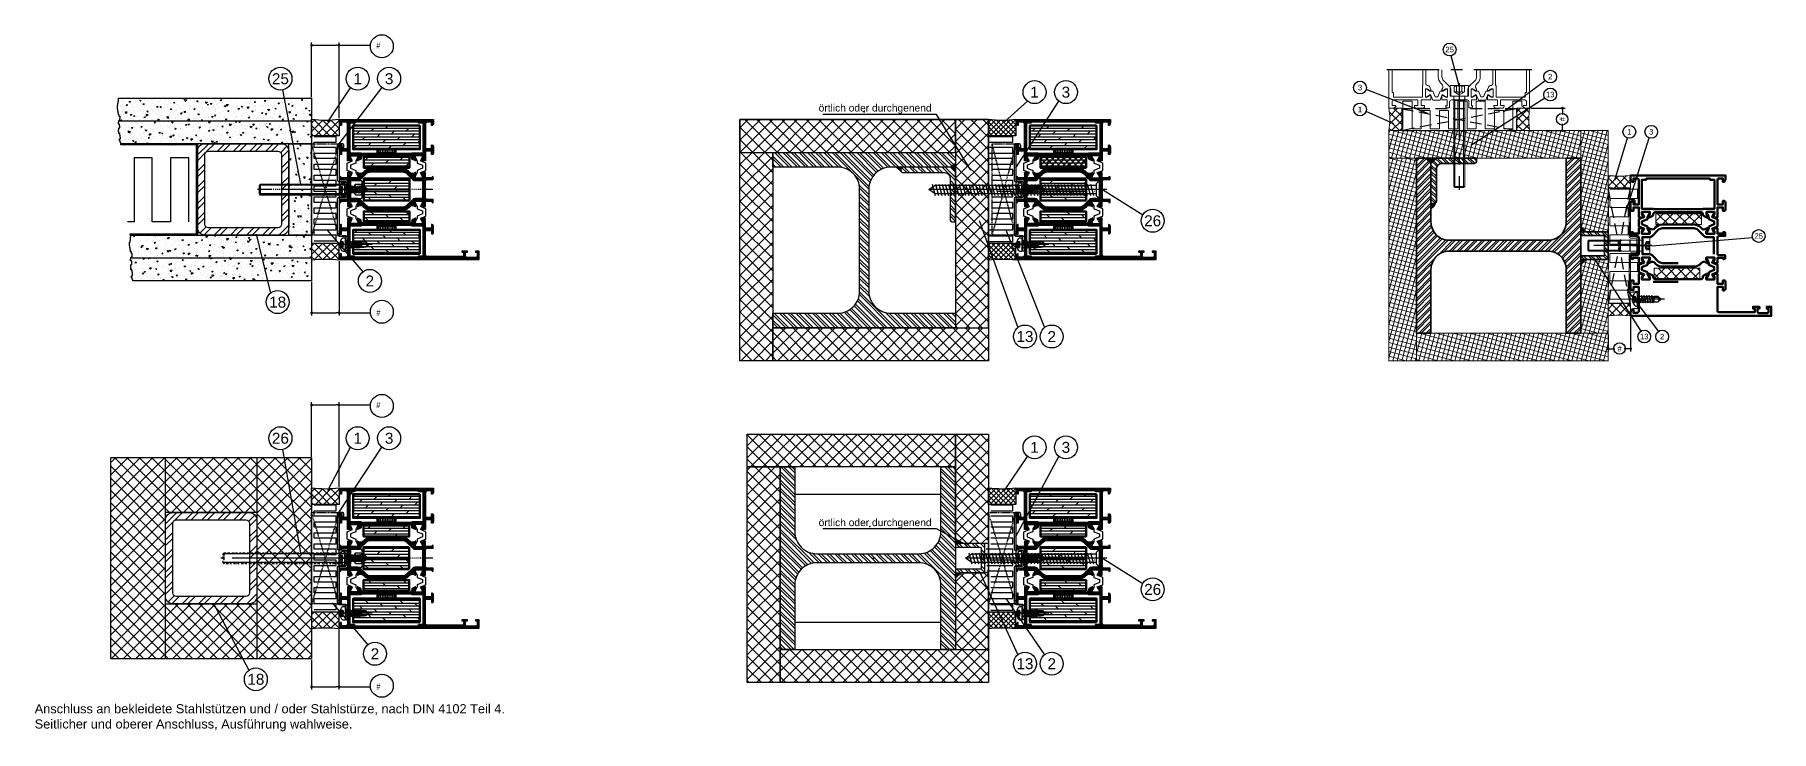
# Model space of a CAD drawing. Header units: millimetres. Extents: x -1821 to 14707, y -2864 to 1473.
# Drawn here: x 9299 to 10250, y -1297 to -916 of the extents above; entities that cross this region are included whole.
import ezdxf
from ezdxf.enums import TextEntityAlignment as Align

# ---------------------------------------------------------------- set-up
doc = ezdxf.new("R2010")
doc.units = ezdxf.units.MM
for name, pattern in [('AUSGEZOGEN', [0]), ('CENTER', [50.8, 31.75, -6.35, 6.35, -6.35]), ('DASHDOT', [1, 0.5, -0.25, 0, -0.25]), ('GESTRICHELT', [0.75, 0.5, -0.25]), ('HIDDEN', [9.525, 6.35, -3.175]), ('VERDECKT', [9.525, 6.35, -3.175])]:
    doc.linetypes.add(name, pattern=pattern)
for name, color, linetype in [('00TXT', 7, 'AUSGEZOGEN'), ('01TXT', 7, 'Continuous'), ('as_par', 3, 'Continuous'), ('as_sch', 3, 'Continuous'), ('CENT3', 70, 'CENTER'), ('Cent4', 10, 'CENTER'), ('CENT_18', 3, 'CENTER'), ('CENT_25', 2, 'DASHDOT'), ('CENTER25', 2, 'CENTER'), ('CHIDE3', 70, 'HIDDEN'), ('CONST18', 3, 'Continuous'), ('CONST25', 2, 'Continuous'), ('CONST35', 7, 'Continuous'), ('DICHT_PAR', 3, 'Continuous'), ('HIDE_18', 3, 'VERDECKT'), ('HIDE_25', 2, 'GESTRICHELT'), ('Hilfspunkte', 253, 'Continuous'), ('is_par', 3, 'Continuous'), ('is_sch', 3, 'Continuous'), ('leiste_par', 3, 'Continuous')]:
    doc.layers.add(name, color=color, linetype=linetype)
for name, color, linetype, lineweight in [('Alu6', 55, 'Continuous', 18), ('AM_5', 3, 'Continuous', 25), ('AM_S', 80, 'Continuous', 50), ('AM_SP', 3, 'Continuous', 50), ('CHide4', 10, 'HIDDEN', 13), ('Cont1', 7, 'Continuous', 35), ('CONT2', 2, 'Continuous', 0), ('Cont3', 70, 'Continuous', 18), ('Cont4', 10, 'Continuous', 13), ('Docu-AM_8', 1, 'Continuous', 25)]:
    doc.layers.add(name, color=color, linetype=linetype, lineweight=lineweight)
doc.styles.add('BEMSTIL', font='8SIMPLEX.SHX', dxfattribs={"width": 0.85})
doc.styles.add('SWISS', font='swiss.ttf')
doc.styles.add('SWISSL', font='swissl.ttf')
doc.dimstyles.new('Dok-1zu2-PUNKT$0', dxfattribs={"dimscale": 0.5, "dimtxt": 3.4, "dimasz": 1.5, "dimexe": 1.5, "dimexo": 0.6, "dimgap": 1.5, "dimtad": 0, "dimlfac": 2, "dimdsep": 46, "dimtxsty": 'BEMSTIL', "dimblk": 'PUNKT', "dimblk1": 'PUNKT', "dimblk2": 'PUNKT', "dimcen": 0, "dimclrd": 3, "dimclre": 3, "dimclrt": 3, "dimadec": 0, "dimazin": 0, "dimtfac": 0.7, "dimtofl": 0, "dimtmove": 0, "dimatfit": 3, "dimfxl": 1, "dimtolj": 1, "dimarcsym": 0})
pattern_1 = [(45, (7961.8873, -2004.2673), (-2.245064, 2.245064), []), (135, (7961.8873, -2004.2673), (-2.245064, -2.245064), [])]
pattern_2 = [(45, (7961.8864, -2206.1586), (-2.245064, 2.245064), []), (135, (7961.8864, -2206.1586), (-2.245064, -2.245064), [])]
pattern_3 = [(45, (9638.4515, -1604.5561), (-1.3470384, 1.3470384), []), (135, (9638.4515, -1604.5561), (-1.3470384, -1.3470384), [])]
pattern_4 = [(45, (5381.899, -1006.9346), (-3.367596, 3.367596), []), (135, (5381.899, -1006.9346), (-3.367596, -3.367596), [])]
pattern_5 = [(45, (9638.4515, -1402.6648), (-1.3470384, 1.3470384), []), (135, (9638.4515, -1402.6648), (-1.3470384, -1.3470384), [])]
pattern_6 = [(45, (10086.7323, -1490.2426), (-2.245064, 2.245064), []), (135, (10086.7323, -1490.2426), (-2.245064, -2.245064), [])]
pattern_7 = [(135, (10538.3595, -1042.3155), (-2.245064, -2.245064), []), (225, (10538.3595, -1042.3155), (2.245064, -2.245064), [])]

msp = doc.modelspace()

# ---------------------------------------------------------------- texts
at = {"layer": '00TXT', "color": 40, "style": 'SWISS'}
for s, p in [('25', (9433.96396, -939.783751)), ('1', (9476.286138, -939.783751)), ('3', (9493.471689, -939.783751)), ('1', (9846.807923, -947.141637)), ('3', (9863.993474, -947.141637)), ('26', (9911.480687, -1017.589646)), ('2', (9482.924024, -1050.519793)), ('18', (9432.458154, -1062.135034)), ('13', (9841.549416, -1080.972665)), ('2', (9856.220921, -1080.972665)), ('26', (9433.96307, -1136.688037)), ('1', (9476.285248, -1136.688037)), ('3', (9493.470799, -1136.688037)), ('1', (9846.807923, -1141.675096)), ('3', (9863.993474, -1141.675096)), ('26', (9911.480687, -1219.480991)), ('2', (9485.698246, -1254.722989)), ('13', (9841.549416, -1260.164009)), ('2', (9856.220921, -1260.164009)), ('18', (9420.508567, -1268.701749))]:
    msp.add_text(s, height=6, dxfattribs=at).set_placement(p, align=Align.MIDDLE)
at = {"layer": '01TXT', "color": 1, "char_height": 4, "width": 103.5786407, "attachment_point": 3, "style": 'SWISSL'}
for insert in [(9790.429763, -953.745833), (9790.429763, -1180.817136)]:
    msp.add_mtext('\\A1;örtlich oder durchgenend', dxfattribs=dict(at, insert=insert))
at = {"layer": '01TXT', "color": 10, "insert": (9299.443953, -1282.336749), "char_height": 5, "width": 283.79448221, "attachment_point": 1, "style": 'SWISSL'}
msp.add_mtext('Anschluss an bekleidete Stahlstützen und / oder Stahlstürze, nach DIN 4102 Teil 4.\\PSeitlicher und oberer Anschluss, Ausführung wahlweise.', dxfattribs=at)
at = {"layer": 'AM_5', "color": 40, "style": 'SWISS'}
for s, p in [('25', (10074.06704, -923.796251)), ('2', (10129.103649, -938.628161)), ('3', (10025, -944.6236)), ('13', (10129.103649, -948.460554)), ('1', (10025, -956.6236)), ('1', (10172.424124, -968.883153)), ('3', (10184.424124, -968.883153)), ('25', (10243.251474, -1025.950194)), ('13', (10180.587171, -1080.986802)), ('2', (10190.419564, -1080.986802))]:
    msp.add_text(s, height=3, dxfattribs=at).set_placement(p, align=Align.MIDDLE)

# ---------------------------------------------------------------- blocks, each defined once
blk = doc.blocks.new('*X83')
at = {"color": 0}
for p, q in [((380.31, 67.35), (376.34, 71.32)), ((380.73, 70.05), (377.31, 73.47)), ((385.68, 70.82), (381.68, 74.82)), ((388.8, 70.82), (384.8, 74.82)), ((394.52, 70.82), (390.52, 74.82)), ((397.64, 70.82), (393.64, 74.82)), ((403.36, 70.82), (399.36, 74.82)), ((406.48, 70.82), (402.48, 74.82)), ((412.2, 70.82), (408.2, 74.82)), ((415.32, 70.82), (411.32, 74.82)), ((421.3, 70.55), (417.03, 74.82)), ((426.31, 68.67), (420.16, 74.82)), ((426.31, 65.54), (422.05, 69.8)), ((380.31, 61.63), (376.31, 65.63)), ((380.31, 58.51), (376.31, 62.51)), ((426.31, 59.83), (422.31, 63.83)), ((426.31, 56.7), (422.31, 60.7)), ((380.31, 52.79), (376.31, 56.79)), ((380.31, 49.67), (376.31, 53.67)), ((380.31, 43.96), (376.31, 47.96)), ((426.31, 50.99), (422.31, 54.99)), ((426.31, 47.86), (422.31, 51.86)), ((380.31, 40.83), (376.31, 44.83)), ((380.31, 35.12), (376.31, 39.12)), ((426.31, 42.15), (422.31, 46.15)), ((426.31, 39.03), (422.31, 43.03)), ((380.31, 31.99), (376.31, 35.99)), ((381.77, 24.82), (376.31, 30.28)), ((387.49, 24.82), (383.49, 28.82)), ((390.61, 24.82), (386.61, 28.82)), ((396.32, 24.82), (392.32, 28.82)), ((399.45, 24.82), (395.45, 28.82)), ((405.16, 24.82), (401.16, 28.82)), ((408.29, 24.82), (404.29, 28.82)), ((414, 24.82), (410, 28.82)), ((417.13, 24.82), (413.13, 28.82)), ((422.81, 24.85), (418.84, 28.82)), ((424.96, 25.82), (421.54, 29.24)), ((426.31, 33.31), (422.31, 37.31)), ((426.31, 30.19), (422.31, 34.19))]:
    blk.add_line(p, q, dxfattribs=at)
blk = doc.blocks.new('*X87')
at = {"color": 0}
for p, q in [((240.18, 85.05), (240.18, 85.05)), ((240.42, 83.5), (240.31, 83.78)), ((240.55, 83.7), (240.31, 83.78)), ((240.34, 85.28), (240.34, 85.28)), ((240.42, 83.5), (240.55, 83.7)), ((240.7, 84.62), (240.7, 84.62)), ((241.23, 84.25), (240.98, 84.2)), ((241.21, 84.01), (240.98, 84.2)), ((241.12, 84.58), (241.12, 84.58)), ((241.21, 84.01), (241.23, 84.25)), ((241.51, 85.01), (241.51, 85.01)), ((242.03, 85.89), (241.92, 86.17)), ((242.16, 86.08), (241.92, 86.17)), ((241.92, 85.78), (241.92, 85.78)), ((241.95, 86.09), (241.95, 86.09)), ((242.03, 85.89), (242.16, 86.08)), ((242.84, 84.96), (242.84, 84.96)), ((243.4, 86.04), (243.4, 86.04)), ((243.51, 84.42), (243.51, 84.42)), ((243.53, 85.04), (243.53, 85.04)), ((243.97, 85), (243.97, 85)), ((244.24, 84.81), (243.99, 84.76)), ((244.22, 84.57), (243.99, 84.76)), ((244.17, 84.91), (244.17, 84.91)), ((244.22, 84.57), (244.24, 84.81)), ((244.39, 85.38), (244.39, 85.38)), ((244.41, 83.71), (244.41, 83.71)), ((244.5, 85.85), (244.5, 85.85)), ((244.93, 84.91), (244.82, 85.19)), ((245.06, 85.11), (244.82, 85.19)), ((244.93, 84.91), (245.06, 85.11)), ((244.97, 84.99), (244.97, 84.99)), ((245.1, 83.99), (245.1, 83.99)), ((245.51, 84.86), (245.51, 84.86)), ((246, 84.21), (246, 84.21)), ((246.09, 86.34), (246.09, 86.34)), ((246.19, 84.57), (246.19, 84.57)), ((246.35, 85.45), (246.35, 85.45)), ((246.55, 83.94), (246.55, 83.94)), ((246.84, 84.81), (246.84, 84.81)), ((247.25, 85.36), (246.99, 85.31)), ((247.22, 85.12), (246.99, 85.31)), ((247.22, 85.12), (247.25, 85.36)), ((247.83, 83.94), (247.72, 84.22)), ((247.96, 84.14), (247.72, 84.22)), ((247.83, 83.94), (247.96, 84.14)), ((247.93, 84.4), (247.93, 84.4)), ((248.13, 85.56), (248.13, 85.56)), ((248.17, 84.76), (248.17, 84.76)), ((248.57, 84.41), (248.57, 84.41)), ((248.58, 84.27), (248.58, 84.27)), ((249.47, 83.96), (249.09, 83.91)), ((249.41, 83.6), (249.09, 83.91)), ((249.17, 85.87), (249.17, 85.87)), ((249.44, 86.33), (249.41, 86.39)), ((249.41, 83.6), (249.47, 83.96)), ((249.44, 86.33), (249.48, 86.39)), ((249.45, 85.36), (249.45, 85.36)), ((249.5, 84.71), (249.5, 84.71)), ((250.25, 85.92), (250, 85.87)), ((250.23, 85.68), (250, 85.87)), ((250.17, 84.77), (250.17, 84.77)), ((250.23, 85.68), (250.25, 85.92)), ((250.62, 85.82), (250.62, 85.82)), ((250.75, 84.82), (250.75, 84.82)), ((250.83, 84.67), (250.83, 84.67)), ((251.25, 84.56), (251.25, 84.56)), ((252, 86.28), (252, 86.28)), ((252.16, 84.62), (252.16, 84.62)), ((252.2, 84.77), (252.2, 84.77)), ((252.21, 83.99), (252.21, 83.99)), ((252.34, 85.35), (252.23, 85.63)), ((252.47, 85.55), (252.23, 85.63)), ((252.3, 86.12), (252.3, 86.12)), ((252.33, 83.77), (252.33, 83.77)), ((252.34, 85.35), (252.47, 85.55)), ((252.75, 84.83), (252.75, 84.83)), ((253.24, 86.23), (253.05, 86.39)), ((253.24, 86.23), (253.26, 86.39)), ((253.49, 84.57), (253.49, 84.57)), ((253.58, 85.23), (253.58, 85.23)), ((254.02, 84.49), (253.64, 84.44)), ((253.97, 84.13), (253.64, 84.45)), ((253.64, 84.39), (253.64, 84.39)), ((253.77, 83.72), (253.77, 83.72)), ((253.97, 84.13), (254.02, 84.49)), ((254.33, 85.33), (254.33, 85.33)), ((254.52, 85.35), (254.52, 85.35)), ((254.83, 84.52), (254.83, 84.52)), ((255.24, 84.38), (255.13, 84.66)), ((255.38, 84.58), (255.13, 84.66)), ((255.15, 84.18), (255.15, 84.18)), ((255.24, 84.38), (255.38, 84.58)), ((256.02, 84.16), (255.77, 84.11)), ((256, 83.92), (255.77, 84.11)), ((256, 83.92), (256.02, 84.16)), ((256.16, 84.47), (256.16, 84.47)), ((256.32, 84.55), (256.32, 84.55)), ((256.38, 84.55), (256.38, 84.55)), ((256.4, 85.65), (256.4, 85.65)), ((256.92, 85.39), (256.92, 85.39)), ((257.49, 84.42), (257.49, 84.42)), ((257.84, 85.6), (257.84, 85.6)), ((257.98, 84.6), (257.98, 84.6)), ((258.14, 83.41), (258.03, 83.69)), ((258.28, 83.61), (258.03, 83.69)), ((258.58, 85.02), (258.2, 84.98)), ((258.53, 84.66), (258.2, 84.98)), ((258.41, 83.75), (258.41, 83.75)), ((258.5, 85.89), (258.5, 85.89)), ((258.53, 84.66), (258.58, 85.02)), ((258.7, 84.38), (258.7, 84.38)), ((259.03, 84.71), (258.78, 84.67)), ((259.01, 84.47), (258.78, 84.67)), ((258.82, 84.37), (258.82, 84.37)), ((259.01, 84.47), (259.03, 84.71)), ((259.22, 86.07), (259.22, 86.07)), ((259.42, 84.55), (259.42, 84.55)), ((259.58, 85.34), (259.58, 85.34)), ((259.75, 85.79), (259.64, 86.07)), ((259.89, 85.99), (259.64, 86.07)), ((259.75, 85.79), (259.89, 85.99)), ((260.15, 84.33), (260.15, 84.33)), ((260.55, 85.11), (260.55, 85.11)), ((260.8, 85.01), (260.8, 85.01)), ((260.99, 83.82), (260.99, 83.82)), ((261.08, 85.95), (261.08, 85.95)), ((261.18, 86.35), (261.18, 86.35)), ((261.38, 84.54), (261.38, 84.54)), ((261.48, 84.28), (261.48, 84.28)), ((262.04, 85.27), (261.79, 85.22)), ((262.02, 85.03), (261.79, 85.22)), ((262.02, 85.03), (262.04, 85.27)), ((262.38, 83.96), (262.38, 83.96)), ((262.52, 86.31), (262.52, 86.31)), ((262.65, 84.82), (262.55, 85.1)), ((262.79, 85.02), (262.55, 85.1)), ((262.58, 84.31), (262.58, 84.31)), ((262.65, 84.82), (262.79, 85.02)), ((263.14, 85.55), (262.76, 85.51)), ((263.09, 85.19), (262.76, 85.51)), ((262.82, 84.23), (262.82, 84.23)), ((263.09, 85.19), (263.14, 85.55)), ((263.62, 85.44), (263.62, 85.44)), ((263.77, 84.37), (263.77, 84.37)), ((263.85, 86.26), (263.85, 86.26)), ((264.15, 84.18), (264.15, 84.18)), ((264.65, 85.33), (264.65, 85.33)), ((264.71, 85.67), (264.71, 85.67)), ((265.05, 85.82), (264.8, 85.78)), ((265.03, 85.58), (264.8, 85.78)), ((265.03, 85.58), (265.05, 85.82)), ((265.07, 85.38), (265.07, 85.38)), ((265.16, 84.38), (265.16, 84.38)), ((265.18, 86.21), (265.18, 86.21)), ((265.2, 84.38), (265.2, 84.38)), ((265.55, 83.85), (265.45, 84.13)), ((265.69, 84.05), (265.45, 84.13)), ((265.48, 84.13), (265.48, 84.13)), ((265.55, 83.85), (265.69, 84.05)), ((266.45, 85.85), (266.45, 85.85)), ((266.45, 84.52), (266.45, 84.52)), ((266.51, 86.16), (266.51, 86.16)), ((266.65, 84.33), (266.65, 84.33)), ((266.75, 84.87), (266.75, 84.87)), ((266.81, 84.08), (266.81, 84.08)), ((267.16, 86.24), (267.1, 86.39)), ((267.16, 86.24), (267.27, 86.39)), ((267.7, 86.08), (267.32, 86.04)), ((267.64, 85.72), (267.32, 86.04)), ((267.64, 85.72), (267.7, 86.08)), ((267.9, 86.35), (267.8, 86.33)), ((267.92, 86.24), (267.8, 86.33)), ((267.84, 86.11), (267.84, 86.11)), ((268.06, 86.38), (267.9, 86.35)), ((268.03, 86.14), (267.92, 86.24)), ((268.02, 84.79), (268.02, 84.79)), ((268.03, 86.14), (268.06, 86.38)), ((268.14, 84.03), (268.14, 84.03)), ((268.79, 84.09), (268.79, 84.09)), ((268.83, 84.36), (268.83, 84.36)), ((268.88, 86.23), (268.88, 86.23)), ((269.17, 86.06), (269.17, 86.06)), ((269.27, 86.27), (269.27, 86.27)), ((269.33, 84.94), (269.33, 84.94)), ((269.47, 83.98), (269.47, 83.98)), ((269.6, 83.74), (269.6, 83.74)), ((269.71, 85.32), (269.71, 85.32)), ((270.06, 85.26), (269.96, 85.54)), ((270.2, 85.46), (269.96, 85.54)), ((270.06, 85.26), (270.2, 85.46)), ((270.51, 86.01), (270.51, 86.01)), ((270.81, 84.06), (270.56, 84.02)), ((270.79, 83.82), (270.56, 84.02)), ((270.72, 86.22), (270.72, 86.22)), ((270.79, 83.82), (270.81, 84.06)), ((270.81, 83.94), (270.81, 83.94)), ((270.85, 85.22), (270.85, 85.22)), ((270.91, 85.43), (270.91, 85.43)), ((271.51, 84.51), (271.51, 84.51)), ((271.84, 85.96), (271.84, 85.96)), ((272.2, 86.25), (272.06, 86.39)), ((272.14, 83.89), (272.14, 83.89)), ((272.2, 86.25), (272.22, 86.39)), ((272.29, 85.17), (272.29, 85.17)), ((272.42, 84.16), (272.42, 84.16)), ((272.97, 84.29), (272.86, 84.57)), ((273.1, 84.49), (272.86, 84.57)), ((272.96, 84.66), (272.96, 84.66)), ((272.97, 84.29), (273.1, 84.49)), ((273.17, 85.92), (273.17, 85.92)), ((273.47, 83.84), (273.47, 83.84)), ((273.5, 85.5), (273.5, 85.5)), ((273.82, 84.62), (273.57, 84.57)), ((273.8, 84.38), (273.57, 84.57)), ((273.67, 85.63), (273.67, 85.63)), ((273.8, 84.38), (273.82, 84.62)), ((273.87, 84.11), (273.87, 84.11)), ((273.9, 84.35), (273.9, 84.35)), ((274.5, 85.87), (274.5, 85.87)), ((274.78, 85.31), (274.78, 85.31)), ((274.8, 83.79), (274.8, 83.79)), ((274.99, 83.86), (274.99, 83.86)), ((275.08, 85.99), (275.08, 85.99)), ((275.25, 84.58), (275.25, 84.58)), ((275.83, 85.82), (275.83, 85.82)), ((276.13, 83.74), (276.13, 83.74)), ((276.49, 86.05), (276.49, 86.05)), ((276.83, 85.17), (276.58, 85.13)), ((276.81, 84.93), (276.58, 85.13)), ((276.58, 84.5), (276.58, 84.5)), ((276.81, 84.93), (276.83, 85.17)), ((277.13, 85.22), (277.13, 85.22)), ((277.16, 85.77), (277.16, 85.77)), ((277.48, 85.7), (277.37, 85.98)), ((277.61, 85.9), (277.37, 85.98)), ((277.46, 83.69), (277.46, 83.69)), ((277.48, 85.7), (277.61, 85.9)), ((277.57, 83.92), (277.57, 83.92)), ((277.66, 86.06), (277.66, 86.06)), ((277.94, 86), (277.94, 86)), ((278.07, 85), (278.07, 85)), ((278.49, 85.72), (278.49, 85.72)), ((278.96, 84.34), (278.96, 84.34)), ((279.16, 84.42), (279.16, 84.42)), ((279.52, 84.95), (279.52, 84.95)), ((279.84, 85.73), (279.59, 85.68)), ((279.82, 85.49), (279.59, 85.68)), ((279.65, 83.95), (279.65, 83.95)), ((279.82, 85.49), (279.84, 85.73)), ((279.83, 85.67), (279.83, 85.67)), ((279.84, 85.29), (279.84, 85.29)), ((280.38, 84.73), (280.27, 85.01)), ((280.51, 84.93), (280.27, 85.01)), ((280.38, 84.73), (280.51, 84.93)), ((280.9, 85.41), (280.9, 85.41)), ((281.09, 83.89), (281.09, 83.89)), ((281.16, 85.62), (281.16, 85.62)), ((281.29, 85.78), (281.29, 85.78)), ((281.64, 84.49), (281.64, 84.49)), ((281.74, 84.48), (281.74, 84.48)), ((282.47, 84.36), (282.47, 84.36)), ((240.35, 82.9), (239.97, 82.85)), ((240.29, 82.54), (239.97, 82.85)), ((240.25, 83.15), (240.25, 83.15)), ((240.29, 82.54), (240.35, 82.9)), ((240.43, 83.03), (240.43, 83.03)), ((240.9, 83.1), (240.9, 83.1)), ((241.04, 82.1), (241.04, 82.1)), ((241.52, 82.25), (241.52, 82.25)), ((241.74, 81.51), (241.74, 81.51)), ((241.77, 82.99), (241.77, 82.99)), ((241.83, 83.65), (241.83, 83.65)), ((242.28, 83.57), (242.28, 83.57)), ((242.48, 82.05), (242.48, 82.05)), ((243.1, 82.94), (243.1, 82.94)), ((243.32, 82.52), (243.21, 82.8)), ((243.45, 82.72), (243.21, 82.8)), ((243.32, 82.52), (243.45, 82.72)), ((243.99, 81.94), (243.73, 81.89)), ((243.96, 81.7), (243.73, 81.89)), ((243.86, 82.51), (243.86, 82.51)), ((243.88, 82.87), (243.88, 82.87)), ((243.91, 82.09), (243.91, 82.09)), ((243.96, 81.7), (243.99, 81.94)), ((244.32, 81.57), (244.32, 81.57)), ((244.43, 82.89), (244.43, 82.89)), ((244.91, 83.43), (244.53, 83.38)), ((244.85, 83.07), (244.53, 83.38)), ((244.79, 83.04), (244.79, 83.04)), ((244.85, 83.07), (244.91, 83.43)), ((245.44, 81.46), (245.44, 81.46)), ((245.76, 82.84), (245.76, 82.84)), ((245.91, 82.07), (245.91, 82.07)), ((246.22, 81.55), (246.11, 81.83)), ((246.35, 81.75), (246.11, 81.83)), ((246.22, 81.55), (246.35, 81.75)), ((246.59, 82.24), (246.59, 82.24)), ((246.68, 82.94), (246.68, 82.94)), ((246.99, 82.49), (246.74, 82.45)), ((246.97, 82.25), (246.74, 82.45)), ((246.97, 82.25), (246.99, 82.49)), ((247.09, 82.79), (247.09, 82.79)), ((248.04, 83.43), (248.04, 83.43)), ((248.13, 82.88), (248.13, 82.88)), ((248.26, 81.88), (248.26, 81.88)), ((248.42, 82.74), (248.42, 82.74)), ((248.49, 82.14), (248.49, 82.14)), ((248.97, 82.07), (248.97, 82.07)), ((249.51, 83.35), (249.51, 83.35)), ((249.71, 81.83), (249.71, 81.83)), ((250, 83.05), (249.75, 83)), ((249.98, 82.81), (249.75, 83)), ((249.76, 82.69), (249.76, 82.69)), ((249.85, 83.03), (249.85, 83.03)), ((249.98, 82.81), (250, 83.05)), ((250.08, 82.63), (250.08, 82.63)), ((250.73, 82.97), (250.62, 83.25)), ((250.86, 83.16), (250.62, 83.25)), ((250.73, 82.97), (250.86, 83.16)), ((251.08, 82.29), (251.08, 82.29)), ((251.09, 82.65), (251.09, 82.65)), ((251.65, 82.23), (251.65, 82.23)), ((252.12, 81.85), (252.12, 81.85)), ((252.42, 82.6), (252.42, 82.6)), ((252.66, 82.7), (252.66, 82.7)), ((253.01, 83.6), (252.76, 83.56)), ((252.99, 83.36), (252.76, 83.56)), ((252.99, 83.36), (253.01, 83.6)), ((253.63, 81.99), (253.52, 82.27)), ((253.76, 82.19), (253.52, 82.27)), ((253.63, 81.99), (253.76, 82.19)), ((253.75, 82.55), (253.75, 82.55)), ((253.91, 82.72), (253.91, 82.72)), ((254.04, 82.06), (254.04, 82.06)), ((254.24, 83.19), (254.24, 83.19)), ((254.92, 83.02), (254.92, 83.02)), ((255.08, 82.5), (255.08, 82.5)), ((255.35, 82.67), (255.35, 82.67)), ((255.48, 81.66), (255.48, 81.66)), ((256.29, 82.41), (256.29, 82.41)), ((256.41, 82.45), (256.41, 82.45)), ((256.72, 82.22), (256.72, 82.22)), ((256.73, 83.13), (256.73, 83.13)), ((256.83, 83.26), (256.83, 83.26)), ((256.93, 81.61), (256.93, 81.61)), ((257.75, 82.4), (257.75, 82.4)), ((258.14, 83.41), (258.28, 83.61)), ((258.31, 82.08), (258.31, 82.08)), ((258.32, 81.62), (258.32, 81.62)), ((258.78, 81.84), (258.53, 81.8)), ((258.76, 81.6), (258.53, 81.8)), ((258.76, 81.6), (258.78, 81.84)), ((259.08, 82.35), (259.08, 82.35)), ((259.1, 82.05), (259.1, 82.05)), ((259.55, 83.55), (259.55, 83.55)), ((259.98, 83.01), (259.98, 83.01)), ((260.41, 82.3), (260.41, 82.3)), ((260.46, 82.97), (260.46, 82.97)), ((260.9, 81.68), (260.9, 81.68)), ((261.04, 82.43), (260.93, 82.71)), ((261.18, 82.63), (260.93, 82.71)), ((261, 83.5), (261, 83.5)), ((261.04, 82.43), (261.18, 82.63)), ((261.13, 82.5), (261.13, 82.5)), ((261.79, 82.4), (261.54, 82.35)), ((261.77, 82.16), (261.54, 82.35)), ((261.74, 82.26), (261.74, 82.26)), ((261.77, 82.16), (261.79, 82.4)), ((261.78, 82.2), (261.78, 82.2)), ((262.49, 82.18), (262.49, 82.18)), ((262.58, 82.45), (262.58, 82.45)), ((262.71, 81.45), (262.71, 81.45)), ((263.07, 82.21), (263.07, 82.21)), ((263.94, 81.46), (263.84, 81.74)), ((264.08, 81.66), (263.84, 81.74)), ((263.94, 81.46), (264.08, 81.66)), ((263.96, 82.91), (263.96, 82.91)), ((264.15, 81.39), (264.15, 81.39)), ((264.17, 82.04), (264.17, 82.04)), ((264.4, 82.16), (264.4, 82.16)), ((264.53, 81.4), (264.53, 81.4)), ((264.8, 82.95), (264.55, 82.91)), ((264.77, 82.71), (264.55, 82.91)), ((264.62, 83.53), (264.62, 83.53)), ((264.77, 82.71), (264.8, 82.95)), ((265.05, 83), (265.05, 83)), ((265.07, 82.24), (265.07, 82.24)), ((265.53, 81.86), (265.53, 81.86)), ((265.73, 82.11), (265.73, 82.11)), ((266.66, 82.74), (266.66, 82.74)), ((267.04, 81.81), (266.66, 81.77)), ((266.98, 81.46), (266.66, 81.77)), ((266.78, 83.33), (266.78, 83.33)), ((266.85, 82.19), (266.85, 82.19)), ((266.98, 81.46), (267.04, 81.81)), ((267.07, 82.06), (267.07, 82.06)), ((267.8, 83.51), (267.55, 83.46)), ((267.78, 83.27), (267.55, 83.46)), ((267.78, 83.27), (267.8, 83.51)), ((268.22, 83.28), (268.22, 83.28)), ((268.38, 83.06), (268.35, 83.15)), ((268.37, 83.15), (268.35, 83.15)), ((268.36, 82.28), (268.36, 82.28)), ((268.59, 83.07), (268.37, 83.15)), ((268.45, 82.87), (268.38, 83.06)), ((268.4, 82.01), (268.4, 82.01)), ((268.45, 82.87), (268.59, 83.07)), ((268.7, 81.96), (268.7, 81.96)), ((269.23, 82.03), (269.23, 82.03)), ((269.24, 82.8), (269.24, 82.8)), ((269.73, 81.96), (269.73, 81.96)), ((269.8, 82.23), (269.8, 82.23)), ((270.11, 82.98), (270.11, 82.98)), ((270.82, 83.3), (270.82, 83.3)), ((271.06, 81.92), (271.06, 81.92)), ((271.18, 82.69), (271.18, 82.69)), ((271.6, 82.34), (271.22, 82.3)), ((271.54, 81.99), (271.22, 82.3)), ((271.35, 81.9), (271.25, 82.18)), ((271.49, 82.1), (271.25, 82.18)), ((271.35, 81.9), (271.49, 82.1)), ((271.54, 81.99), (271.6, 82.34)), ((271.91, 82.18), (271.91, 82.18)), ((272.39, 81.87), (272.39, 81.87)), ((272.76, 81.64), (272.76, 81.64)), ((272.87, 82.52), (272.87, 82.52)), ((273.57, 81.75), (273.32, 81.7)), ((273.55, 81.51), (273.32, 81.7)), ((273.41, 83.36), (273.41, 83.36)), ((273.55, 81.51), (273.57, 81.75)), ((273.72, 81.82), (273.72, 81.82)), ((274, 83.11), (274, 83.11)), ((274.3, 82.01), (274.3, 82.01)), ((274.9, 81.72), (274.9, 81.72)), ((275.06, 81.77), (275.06, 81.77)), ((275.18, 82.97), (275.18, 82.97)), ((275.45, 83.06), (275.45, 83.06)), ((275.58, 82.06), (275.58, 82.06)), ((275.87, 83.32), (275.76, 83.6)), ((276, 83.51), (275.76, 83.6)), ((276.15, 82.87), (275.77, 82.83)), ((276.1, 82.52), (275.77, 82.83)), ((275.87, 83.32), (276, 83.51)), ((276.1, 82.52), (276.15, 82.87)), ((276.58, 82.3), (276.33, 82.26)), ((276.56, 82.06), (276.33, 82.26)), ((276.39, 81.72), (276.39, 81.72)), ((276.56, 82.06), (276.58, 82.3)), ((276.83, 83.52), (276.83, 83.52)), ((276.98, 82.17), (276.98, 82.17)), ((277.03, 82.01), (277.03, 82.01)), ((277.04, 83.08), (277.04, 83.08)), ((277.48, 81.79), (277.48, 81.79)), ((277.72, 81.67), (277.72, 81.67)), ((278.4, 82.47), (278.4, 82.47)), ((278.77, 82.34), (278.66, 82.62)), ((278.9, 82.54), (278.66, 82.62)), ((278.77, 82.34), (278.9, 82.54)), ((278.79, 83.64), (278.79, 83.64)), ((279.05, 81.62), (279.05, 81.62)), ((279.07, 82.28), (279.07, 82.28)), ((279.59, 82.86), (279.34, 82.81)), ((279.57, 82.62), (279.34, 82.81)), ((279.36, 82), (279.36, 82)), ((279.57, 82.62), (279.59, 82.86)), ((279.98, 81.42), (279.98, 81.42)), ((280.13, 83.6), (280.13, 83.6)), ((280.24, 82.96), (280.24, 82.96)), ((280.71, 83.4), (280.33, 83.36)), ((280.66, 83.05), (280.33, 83.36)), ((280.38, 81.58), (280.38, 81.58)), ((280.66, 83.05), (280.71, 83.4)), ((281.11, 81.51), (281.11, 81.51)), ((281.2, 83.64), (281.2, 83.64)), ((281.23, 82.89), (281.23, 82.89)), ((281.46, 83.55), (281.46, 83.55)), ((281.66, 81.39), (281.56, 81.65)), ((281.8, 81.57), (281.56, 81.65)), ((281.65, 82.35), (281.65, 82.35)), ((281.68, 81.39), (281.8, 81.57)), ((281.71, 81.53), (281.71, 81.53))]:
    blk.add_line(p, q, dxfattribs=at)
blk = doc.blocks.new('*X85')
at = {"color": 0}
for p, q in [((240.27, 53.55), (239.97, 53.51)), ((240.22, 53.19), (239.97, 53.42)), ((240.15, 56.01), (240.15, 56.01)), ((240.22, 53.19), (240.27, 53.55)), ((240.29, 55), (240.29, 55)), ((240.37, 54.44), (240.37, 54.44)), ((240.57, 53.75), (240.57, 53.75)), ((240.66, 55.89), (240.66, 55.89)), ((241.48, 53.25), (241.22, 53.2)), ((241.26, 54.27), (241.26, 54.27)), ((241.45, 53.01), (241.48, 53.25)), ((241.73, 56.12), (241.48, 56.07)), ((241.71, 55.88), (241.48, 56.07)), ((241.72, 53.78), (241.61, 54.06)), ((241.85, 53.98), (241.61, 54.06)), ((241.7, 54.39), (241.7, 54.39)), ((241.71, 55.88), (241.73, 56.12)), ((241.72, 53.78), (241.85, 53.98)), ((241.73, 54.95), (241.73, 54.95)), ((241.86, 53.95), (241.86, 53.95)), ((242.7, 55.11), (242.7, 55.11)), ((243.04, 54.34), (243.04, 54.34)), ((243.11, 55.42), (243.11, 55.42)), ((243.15, 53.82), (243.15, 53.82)), ((243.33, 56.17), (243.24, 56.39)), ((243.24, 55.95), (243.24, 55.95)), ((243.31, 53.9), (243.31, 53.9)), ((243.33, 56.17), (243.46, 56.37)), ((243.46, 56.37), (243.39, 56.39)), ((243.65, 54.1), (243.65, 54.1)), ((244.07, 56.37), (244.07, 56.37)), ((244.48, 53.8), (244.23, 53.76)), ((244.46, 53.56), (244.23, 53.76)), ((244.37, 54.3), (244.37, 54.3)), ((244.83, 54.08), (244.45, 54.03)), ((244.78, 53.72), (244.45, 54.03)), ((244.46, 53.56), (244.48, 53.8)), ((244.53, 55.06), (244.53, 55.06)), ((244.69, 54.36), (244.69, 54.36)), ((244.74, 54.31), (244.74, 54.31)), ((244.78, 53.72), (244.83, 54.08)), ((245.4, 56.33), (245.4, 56.33)), ((245.7, 54.25), (245.7, 54.25)), ((245.93, 55.84), (245.93, 55.84)), ((246.23, 55.2), (246.12, 55.48)), ((246.36, 55.39), (246.12, 55.48)), ((246.23, 55.2), (246.36, 55.4)), ((246.27, 53.31), (246.27, 53.31)), ((246.33, 54.26), (246.33, 54.26)), ((246.73, 56.28), (246.73, 56.28)), ((246.78, 53.53), (246.78, 53.53)), ((246.87, 55.67), (246.87, 55.67)), ((247.03, 54.2), (247.03, 54.2)), ((247.49, 54.36), (247.24, 54.31)), ((247.47, 54.12), (247.24, 54.31)), ((247.32, 54.38), (247.32, 54.38)), ((247.38, 55.79), (247.38, 55.79)), ((247.47, 54.12), (247.49, 54.36)), ((247.51, 54.78), (247.51, 54.78)), ((248.06, 56.23), (248.06, 56.23)), ((248.36, 54.15), (248.36, 54.15)), ((248.71, 54.09), (248.71, 54.09)), ((248.76, 56.25), (248.76, 56.25)), ((248.9, 54.87), (248.9, 54.87)), ((248.96, 54.73), (248.96, 54.73)), ((249.39, 54.61), (249.01, 54.56)), ((249.33, 54.25), (249.01, 54.56)), ((249.13, 54.22), (249.02, 54.5)), ((249.26, 54.42), (249.02, 54.5)), ((249.09, 53.73), (249.09, 53.73)), ((249.13, 54.22), (249.26, 54.42)), ((249.33, 54.25), (249.39, 54.61)), ((249.39, 56.18), (249.39, 56.18)), ((249.59, 55.05), (249.59, 55.05)), ((249.69, 54.1), (249.69, 54.1)), ((250.5, 54.91), (250.25, 54.87)), ((250.48, 54.67), (250.25, 54.87)), ((250.33, 55.2), (250.33, 55.2)), ((250.48, 54.67), (250.5, 54.91)), ((250.53, 53.68), (250.53, 53.68)), ((250.73, 56.13), (250.73, 56.13)), ((250.95, 54.09), (250.95, 54.09)), ((251.02, 54.05), (251.02, 54.05)), ((251.04, 56.23), (251.04, 56.23)), ((251.39, 54.25), (251.39, 54.25)), ((251.49, 54.94), (251.49, 54.94)), ((251.91, 54.14), (251.91, 54.14)), ((252.03, 53.25), (251.92, 53.53)), ((252.16, 53.45), (251.92, 53.53)), ((252.03, 53.25), (252.16, 53.45)), ((252.06, 56.08), (252.06, 56.08)), ((252.36, 54), (252.36, 54)), ((252.98, 53.3), (252.98, 53.3)), ((253.07, 55.43), (253.07, 55.43)), ((253.16, 55.62), (253.16, 55.62)), ((253.51, 55.47), (253.26, 55.42)), ((253.49, 55.23), (253.26, 55.42)), ((253.39, 56.03), (253.39, 56.03)), ((253.49, 55.23), (253.51, 55.47)), ((253.64, 55.64), (253.53, 55.92)), ((253.77, 55.84), (253.53, 55.92)), ((253.95, 55.14), (253.57, 55.09)), ((253.89, 54.78), (253.57, 55.09)), ((253.64, 55.64), (253.77, 55.84)), ((253.69, 53.96), (253.69, 53.96)), ((253.78, 54.08), (253.78, 54.08)), ((253.89, 54.78), (253.95, 55.14)), ((254.6, 55.57), (254.6, 55.57)), ((254.66, 55.04), (254.66, 55.04)), ((254.72, 55.98), (254.72, 55.98)), ((254.73, 54.57), (254.73, 54.57)), ((255.02, 53.91), (255.02, 53.91)), ((255.12, 54.65), (255.12, 54.65)), ((255.56, 53.36), (255.56, 53.36)), ((255.65, 55.5), (255.65, 55.5)), ((255.98, 56.03), (255.98, 56.03)), ((256.05, 55.94), (256.05, 55.94)), ((256.18, 54.52), (256.18, 54.52)), ((256.52, 56.02), (256.27, 55.98)), ((256.5, 55.78), (256.27, 55.98)), ((256.31, 53.51), (256.31, 53.51)), ((256.35, 53.86), (256.35, 53.86)), ((256.54, 54.66), (256.43, 54.94)), ((256.67, 54.86), (256.43, 54.94)), ((256.46, 54.23), (256.46, 54.23)), ((256.5, 55.78), (256.52, 56.02)), ((256.54, 54.66), (256.67, 54.86)), ((257.15, 53.86), (257.15, 53.86)), ((257.24, 55.99), (257.24, 55.99)), ((257.38, 55.89), (257.38, 55.89)), ((257.56, 54.98), (257.56, 54.98)), ((257.68, 53.81), (257.68, 53.81)), ((257.76, 53.46), (257.76, 53.46)), ((258.51, 55.67), (258.13, 55.62)), ((258.45, 55.31), (258.13, 55.62)), ((258.45, 55.31), (258.51, 55.67)), ((258.71, 55.84), (258.71, 55.84)), ((258.84, 54.07), (258.84, 54.07)), ((259.01, 53.76), (259.01, 53.76)), ((259.28, 53.71), (259.03, 53.66)), ((259.26, 53.47), (259.03, 53.66)), ((259.14, 53.93), (259.14, 53.93)), ((259.26, 53.47), (259.28, 53.71)), ((259.28, 55.21), (259.28, 55.21)), ((259.44, 53.69), (259.33, 53.97)), ((259.57, 53.89), (259.33, 53.97)), ((259.51, 56.34), (259.44, 56.39)), ((259.44, 53.69), (259.57, 53.89)), ((259.51, 56.34), (259.51, 56.39)), ((259.72, 55.03), (259.72, 55.03)), ((259.73, 53.92), (259.73, 53.92)), ((259.82, 56.06), (259.82, 56.06)), ((260.05, 55.79), (260.05, 55.79)), ((260.35, 53.71), (260.35, 53.71)), ((260.38, 55.4), (260.38, 55.4)), ((261.05, 56.08), (260.94, 56.36)), ((261.19, 56.28), (260.94, 56.36)), ((261.05, 56.08), (261.19, 56.28)), ((261.32, 54.42), (261.32, 54.42)), ((261.38, 55.74), (261.38, 55.74)), ((261.52, 54.22), (261.52, 54.22)), ((261.68, 53.66), (261.68, 53.66)), ((261.83, 55.35), (261.83, 55.35)), ((261.96, 54.35), (261.96, 54.35)), ((262.29, 54.26), (262.04, 54.22)), ((262.26, 54.02), (262.04, 54.22)), ((262.26, 54.02), (262.29, 54.26)), ((263.07, 56.2), (262.69, 56.15)), ((263.01, 55.84), (262.69, 56.15)), ((262.71, 55.69), (262.71, 55.69)), ((263.01, 55.84), (263.07, 56.2)), ((263.01, 53.62), (263.01, 53.62)), ((263.21, 55.81), (263.21, 55.81)), ((263.36, 53.64), (263.36, 53.64)), ((263.4, 54.3), (263.4, 54.3)), ((263.45, 55.78), (263.45, 55.78)), ((263.51, 56.39), (263.51, 56.39)), ((263.54, 53.29), (263.54, 53.29)), ((263.95, 55.11), (263.84, 55.39)), ((264.09, 55.3), (263.84, 55.38)), ((263.9, 54.48), (263.9, 54.48)), ((263.91, 54.06), (263.91, 54.06)), ((263.95, 55.11), (264.09, 55.3)), ((264.04, 55.64), (264.04, 55.64)), ((264.34, 53.57), (264.34, 53.57)), ((264.78, 54.76), (264.78, 54.76)), ((264.79, 55.02), (264.79, 55.02)), ((264.98, 53.24), (264.98, 53.24)), ((265.29, 54.82), (265.04, 54.77)), ((265.27, 54.58), (265.04, 54.77)), ((265.27, 54.58), (265.29, 54.82)), ((265.37, 55.6), (265.37, 55.6)), ((265.48, 54.98), (265.48, 54.98)), ((265.67, 53.52), (265.67, 53.52)), ((266.03, 56.23), (266.03, 56.23)), ((266.36, 53.71), (266.36, 53.71)), ((266.59, 54.21), (266.59, 54.21)), ((266.7, 55.55), (266.7, 55.55)), ((266.85, 54.13), (266.74, 54.41)), ((266.99, 54.33), (266.74, 54.41)), ((266.85, 54.13), (266.99, 54.33)), ((267, 53.47), (267, 53.47)), ((267.47, 56.18), (267.47, 56.18)), ((267.53, 54.2), (267.53, 54.2)), ((267.57, 56.37), (267.55, 56.39)), ((267.57, 56.37), (267.57, 56.39)), ((267.61, 55.18), (267.61, 55.18)), ((267.62, 56.34), (267.62, 56.34)), ((268.04, 55.5), (268.04, 55.5)), ((268.3, 55.37), (268.05, 55.33)), ((268.28, 55.13), (268.05, 55.33)), ((268.07, 55.04), (268.07, 55.04)), ((268.28, 55.13), (268.3, 55.37)), ((268.34, 53.42), (268.34, 53.42)), ((268.57, 56.38), (268.57, 56.38)), ((268.97, 54.05), (268.97, 54.05)), ((269.05, 55.13), (269.05, 55.13)), ((269.18, 54.13), (269.18, 54.13)), ((269.37, 55.45), (269.37, 55.45)), ((269.56, 53.4), (269.56, 53.4)), ((269.65, 55.54), (269.65, 55.54)), ((269.75, 53.16), (269.65, 53.44)), ((269.89, 53.36), (269.65, 53.44)), ((269.67, 53.37), (269.67, 53.37)), ((269.75, 53.16), (269.89, 53.36)), ((269.85, 55), (269.85, 55)), ((270.43, 55.59), (270.43, 55.59)), ((270.63, 54.08), (270.63, 54.08)), ((270.7, 55.4), (270.7, 55.4)), ((271, 53.32), (271, 53.32)), ((271.31, 55.93), (271.06, 55.88)), ((271.29, 55.69), (271.06, 55.88)), ((271.36, 55.55), (271.26, 55.83)), ((271.5, 55.74), (271.26, 55.83)), ((271.29, 55.69), (271.31, 55.93)), ((271.36, 55.55), (271.5, 55.75)), ((271.65, 54.2), (271.65, 54.2)), ((271.7, 54.76), (271.7, 54.76)), ((272.01, 54.54), (272.01, 54.54)), ((272.03, 55.35), (272.03, 55.35)), ((272.14, 53.47), (272.14, 53.47)), ((272.23, 55.6), (272.23, 55.6)), ((272.33, 53.27), (272.33, 53.27)), ((273.25, 56.01), (273.25, 56.01)), ((273.36, 55.3), (273.36, 55.3)), ((273.59, 53.49), (273.59, 53.49)), ((273.64, 56.37), (273.64, 56.37)), ((273.73, 53.97), (273.73, 53.97)), ((273.82, 56.1), (273.82, 56.1)), ((274.07, 53.61), (273.82, 53.57)), ((274.05, 53.37), (273.82, 53.57)), ((274.04, 54.03), (274.04, 54.03)), ((274.05, 53.37), (274.07, 53.61)), ((274.3, 56.24), (274.12, 56.39)), ((274.26, 54.57), (274.16, 54.85)), ((274.4, 54.77), (274.16, 54.85)), ((274.26, 54.57), (274.4, 54.77)), ((274.3, 56.24), (274.31, 56.39)), ((274.69, 55.25), (274.69, 55.25)), ((274.7, 55.96), (274.7, 55.96)), ((274.83, 54.96), (274.83, 54.96)), ((274.92, 54.99), (274.92, 54.99)), ((276.08, 53.52), (275.7, 53.48)), ((276.02, 53.16), (275.7, 53.48)), ((275.86, 55.32), (275.86, 55.32)), ((276.02, 55.21), (276.02, 55.21)), ((276.02, 53.16), (276.08, 53.52)), ((276.28, 54.91), (276.28, 54.91)), ((276.31, 54.03), (276.31, 54.03)), ((276.4, 56.16), (276.4, 56.16)), ((276.41, 53.91), (276.41, 53.91)), ((276.72, 54.19), (276.72, 54.19)), ((277.08, 54.17), (276.83, 54.12)), ((277.06, 53.93), (276.83, 54.12)), ((277.06, 53.93), (277.08, 54.17)), ((277.16, 53.6), (277.06, 53.88)), ((277.3, 53.8), (277.06, 53.88)), ((277.16, 53.6), (277.3, 53.8)), ((277.36, 55.16), (277.36, 55.16)), ((277.65, 55.37), (277.65, 55.37)), ((277.85, 53.86), (277.85, 53.86)), ((277.9, 54.53), (277.9, 54.53)), ((278.78, 55.99), (278.67, 56.27)), ((278.91, 56.19), (278.67, 56.27)), ((278.69, 55.11), (278.69, 55.11)), ((278.7, 56.35), (278.7, 56.35)), ((278.78, 55.99), (278.91, 56.19)), ((279.1, 54.02), (279.1, 54.02)), ((279.23, 54.32), (279.23, 54.32)), ((279.94, 53.75), (279.94, 53.75)), ((240.11, 51.39), (240, 51.67)), ((240.24, 51.59), (240, 51.67)), ((240.11, 51.39), (240.24, 51.59)), ((240.48, 51.62), (240.48, 51.62)), ((240.62, 52.48), (240.62, 52.48)), ((240.63, 52.42), (240.63, 52.42)), ((241.45, 53.01), (241.22, 53.2)), ((241.66, 51.94), (241.66, 51.94)), ((241.96, 52.37), (241.96, 52.37)), ((242.2, 51.43), (242.2, 51.43)), ((242.61, 52.97), (242.61, 52.97)), ((243.06, 51.68), (243.06, 51.68)), ((243.29, 52.32), (243.29, 52.32)), ((243.44, 52.9), (243.44, 52.9)), ((244.05, 51.77), (244.05, 51.77)), ((244.62, 52.81), (244.51, 53.09)), ((244.75, 53.01), (244.51, 53.09)), ((244.62, 52.81), (244.75, 53.01)), ((244.62, 52.28), (244.62, 52.28)), ((244.65, 52.18), (244.65, 52.18)), ((244.89, 52.85), (244.89, 52.85)), ((244.93, 52.73), (244.93, 52.73)), ((245.02, 51.85), (245.02, 51.85)), ((245.95, 52.23), (245.95, 52.23)), ((246.46, 51.8), (246.46, 51.8)), ((246.69, 51.4), (246.69, 51.4)), ((246.73, 51.92), (246.73, 51.92)), ((247.24, 51.49), (246.99, 51.44)), ((247.05, 51.39), (246.99, 51.44)), ((247.23, 52.24), (247.23, 52.24)), ((247.23, 51.39), (247.24, 51.49)), ((247.29, 52.18), (247.29, 52.18)), ((247.52, 51.84), (247.41, 52.12)), ((247.65, 52.03), (247.41, 52.12)), ((247.52, 51.84), (247.65, 52.03)), ((247.84, 52.26), (247.84, 52.26)), ((248.62, 52.13), (248.62, 52.13)), ((248.81, 52.74), (248.81, 52.74)), ((249.11, 51.76), (249.11, 51.76)), ((249.95, 52.08), (249.95, 52.08)), ((249.99, 52.72), (249.99, 52.72)), ((250.25, 52.04), (250, 52)), ((250.23, 51.8), (250, 52)), ((250.23, 51.8), (250.25, 52.04)), ((250.67, 52.68), (250.67, 52.68)), ((250.86, 51.96), (250.86, 51.96)), ((251.28, 52.03), (251.28, 52.03)), ((251.4, 52.8), (251.4, 52.8)), ((251.79, 51.91), (251.79, 51.91)), ((252.11, 52.63), (252.11, 52.63)), ((252.24, 51.63), (252.24, 51.63)), ((252.61, 51.98), (252.61, 51.98)), ((253.26, 52.6), (253.01, 52.55)), ((253.24, 52.36), (253.01, 52.55)), ((253.24, 52.36), (253.26, 52.6)), ((253.49, 53.09), (253.49, 53.09)), ((253.69, 51.58), (253.69, 51.58)), ((253.94, 51.94), (253.94, 51.94)), ((254.18, 51.75), (254.18, 51.75)), ((254.93, 52.28), (254.82, 52.56)), ((255.06, 52.48), (254.82, 52.56)), ((254.93, 52.28), (255.06, 52.48)), ((255.03, 52.52), (255.03, 52.52)), ((255.06, 52.71), (255.06, 52.71)), ((255.07, 52.04), (255.07, 52.04)), ((255.28, 51.89), (255.28, 51.89)), ((256.27, 53.15), (256.02, 53.11)), ((256.25, 52.91), (256.02, 53.11)), ((256.25, 52.91), (256.27, 53.15)), ((256.61, 51.84), (256.61, 51.84)), ((256.86, 51.9), (256.86, 51.9)), ((257.06, 51.72), (257.06, 51.72)), ((257.8, 51.39), (257.72, 51.58)), ((257.96, 51.5), (257.72, 51.58)), ((257.84, 51.4), (257.8, 51.39)), ((257.84, 51.39), (257.84, 51.4)), ((257.89, 52.46), (257.89, 52.46)), ((257.89, 51.39), (257.96, 51.5)), ((257.94, 51.79), (257.94, 51.79)), ((259.19, 53.08), (259.19, 53.08)), ((259.24, 51.74), (259.24, 51.74)), ((259.27, 51.74), (259.27, 51.74)), ((259.34, 52.41), (259.34, 52.41)), ((259.47, 51.41), (259.47, 51.41)), ((259.64, 51.79), (259.64, 51.79)), ((260.12, 52.69), (260.12, 52.69)), ((260.6, 51.69), (260.6, 51.69)), ((260.71, 52.87), (260.71, 52.87)), ((261.23, 52.28), (261.23, 52.28)), ((261.92, 51.89), (261.92, 51.89)), ((261.93, 51.64), (261.93, 51.64)), ((262.4, 51.93), (262.02, 51.88)), ((262.35, 51.57), (262.02, 51.88)), ((262.03, 51.39), (262.03, 51.39)), ((262.03, 51.39), (262.03, 51.39)), ((262.34, 52.72), (262.23, 53)), ((262.48, 52.92), (262.23, 53)), ((262.29, 51.82), (262.29, 51.82)), ((262.34, 52.72), (262.48, 52.92)), ((262.35, 51.57), (262.4, 51.93)), ((263.27, 51.59), (263.27, 51.59)), ((263.27, 51.5), (263.27, 51.5)), ((263.81, 52.35), (263.81, 52.35)), ((264.31, 51.72), (264.31, 51.72)), ((264.6, 51.55), (264.6, 51.55)), ((265.04, 51.95), (264.79, 51.9)), ((265.02, 51.71), (264.79, 51.9)), ((265.02, 51.71), (265.04, 51.95)), ((265.11, 52.24), (265.11, 52.24)), ((265.24, 51.74), (265.13, 52.02)), ((265.38, 51.94), (265.13, 52.02)), ((265.19, 52.68), (265.19, 52.68)), ((265.24, 51.74), (265.38, 51.94)), ((265.39, 52.84), (265.39, 52.84)), ((265.93, 51.5), (265.93, 51.5)), ((266.56, 52.19), (266.56, 52.19)), ((266.96, 52.46), (266.58, 52.41)), ((266.91, 52.1), (266.58, 52.41)), ((266.91, 52.1), (266.96, 52.46)), ((266.99, 51.88), (266.99, 51.88)), ((267.26, 51.45), (267.26, 51.45)), ((267.44, 52.07), (267.44, 52.07)), ((268.05, 52.5), (267.8, 52.46)), ((268.03, 52.26), (267.8, 52.46)), ((267.94, 52.65), (267.94, 52.65)), ((267.97, 52.91), (267.97, 52.91)), ((268.03, 52.26), (268.05, 52.5)), ((268.59, 51.4), (268.59, 51.4)), ((269.37, 51.71), (269.37, 51.71)), ((269.52, 51.6), (269.52, 51.6)), ((270.25, 52.67), (270.25, 52.67)), ((270.76, 53.08), (270.76, 53.08)), ((271.06, 53.06), (270.81, 53.01)), ((271.04, 52.82), (270.81, 53.01)), ((271.04, 52.82), (271.06, 53.06)), ((271.52, 52.99), (271.14, 52.94)), ((271.46, 52.63), (271.14, 52.95)), ((271.46, 52.63), (271.52, 52.99)), ((271.61, 52.63), (271.61, 52.63)), ((272.05, 51.87), (272.05, 51.87)), ((272.21, 53.02), (272.21, 53.02)), ((272.34, 52.02), (272.34, 52.02)), ((272.65, 52.19), (272.55, 52.47)), ((272.79, 52.38), (272.55, 52.47)), ((272.65, 52.19), (272.79, 52.38)), ((273.64, 51.83), (273.64, 51.83)), ((273.66, 53.23), (273.66, 53.23)), ((273.78, 51.97), (273.78, 51.97)), ((274.44, 51.7), (274.44, 51.7)), ((274.99, 53.18), (274.99, 53.18)), ((275.16, 52.44), (275.16, 52.44)), ((275.32, 52.66), (275.32, 52.66)), ((275.48, 51.39), (275.45, 51.49)), ((275.69, 51.41), (275.45, 51.49)), ((275.68, 51.39), (275.69, 51.41)), ((275.77, 53.19), (275.77, 53.19)), ((276.22, 51.89), (276.22, 51.89)), ((276.32, 53.13), (276.32, 53.13)), ((277.12, 51.85), (277.12, 51.85)), ((277.66, 53.08), (277.66, 53.08)), ((277.81, 52.39), (277.81, 52.39)), ((277.99, 52.86), (277.99, 52.86)), ((278.99, 53.03), (278.99, 53.03)), ((279.43, 52.81), (279.43, 52.81))]:
    blk.add_line(p, q, dxfattribs=at)
blk = doc.blocks.new('*X86')
at = {"color": 0}
for p, q in [((240.26, 50.41), (240.26, 50.41)), ((240.39, 49.48), (240.39, 49.48)), ((240.82, 50.96), (240.82, 50.96)), ((240.91, 50.37), (240.91, 50.37)), ((240.95, 49.96), (240.95, 49.96)), ((241.22, 50.38), (240.97, 50.33)), ((241.2, 50.14), (240.97, 50.33)), ((241.2, 50.14), (241.22, 50.38)), ((242.06, 49.6), (242.06, 49.6)), ((242.24, 50.32), (242.24, 50.32)), ((242.4, 49.91), (242.4, 49.91)), ((242.52, 50.84), (242.52, 50.84)), ((243.01, 50.42), (242.9, 50.7)), ((243.14, 50.62), (242.9, 50.7)), ((242.97, 49.55), (242.97, 49.55)), ((243.01, 50.42), (243.14, 50.62)), ((243.57, 50.27), (243.57, 50.27)), ((243.77, 50.37), (243.77, 50.37)), ((244.17, 49.81), (243.79, 49.76)), ((244.11, 49.45), (243.79, 49.76)), ((244.23, 50.93), (243.98, 50.89)), ((244.21, 50.69), (243.98, 50.89)), ((244.11, 49.45), (244.17, 49.81)), ((244.21, 50.69), (244.23, 50.93)), ((244.45, 49.44), (244.45, 49.44)), ((244.56, 50.04), (244.56, 50.04)), ((244.9, 50.22), (244.9, 50.22)), ((245.33, 50.4), (245.33, 50.4)), ((245.91, 49.45), (245.8, 49.73)), ((246.04, 49.65), (245.8, 49.73)), ((245.91, 49.45), (246.04, 49.65)), ((246.24, 50.17), (246.24, 50.17)), ((246.6, 50.79), (246.6, 50.79)), ((247.22, 51.25), (247.05, 51.39)), ((247.13, 49.59), (247.13, 49.59)), ((247.14, 50.11), (247.14, 50.11)), ((247.22, 51.25), (247.23, 51.39)), ((247.57, 50.12), (247.57, 50.12)), ((248.04, 50.74), (248.04, 50.74)), ((248.17, 49.74), (248.17, 49.74)), ((248.73, 50.34), (248.35, 50.29)), ((248.67, 49.98), (248.35, 50.29)), ((248.67, 49.98), (248.73, 50.34)), ((248.72, 50.6), (248.72, 50.6)), ((248.9, 50.08), (248.9, 50.08)), ((249.42, 51.21), (249.42, 51.21)), ((249.62, 49.69), (249.62, 49.69)), ((250.23, 50.03), (250.23, 50.03)), ((250.42, 50.86), (250.31, 51.14)), ((250.55, 51.06), (250.31, 51.14)), ((250.39, 50.39), (250.39, 50.39)), ((250.42, 50.86), (250.55, 51.06)), ((250.77, 49.82), (250.77, 49.82)), ((251, 50.15), (251, 50.15)), ((251.31, 50.67), (251.31, 50.67)), ((251.56, 49.98), (251.56, 49.98)), ((252.19, 49.58), (252.19, 49.58)), ((253.01, 49.73), (252.76, 49.68)), ((252.99, 49.49), (252.76, 49.68)), ((252.89, 51.16), (252.89, 51.16)), ((252.89, 49.93), (252.89, 49.93)), ((253.29, 50.87), (252.91, 50.82)), ((253.23, 50.51), (252.91, 50.82)), ((252.99, 49.49), (253.01, 49.73)), ((253.32, 49.89), (253.21, 50.17)), ((253.45, 50.09), (253.21, 50.17)), ((253.23, 50.51), (253.29, 50.87)), ((253.32, 49.89), (253.45, 50.09)), ((253.82, 50.58), (253.82, 50.58)), ((254.23, 49.88), (254.23, 49.88)), ((254.94, 50.38), (254.94, 50.38)), ((255.27, 50.52), (255.27, 50.52)), ((255.4, 49.52), (255.4, 49.52)), ((255.46, 50.37), (255.46, 50.37)), ((255.47, 51.23), (255.47, 51.23)), ((255.56, 49.83), (255.56, 49.83)), ((256.02, 50.28), (255.77, 50.24)), ((256, 50.04), (255.77, 50.24)), ((256, 50.04), (256.02, 50.28)), ((256.64, 50.99), (256.64, 50.99)), ((256.84, 49.47), (256.84, 49.47)), ((256.89, 49.78), (256.89, 49.78)), ((256.97, 49.59), (256.97, 49.59)), ((257.26, 49.57), (257.26, 49.57)), ((257.8, 51.39), (257.46, 51.35)), ((257.79, 51.04), (257.46, 51.35)), ((257.79, 51.04), (257.84, 51.39)), ((257.83, 51.3), (257.8, 51.39)), ((257.83, 51.3), (257.89, 51.39)), ((258.22, 49.94), (258.22, 49.94)), ((258.22, 49.74), (258.22, 49.74)), ((259.03, 50.84), (258.78, 50.79)), ((259.01, 50.6), (258.78, 50.79)), ((259.01, 50.6), (259.03, 50.84)), ((259.1, 50.94), (259.1, 50.94)), ((259.55, 49.69), (259.55, 49.69)), ((259.55, 49.65), (259.55, 49.65)), ((260.52, 50.36), (260.52, 50.36)), ((260.73, 50.33), (260.62, 50.61)), ((260.86, 50.53), (260.62, 50.61)), ((260.73, 50.33), (260.86, 50.53)), ((260.88, 49.64), (260.88, 49.64)), ((260.91, 51.36), (260.91, 51.36)), ((261.05, 50.36), (261.05, 50.36)), ((261.14, 50.15), (261.14, 50.15)), ((262.03, 51.39), (261.78, 51.35)), ((262.01, 51.15), (261.78, 51.35)), ((262.01, 51.15), (262.03, 51.39)), ((262.22, 49.59), (262.22, 49.59)), ((262.32, 49.56), (262.32, 49.56)), ((262.49, 50.31), (262.49, 50.31)), ((263.63, 49.36), (263.52, 49.64)), ((263.77, 49.56), (263.52, 49.64)), ((263.55, 49.54), (263.55, 49.54)), ((263.63, 49.36), (263.77, 49.56)), ((263.72, 50.21), (263.72, 50.21)), ((263.87, 50.77), (263.87, 50.77)), ((264.88, 49.49), (264.88, 49.49)), ((265.3, 50.71), (265.3, 50.71)), ((265.45, 49.72), (265.45, 49.72)), ((265.59, 50.35), (265.59, 50.35)), ((266.21, 49.44), (266.21, 49.44)), ((266.69, 51.19), (266.69, 51.19)), ((267.35, 49.93), (267.35, 49.93)), ((267.39, 49.54), (267.39, 49.54)), ((267.8, 49.63), (267.55, 49.59)), ((267.78, 49.4), (267.55, 49.59)), ((267.78, 49.4), (267.8, 49.63)), ((267.88, 50.77), (267.88, 50.77)), ((268.14, 50.77), (268.03, 51.05)), ((268.28, 50.97), (268.03, 51.05)), ((268.14, 51.14), (268.14, 51.14)), ((268.14, 50.77), (268.28, 50.97)), ((268.27, 50.14), (268.27, 50.14)), ((269.47, 51.27), (269.47, 51.27)), ((269.72, 50.09), (269.72, 50.09)), ((269.92, 51.35), (269.92, 51.35)), ((270.81, 50.19), (270.56, 50.14)), ((270.79, 49.95), (270.56, 50.14)), ((270.65, 50.34), (270.65, 50.34)), ((270.79, 49.95), (270.81, 50.19)), ((271.04, 49.8), (270.94, 50.08)), ((271.18, 50), (270.94, 50.08)), ((271.04, 49.8), (271.18, 50)), ((271.09, 50.55), (271.09, 50.55)), ((271.25, 51.3), (271.25, 51.3)), ((271.51, 50.49), (271.51, 50.49)), ((272.05, 51.33), (272.05, 51.33)), ((272.45, 49.53), (272.45, 49.53)), ((272.59, 51.25), (272.59, 51.25)), ((272.67, 49.5), (272.67, 49.5)), ((273.55, 49.69), (273.55, 49.69)), ((273.82, 50.74), (273.57, 50.7)), ((273.8, 50.51), (273.57, 50.7)), ((273.8, 50.51), (273.82, 50.74)), ((273.92, 51.21), (273.92, 51.21)), ((273.92, 50.97), (273.92, 50.97)), ((275.25, 51.16), (275.25, 51.16)), ((275.36, 50.92), (275.36, 50.92)), ((275.55, 51.21), (275.48, 51.39)), ((275.49, 49.92), (275.49, 49.92)), ((275.55, 51.21), (275.68, 51.39)), ((275.68, 51.05), (275.68, 51.05)), ((275.72, 50.33), (275.72, 50.33)), ((276.13, 49.76), (276.13, 49.76)), ((276.83, 51.3), (276.58, 51.25)), ((276.81, 51.06), (276.58, 51.25)), ((276.58, 51.11), (276.58, 51.11)), ((276.74, 51.38), (276.74, 51.38)), ((276.81, 51.06), (276.83, 51.3)), ((276.94, 49.87), (276.94, 49.87)), ((277.52, 49.52), (277.52, 49.52)), ((277.72, 50.26), (277.72, 50.26)), ((277.91, 51.06), (277.91, 51.06)), ((278.32, 50.33), (278.32, 50.33)), ((278.45, 50.24), (278.35, 50.52)), ((278.59, 50.44), (278.35, 50.52)), ((278.45, 50.24), (278.59, 50.44)), ((279.24, 51.01), (279.24, 51.01)), ((240.3, 47.35), (240.3, 47.35)), ((240.66, 48.08), (240.66, 48.08)), ((240.97, 47.51), (240.72, 47.46)), ((240.95, 47.27), (240.72, 47.46)), ((240.95, 47.27), (240.97, 47.51)), ((241.21, 48.29), (241.21, 48.29)), ((241.28, 47.44), (241.28, 47.44)), ((241.4, 48.03), (241.29, 48.31)), ((241.53, 48.23), (241.29, 48.31)), ((241.4, 48.03), (241.53, 48.23)), ((242.34, 46.57), (242.34, 46.57)), ((242.43, 48.7), (242.43, 48.7)), ((242.46, 47.27), (242.46, 47.27)), ((242.53, 48.91), (242.53, 48.91)), ((242.54, 48.24), (242.54, 48.24)), ((242.88, 47.41), (242.88, 47.41)), ((243.98, 48.06), (243.73, 48.02)), ((243.96, 47.82), (243.73, 48.02)), ((243.87, 48.19), (243.87, 48.19)), ((243.96, 47.82), (243.98, 48.06)), ((243.97, 48.86), (243.97, 48.86)), ((244.1, 47.86), (244.1, 47.86)), ((244.3, 47.06), (244.19, 47.34)), ((244.43, 47.26), (244.19, 47.34)), ((244.3, 47.06), (244.43, 47.26)), ((244.47, 47.91), (244.47, 47.91)), ((244.85, 47.11), (244.85, 47.11)), ((245.2, 48.14), (245.2, 48.14)), ((245.35, 49.32), (245.35, 49.32)), ((245.55, 47.81), (245.55, 47.81)), ((245.68, 46.8), (245.68, 46.8)), ((245.73, 48.06), (245.73, 48.06)), ((246.51, 47.13), (246.51, 47.13)), ((246.54, 48.1), (246.54, 48.1)), ((246.6, 49.26), (246.6, 49.26)), ((246.99, 48.62), (246.74, 48.57)), ((246.97, 48.38), (246.74, 48.57)), ((246.93, 48.27), (246.93, 48.27)), ((246.97, 48.38), (246.99, 48.62)), ((247.05, 47.97), (247.05, 47.97)), ((247.13, 46.75), (247.13, 46.75)), ((247.53, 47.26), (247.53, 47.26)), ((247.87, 48.05), (247.87, 48.05)), ((248.51, 47.22), (248.51, 47.22)), ((248.63, 48.47), (248.63, 48.47)), ((248.81, 48.47), (248.7, 48.75)), ((248.94, 48.67), (248.7, 48.75)), ((248.81, 48.47), (248.94, 48.67)), ((249.2, 48), (249.2, 48)), ((249.51, 49.43), (249.51, 49.43)), ((250, 49.17), (249.75, 49.13)), ((249.98, 48.93), (249.75, 49.13)), ((249.75, 48.69), (249.75, 48.69)), ((249.91, 47.09), (249.91, 47.09)), ((249.98, 48.93), (250, 49.17)), ((250.53, 47.95), (250.53, 47.95)), ((250.68, 47.69), (250.68, 47.69)), ((250.79, 48.05), (250.79, 48.05)), ((251.12, 46.4), (251.12, 46.4)), ((251.2, 48.64), (251.2, 48.64)), ((251.22, 48.53), (251.22, 48.53)), ((251.33, 47.64), (251.33, 47.64)), ((251.71, 47.5), (251.6, 47.78)), ((251.84, 47.7), (251.6, 47.78)), ((251.71, 47.5), (251.84, 47.7)), ((251.86, 47.9), (251.86, 47.9)), ((252.62, 46.6), (252.24, 46.55)), ((252.41, 46.39), (252.24, 46.55)), ((252.76, 46.86), (252.51, 46.81)), ((252.74, 46.62), (252.51, 46.81)), ((252.58, 49.1), (252.58, 49.1)), ((252.59, 47.25), (252.59, 47.25)), ((252.59, 46.39), (252.62, 46.6)), ((252.71, 46.89), (252.71, 46.89)), ((252.74, 46.62), (252.76, 46.86)), ((252.78, 47.59), (252.78, 47.59)), ((252.8, 49.03), (252.8, 49.03)), ((252.91, 46.59), (252.91, 46.59)), ((253.19, 47.85), (253.19, 47.85)), ((254.15, 48.05), (254.15, 48.05)), ((254.35, 46.53), (254.35, 46.53)), ((254.61, 46.53), (254.5, 46.81)), ((254.74, 46.73), (254.5, 46.81)), ((254.53, 47.8), (254.53, 47.8)), ((254.58, 49.42), (254.58, 49.42)), ((254.61, 46.53), (254.74, 46.73)), ((254.85, 48.25), (254.85, 48.25)), ((254.98, 47.08), (254.98, 47.08)), ((255.29, 46.96), (255.29, 46.96)), ((255.38, 49.09), (255.38, 49.09)), ((255.77, 47.41), (255.52, 47.37)), ((255.75, 47.18), (255.52, 47.37)), ((255.73, 47), (255.73, 47)), ((255.75, 47.18), (255.77, 47.41)), ((255.86, 48.04), (255.86, 48.04)), ((255.86, 47.76), (255.86, 47.76)), ((256.22, 48.92), (256.11, 49.2)), ((256.35, 49.11), (256.11, 49.2)), ((256.22, 48.92), (256.35, 49.11)), ((257.18, 47.13), (256.8, 47.08)), ((257.13, 46.77), (256.8, 47.09)), ((256.88, 47.45), (256.88, 47.45)), ((256.98, 48.47), (256.98, 48.47)), ((257.13, 46.77), (257.18, 47.13)), ((257.19, 47.71), (257.19, 47.71)), ((257.66, 47.24), (257.66, 47.24)), ((258.42, 48.42), (258.42, 48.42)), ((258.78, 47.97), (258.52, 47.92)), ((258.75, 47.73), (258.52, 47.92)), ((258.52, 47.66), (258.52, 47.66)), ((258.55, 47.42), (258.55, 47.42)), ((258.75, 47.73), (258.78, 47.97)), ((258.92, 46.67), (258.92, 46.67)), ((259.01, 48.81), (259.01, 48.81)), ((259.12, 47.94), (259.01, 48.22)), ((259.25, 48.14), (259.01, 48.22)), ((259.12, 47.94), (259.25, 48.14)), ((259.46, 47.52), (259.46, 47.52)), ((259.64, 49.4), (259.64, 49.4)), ((259.8, 48.88), (259.8, 48.88)), ((259.85, 47.61), (259.85, 47.61)), ((260, 47.37), (260, 47.37)), ((260.04, 47.07), (260.04, 47.07)), ((260.92, 48.03), (260.92, 48.03)), ((261.05, 48.01), (261.05, 48.01)), ((261.18, 47.56), (261.18, 47.56)), ((261.74, 47.66), (261.36, 47.62)), ((261.69, 47.3), (261.36, 47.62)), ((261.38, 47.83), (261.38, 47.83)), ((261.78, 48.52), (261.53, 48.48)), ((261.76, 48.29), (261.53, 48.48)), ((261.69, 47.3), (261.74, 47.66)), ((261.76, 48.29), (261.78, 48.52)), ((262.02, 46.97), (261.91, 47.25)), ((262.16, 47.17), (261.91, 47.25)), ((262.02, 46.97), (262.16, 47.17)), ((262.52, 47.51), (262.52, 47.51)), ((262.62, 49.3), (262.62, 49.3)), ((262.72, 47.22), (262.72, 47.22)), ((262.96, 46.78), (262.96, 46.78)), ((263.09, 47.23), (263.09, 47.23)), ((263.18, 49.37), (263.18, 49.37)), ((263.63, 48.08), (263.63, 48.08)), ((263.85, 47.46), (263.85, 47.46)), ((264.07, 49.25), (264.07, 49.25)), ((264.2, 48.25), (264.2, 48.25)), ((264.79, 49.08), (264.54, 49.03)), ((264.77, 48.84), (264.54, 49.03)), ((264.71, 49.39), (264.71, 49.39)), ((264.77, 48.84), (264.79, 49.08)), ((265.11, 47.06), (265.11, 47.06)), ((265.12, 46.44), (265.12, 46.44)), ((265.18, 47.41), (265.18, 47.41)), ((265.21, 48.57), (265.21, 48.57)), ((265.65, 48.2), (265.65, 48.2)), ((265.78, 47.2), (265.78, 47.2)), ((266.3, 48.19), (265.92, 48.15)), ((266.24, 47.83), (265.92, 48.15)), ((265.99, 48.02), (265.99, 48.02)), ((266.24, 47.83), (266.3, 48.19)), ((266.53, 48.38), (266.42, 48.66)), ((266.67, 48.58), (266.42, 48.66)), ((266.51, 47.37), (266.51, 47.37)), ((266.53, 48.38), (266.67, 48.58)), ((267.02, 48.66), (267.02, 48.66)), ((267.22, 47.15), (267.22, 47.15)), ((267.26, 47.79), (267.26, 47.79)), ((267.55, 46.77), (267.3, 46.72)), ((267.53, 46.53), (267.3, 46.72)), ((267.53, 46.53), (267.55, 46.77)), ((267.54, 49.4), (267.54, 49.4)), ((267.7, 46.5), (267.7, 46.5)), ((267.79, 48.64), (267.79, 48.64)), ((267.79, 47.21), (267.79, 47.21)), ((267.84, 47.32), (267.84, 47.32)), ((268.6, 47.61), (268.6, 47.61)), ((268.87, 49.35), (268.87, 49.35)), ((269.17, 47.27), (269.17, 47.27)), ((269.29, 47), (269.29, 47)), ((269.43, 47.41), (269.33, 47.69)), ((269.57, 47.61), (269.33, 47.69)), ((269.38, 49.13), (269.38, 49.13)), ((269.43, 47.41), (269.57, 47.61)), ((269.77, 49.38), (269.77, 49.38)), ((269.85, 49.09), (269.85, 49.09)), ((270.18, 47.05), (270.18, 47.05)), ((270.18, 46.56), (270.18, 46.56)), ((270.2, 49.3), (270.2, 49.3)), ((270.56, 47.32), (270.31, 47.27)), ((270.54, 47.08), (270.31, 47.27)), ((270.86, 48.72), (270.48, 48.68)), ((270.8, 48.36), (270.48, 48.68)), ((270.5, 47.22), (270.5, 47.22)), ((270.54, 47.08), (270.56, 47.32)), ((270.8, 48.36), (270.86, 48.72)), ((271.05, 48.01), (271.05, 48.01)), ((271.29, 49.03), (271.29, 49.03)), ((271.42, 48.36), (271.42, 48.36)), ((271.42, 48.03), (271.42, 48.03)), ((271.54, 49.25), (271.54, 49.25)), ((271.84, 47.17), (271.84, 47.17)), ((271.87, 47.06), (271.87, 47.06)), ((271.96, 49.2), (271.96, 49.2)), ((272.33, 46.44), (272.23, 46.72)), ((272.47, 46.64), (272.23, 46.72)), ((272.33, 46.44), (272.47, 46.64)), ((272.85, 47.2), (272.85, 47.2)), ((272.87, 49.2), (272.87, 49.2)), ((272.87, 47.98), (272.87, 47.98)), ((273, 46.98), (273, 46.98)), ((273.17, 47.12), (273.17, 47.12)), ((273.57, 47.88), (273.32, 47.83)), ((273.55, 47.64), (273.32, 47.83)), ((273.46, 47.56), (273.46, 47.56)), ((273.55, 47.64), (273.57, 47.88)), ((273.94, 48.82), (273.84, 49.1)), ((274.08, 49.02), (273.84, 49.1)), ((273.94, 48.82), (274.08, 49.02)), ((274.2, 49.15), (274.2, 49.15)), ((274.25, 48.45), (274.25, 48.45)), ((274.45, 46.93), (274.45, 46.93)), ((274.5, 47.07), (274.5, 47.07)), ((274.84, 49.37), (274.84, 49.37)), ((275.42, 49.25), (275.04, 49.21)), ((275.36, 48.89), (275.04, 49.21)), ((275.24, 47.04), (275.24, 47.04)), ((275.36, 48.89), (275.42, 49.25)), ((275.5, 46.78), (275.5, 46.78)), ((275.53, 49.1), (275.53, 49.1)), ((275.59, 48.92), (275.59, 48.92)), ((275.83, 47.39), (275.83, 47.39)), ((275.83, 47.03), (275.83, 47.03)), ((276.04, 47.62), (276.04, 47.62)), ((276.12, 47.99), (276.12, 47.99)), ((276.58, 48.43), (276.33, 48.38)), ((276.56, 48.19), (276.33, 48.38)), ((276.56, 48.19), (276.58, 48.43)), ((276.84, 47.85), (276.74, 48.13)), ((276.98, 48.05), (276.74, 48.13)), ((276.84, 47.85), (276.98, 48.05)), ((276.86, 49.05), (276.86, 49.05)), ((277.07, 48.87), (277.07, 48.87)), ((277.16, 46.98), (277.16, 46.98)), ((277.63, 48.12), (277.63, 48.12)), ((277.92, 47.19), (277.92, 47.19)), ((278.19, 49.01), (278.19, 49.01)), ((278.49, 46.93), (278.49, 46.93)), ((278.52, 48.82), (278.52, 48.82)), ((278.65, 47.81), (278.65, 47.81)), ((279.43, 48.96), (279.33, 48.94)), ((279.56, 48.75), (279.33, 48.94)), ((279.56, 48.75), (279.58, 48.96))]:
    blk.add_line(p, q, dxfattribs=at)
blk = doc.blocks.new('*X84')
at = {"color": 0}
for p, q in [((240.12, 80.72), (240.12, 80.72)), ((240.16, 81.01), (240.16, 81.01)), ((240.72, 80.98), (240.72, 80.98)), ((240.98, 81.38), (240.73, 81.34)), ((240.96, 81.14), (240.73, 81.34)), ((240.96, 81.14), (240.98, 81.38)), ((241.71, 80.14), (241.6, 80.42)), ((241.84, 80.34), (241.6, 80.42)), ((241.71, 80.14), (241.84, 80.34)), ((241.92, 79.92), (241.92, 79.92)), ((242.05, 80.93), (242.05, 80.93)), ((242.61, 81.05), (242.61, 81.05)), ((243.38, 80.88), (243.38, 80.88)), ((243.79, 80.73), (243.79, 80.73)), ((244.06, 81), (244.06, 81)), ((244.19, 80), (244.19, 80)), ((244.71, 80.83), (244.71, 80.83)), ((245.19, 80.71), (245.19, 80.71)), ((245.64, 79.95), (245.64, 79.95)), ((245.82, 79.94), (245.82, 79.94)), ((246.04, 80.79), (246.04, 80.79)), ((246.99, 79.91), (246.99, 79.91)), ((247.01, 80.41), (247.01, 80.41)), ((247.37, 80.74), (247.37, 80.74)), ((247.95, 81.29), (247.95, 81.29)), ((248.4, 80), (248.4, 80)), ((248.71, 80.69), (248.71, 80.69)), ((249.12, 80.58), (249.01, 80.86)), ((249.25, 80.78), (249.01, 80.86)), ((249.12, 80.58), (249.25, 80.78)), ((249.75, 80.18), (249.5, 80.13)), ((249.73, 79.94), (249.5, 80.13)), ((249.73, 79.94), (249.75, 80.18)), ((249.84, 80.83), (249.84, 80.83)), ((249.99, 80.5), (249.99, 80.5)), ((250.04, 80.64), (250.04, 80.64)), ((250.25, 80.7), (250.25, 80.7)), ((251.28, 80.78), (251.28, 80.78)), ((251.37, 80.59), (251.37, 80.59)), ((252.02, 79.6), (251.91, 79.88)), ((252.15, 79.8), (251.91, 79.88)), ((252.05, 79.89), (252.05, 79.89)), ((252.76, 80.73), (252.51, 80.69)), ((252.74, 80.49), (252.51, 80.69)), ((252.57, 80.56), (252.57, 80.56)), ((252.66, 81.24), (252.66, 81.24)), ((252.7, 80.54), (252.7, 80.54)), ((252.74, 80.49), (252.76, 80.73)), ((253.36, 80.22), (252.98, 80.18)), ((253.31, 79.86), (252.98, 80.18)), ((253.31, 79.86), (253.36, 80.22)), ((254.03, 80.49), (254.03, 80.49)), ((254.15, 81.06), (254.15, 81.06)), ((254.24, 80.19), (254.24, 80.19)), ((255.32, 80.69), (255.32, 80.69)), ((255.36, 80.45), (255.36, 80.45)), ((255.77, 81.29), (255.52, 81.24)), ((255.75, 81.05), (255.52, 81.24)), ((255.75, 81.05), (255.77, 81.29)), ((256.2, 80.28), (256.2, 80.28)), ((256.53, 81.02), (256.42, 81.3)), ((256.67, 81.22), (256.42, 81.3)), ((256.53, 81.02), (256.67, 81.22)), ((256.7, 80.4), (256.7, 80.4)), ((256.74, 81.12), (256.74, 81.12)), ((257.06, 80.61), (257.06, 80.61)), ((257.12, 79.88), (257.12, 79.88)), ((257.92, 80.75), (257.54, 80.71)), ((257.87, 80.39), (257.54, 80.71)), ((257.87, 80.39), (257.92, 80.75)), ((258.03, 80.35), (258.03, 80.35)), ((258.51, 80.56), (258.51, 80.56)), ((259.43, 80.05), (259.32, 80.33)), ((259.57, 80.24), (259.32, 80.33)), ((259.36, 80.3), (259.36, 80.3)), ((259.43, 80.05), (259.57, 80.24)), ((259.89, 81.02), (259.89, 81.02)), ((260.37, 80.84), (260.37, 80.84)), ((260.38, 80.68), (260.38, 80.68)), ((260.69, 80.25), (260.69, 80.25)), ((261.46, 79.97), (261.46, 79.97)), ((262.02, 80.2), (262.02, 80.2)), ((262.48, 81.28), (262.1, 81.24)), ((262.42, 80.93), (262.1, 81.24)), ((262.18, 79.87), (262.18, 79.87)), ((262.4, 80.04), (262.4, 80.04)), ((262.42, 80.93), (262.48, 81.28)), ((263.35, 80.15), (263.35, 80.15)), ((264.29, 80.39), (264.29, 80.39)), ((264.54, 80.08), (264.29, 80.04)), ((264.52, 79.84), (264.29, 80.04)), ((264.52, 79.84), (264.54, 80.08)), ((264.68, 80.11), (264.68, 80.11)), ((264.98, 80.11), (264.98, 80.11)), ((265.45, 80.66), (265.45, 80.66)), ((265.73, 80.34), (265.73, 80.34)), ((266.02, 80.06), (266.02, 80.06)), ((266.57, 80.6), (266.57, 80.6)), ((266.84, 80.49), (266.74, 80.77)), ((266.98, 80.69), (266.74, 80.77)), ((266.84, 80.49), (266.98, 80.69)), ((267.11, 80.8), (267.11, 80.8)), ((267.25, 79.86), (267.25, 79.86)), ((267.55, 80.64), (267.3, 80.59)), ((267.53, 80.4), (267.3, 80.59)), ((267.35, 80.01), (267.35, 80.01)), ((267.53, 80.4), (267.55, 80.64)), ((268.68, 79.96), (268.68, 79.96)), ((269.15, 80.67), (269.15, 80.67)), ((269.93, 81.23), (269.93, 81.23)), ((270.01, 79.91), (270.01, 79.91)), ((270.56, 81.19), (270.31, 81.15)), ((270.54, 80.95), (270.31, 81.15)), ((270.51, 80.65), (270.51, 80.65)), ((270.54, 80.95), (270.56, 81.19)), ((270.73, 81.16), (270.73, 81.16)), ((271.34, 79.86), (271.34, 79.86)), ((271.38, 81.18), (271.38, 81.18)), ((271.51, 80.17), (271.51, 80.17)), ((272.78, 80.38), (272.78, 80.38)), ((272.96, 80.12), (272.96, 80.12)), ((273.32, 81.23), (273.32, 81.23)), ((274.26, 80.93), (274.15, 81.21)), ((274.39, 81.13), (274.15, 81.21)), ((274.26, 80.93), (274.39, 81.13)), ((274.33, 80.59), (274.33, 80.59)), ((275.58, 80.64), (275.58, 80.64)), ((276.95, 80.94), (276.95, 80.94)), ((277.16, 79.95), (277.05, 80.23)), ((277.29, 80.15), (277.05, 80.23)), ((277.16, 81.01), (277.16, 81.01)), ((277.16, 79.95), (277.29, 80.15)), ((278.6, 80.96), (278.6, 80.96)), ((278.74, 79.96), (278.74, 79.96)), ((278.98, 80.15), (278.98, 80.15)), ((279.34, 79.99), (279.09, 79.94)), ((279.32, 79.75), (279.09, 79.94)), ((279.32, 79.75), (279.34, 79.99)), ((280.18, 79.9), (280.18, 79.9)), ((280.64, 80.63), (280.64, 80.63)), ((281.56, 80.37), (281.56, 80.37)), ((281.56, 80.21), (281.56, 80.21)), ((281.67, 81.37), (281.66, 81.39)), ((281.67, 81.37), (281.68, 81.39)), ((239.98, 76.74), (239.98, 76.74)), ((239.99, 79.11), (239.99, 79.11)), ((240.1, 77.75), (239.99, 78.03)), ((240.23, 77.95), (239.99, 78.03)), ((240.07, 78.88), (240.07, 78.88)), ((240.1, 77.75), (240.23, 77.95)), ((240.12, 78.11), (240.12, 78.11)), ((240.73, 78.51), (240.48, 78.47)), ((240.7, 78.27), (240.48, 78.47)), ((240.52, 78.39), (240.52, 78.39)), ((240.7, 78.27), (240.73, 78.51)), ((241.02, 78.9), (241.02, 78.9)), ((241.27, 76.88), (241.27, 76.88)), ((241.37, 79.58), (241.37, 79.58)), ((241.56, 77.24), (241.56, 77.24)), ((241.57, 78.06), (241.57, 78.06)), ((241.65, 79.37), (241.65, 79.37)), ((241.7, 77.06), (241.7, 77.06)), ((242.32, 77.58), (242.32, 77.58)), ((242.35, 78.85), (242.35, 78.85)), ((242.6, 76.83), (242.6, 76.83)), ((243, 76.78), (242.89, 77.06)), ((243.13, 76.97), (242.89, 77.06)), ((242.95, 78.52), (242.95, 78.52)), ((243, 76.78), (243.13, 76.97)), ((243.15, 77.01), (243.15, 77.01)), ((243.73, 79.07), (243.48, 79.02)), ((243.71, 78.83), (243.48, 79.02)), ((243.61, 76.46), (243.61, 76.46)), ((243.68, 78.81), (243.68, 78.81)), ((243.7, 78.6), (243.7, 78.6)), ((243.71, 78.83), (243.73, 79.07)), ((244.24, 79.16), (243.86, 79.12)), ((244.19, 78.8), (243.86, 79.12)), ((243.94, 76.79), (243.94, 76.79)), ((244.14, 77.3), (244.14, 77.3)), ((244.19, 78.8), (244.24, 79.16)), ((244.23, 79.44), (244.23, 79.44)), ((244.31, 79.75), (244.31, 79.75)), ((244.61, 79.16), (244.5, 79.44)), ((244.74, 79.36), (244.5, 79.44)), ((244.52, 77.47), (244.52, 77.47)), ((244.61, 79.16), (244.74, 79.36)), ((244.71, 77.42), (244.71, 77.42)), ((245.01, 78.76), (245.01, 78.76)), ((245.27, 76.74), (245.27, 76.74)), ((245.59, 78.38), (245.59, 78.38)), ((245.73, 77.8), (245.73, 77.8)), ((245.77, 78.95), (245.77, 78.95)), ((246.1, 76.42), (246.1, 76.42)), ((246.49, 76.75), (246.24, 76.71)), ((246.47, 76.51), (246.24, 76.71)), ((246.34, 78.71), (246.34, 78.71)), ((246.47, 76.51), (246.49, 76.75)), ((246.74, 79.62), (246.49, 79.58)), ((246.72, 79.38), (246.49, 79.58)), ((246.6, 76.69), (246.6, 76.69)), ((246.72, 79.38), (246.74, 79.62)), ((247.21, 78.89), (247.21, 78.89)), ((247.35, 77.89), (247.35, 77.89)), ((247.39, 77.57), (247.39, 77.57)), ((247.51, 78.19), (247.4, 78.47)), ((247.64, 78.39), (247.4, 78.47)), ((247.51, 78.19), (247.64, 78.39)), ((247.67, 78.66), (247.67, 78.66)), ((247.77, 77.02), (247.77, 77.02)), ((247.86, 79.16), (247.86, 79.16)), ((247.93, 76.64), (247.93, 76.64)), ((248.31, 77.86), (248.31, 77.86)), ((248.8, 79.69), (248.42, 79.65)), ((248.75, 79.33), (248.42, 79.65)), ((248.59, 79.36), (248.59, 79.36)), ((248.75, 79.33), (248.8, 79.69)), ((248.79, 77.84), (248.79, 77.84)), ((248.92, 76.84), (248.92, 76.84)), ((249.01, 78.61), (249.01, 78.61)), ((249.5, 77.31), (249.25, 77.26)), ((249.48, 77.07), (249.25, 77.26)), ((249.26, 76.59), (249.26, 76.59)), ((249.37, 79.74), (249.37, 79.74)), ((249.48, 77.07), (249.5, 77.31)), ((249.77, 77.41), (249.77, 77.41)), ((249.9, 78.36), (249.9, 78.36)), ((250.17, 78.3), (250.17, 78.3)), ((250.41, 77.22), (250.3, 77.5)), ((250.54, 77.42), (250.3, 77.5)), ((250.34, 78.56), (250.34, 78.56)), ((250.37, 76.79), (250.37, 76.79)), ((250.41, 77.22), (250.54, 77.42)), ((250.59, 76.54), (250.59, 76.54)), ((250.65, 78.37), (250.65, 78.37)), ((251.42, 79.78), (251.42, 79.78)), ((251.67, 78.51), (251.67, 78.51)), ((251.75, 77.25), (251.75, 77.25)), ((251.93, 76.49), (251.93, 76.49)), ((251.94, 77.58), (251.94, 77.58)), ((252.02, 79.6), (252.15, 79.8)), ((252.03, 79.72), (252.03, 79.72)), ((252.51, 77.86), (252.26, 77.82)), ((252.49, 77.62), (252.26, 77.82)), ((252.45, 77.56), (252.45, 77.56)), ((252.48, 78.43), (252.48, 78.43)), ((252.49, 77.62), (252.51, 77.86)), ((252.86, 79.73), (252.86, 79.73)), ((252.99, 78.73), (252.99, 78.73)), ((253, 78.47), (253, 78.47)), ((253.25, 76.39), (253.2, 76.52)), ((253.44, 76.44), (253.2, 76.52)), ((253.26, 76.44), (253.26, 76.44)), ((253.41, 76.39), (253.44, 76.44)), ((253.97, 76.79), (253.97, 76.79)), ((254.06, 78.92), (254.06, 78.92)), ((254.33, 78.42), (254.33, 78.42)), ((254.44, 79.73), (254.44, 79.73)), ((254.44, 78.68), (254.44, 78.68)), ((254.57, 77.67), (254.57, 77.67)), ((254.59, 76.4), (254.59, 76.4)), ((254.92, 78.63), (254.81, 78.91)), ((255.06, 78.83), (254.81, 78.91)), ((254.84, 77.4), (254.84, 77.4)), ((254.92, 78.63), (255.06, 78.83)), ((255.52, 78.42), (255.27, 78.37)), ((255.5, 78.18), (255.27, 78.37)), ((255.5, 78.18), (255.52, 78.42)), ((255.66, 78.37), (255.66, 78.37)), ((255.72, 78.35), (255.72, 78.35)), ((255.82, 79.14), (255.82, 79.14)), ((256.02, 77.62), (256.02, 77.62)), ((256.11, 78.14), (256.11, 78.14)), ((256.15, 76.62), (256.15, 76.62)), ((256.56, 76.85), (256.56, 76.85)), ((256.65, 78.99), (256.65, 78.99)), ((257.26, 76.48), (256.88, 76.44)), ((256.93, 76.39), (256.88, 76.44)), ((257, 78.32), (257, 78.32)), ((257.24, 76.39), (257.26, 76.48)), ((257.39, 78.09), (257.39, 78.09)), ((257.52, 77.55), (257.52, 77.55)), ((257.59, 76.57), (257.59, 76.57)), ((257.82, 77.66), (257.71, 77.94)), ((257.96, 77.86), (257.71, 77.94)), ((257.82, 77.66), (257.96, 77.86)), ((258.14, 77.35), (258.14, 77.35)), ((258.23, 79.48), (258.23, 79.48)), ((258.53, 78.97), (258.28, 78.93)), ((258.51, 78.73), (258.28, 78.93)), ((258.33, 78.27), (258.33, 78.27)), ((258.51, 78.73), (258.53, 78.97)), ((258.64, 79.56), (258.64, 79.56)), ((258.97, 77.03), (258.97, 77.03)), ((259.5, 79.72), (259.5, 79.72)), ((259.66, 78.22), (259.66, 78.22)), ((259.9, 77.38), (259.9, 77.38)), ((260.09, 79.51), (260.09, 79.51)), ((260.19, 76.57), (260.19, 76.57)), ((260.22, 78.51), (260.22, 78.51)), ((260.28, 78.7), (260.28, 78.7)), ((260.72, 76.68), (260.61, 76.96)), ((260.86, 76.88), (260.61, 76.96)), ((260.72, 77.41), (260.72, 77.41)), ((260.72, 76.68), (260.86, 76.88)), ((260.78, 78.34), (260.78, 78.34)), ((260.81, 79.55), (260.81, 79.55)), ((260.99, 78.17), (260.99, 78.17)), ((261.29, 76.66), (261.03, 76.61)), ((261.26, 76.42), (261.03, 76.61)), ((261.26, 76.42), (261.29, 76.66)), ((261.54, 79.53), (261.29, 79.48)), ((261.52, 79.29), (261.29, 79.48)), ((261.82, 77.01), (261.44, 76.97)), ((261.76, 76.66), (261.44, 76.97)), ((261.52, 79.29), (261.54, 79.53)), ((261.66, 78.46), (261.66, 78.46)), ((261.76, 76.66), (261.82, 77.01)), ((261.79, 77.45), (261.79, 77.45)), ((262.33, 79.07), (262.23, 79.35)), ((262.47, 79.27), (262.23, 79.35)), ((262.31, 77.91), (262.31, 77.91)), ((262.32, 78.12), (262.32, 78.12)), ((262.33, 79.07), (262.47, 79.27)), ((262.58, 77.54), (262.58, 77.54)), ((263.04, 78.92), (263.04, 78.92)), ((263.24, 77.4), (263.24, 77.4)), ((263.37, 76.4), (263.37, 76.4)), ((263.65, 78.08), (263.65, 78.08)), ((264.29, 77.21), (264.04, 77.17)), ((264.27, 76.98), (264.04, 77.17)), ((264.27, 76.98), (264.29, 77.21)), ((264.35, 77.13), (264.35, 77.13)), ((264.44, 79.26), (264.44, 79.26)), ((264.57, 79.71), (264.57, 79.71)), ((264.62, 77.87), (264.62, 77.87)), ((264.89, 77.97), (264.89, 77.97)), ((264.97, 77.37), (264.97, 77.37)), ((264.98, 78.03), (264.98, 78.03)), ((265.23, 78.1), (265.13, 78.38)), ((265.37, 78.3), (265.13, 78.38)), ((265.23, 78.1), (265.37, 78.3)), ((265.85, 78.33), (265.85, 78.33)), ((265.86, 79.34), (265.86, 79.34)), ((266.38, 77.54), (266, 77.5)), ((266.32, 77.19), (266, 77.5)), ((266.2, 76.81), (266.2, 76.81)), ((266.32, 77.98), (266.32, 77.98)), ((266.32, 77.19), (266.38, 77.54)), ((266.48, 78.47), (266.48, 78.47)), ((267.3, 77.77), (267.05, 77.72)), ((267.28, 77.53), (267.05, 77.72)), ((267.28, 77.53), (267.3, 77.77)), ((267.31, 79.29), (267.31, 79.29)), ((267.44, 78.29), (267.44, 78.29)), ((267.65, 77.93), (267.65, 77.93)), ((267.65, 77.53), (267.65, 77.53)), ((268.13, 77.13), (268.03, 77.41)), ((268.27, 77.32), (268.03, 77.41)), ((268.13, 77.13), (268.27, 77.32)), ((268.52, 77.69), (268.52, 77.69)), ((268.61, 79.82), (268.61, 79.82)), ((268.69, 79.75), (268.69, 79.75)), ((268.89, 78.24), (268.89, 78.24)), ((268.97, 76.4), (268.97, 76.4)), ((268.98, 77.88), (268.98, 77.88)), ((269.02, 77.24), (269.02, 77.24)), ((269.06, 78.53), (269.06, 78.53)), ((269.63, 79.69), (269.63, 79.69)), ((269.74, 79.51), (269.64, 79.79)), ((269.88, 79.71), (269.64, 79.79)), ((269.74, 79.51), (269.88, 79.71)), ((270.03, 77.36), (270.03, 77.36)), ((270.31, 78.32), (270.06, 78.28)), ((270.29, 78.09), (270.06, 78.28)), ((270.27, 78.7), (270.27, 78.7)), ((270.29, 78.09), (270.31, 78.32)), ((270.31, 77.83), (270.31, 77.83)), ((270.47, 77.19), (270.47, 77.19)), ((270.93, 78.07), (270.55, 78.03)), ((270.88, 77.72), (270.55, 78.03)), ((270.55, 76.89), (270.55, 76.89)), ((270.64, 79.03), (270.64, 79.03)), ((270.88, 77.72), (270.93, 78.07)), ((270.91, 78.32), (270.91, 78.32)), ((270.94, 76.39), (270.93, 76.43)), ((271.05, 76.39), (270.93, 76.43)), ((271.64, 77.78), (271.64, 77.78)), ((271.84, 77.65), (271.84, 77.65)), ((272.31, 79.85), (272.31, 79.85)), ((272.64, 78.54), (272.54, 78.82)), ((272.78, 78.74), (272.54, 78.82)), ((272.64, 78.54), (272.78, 78.74)), ((272.67, 79.81), (272.67, 79.81)), ((272.69, 78.25), (272.69, 78.25)), ((272.71, 77.51), (272.71, 77.51)), ((272.97, 77.74), (272.97, 77.74)), ((273.32, 78.88), (273.07, 78.83)), ((273.3, 78.64), (273.07, 78.83)), ((273.09, 79.12), (273.09, 79.12)), ((273.13, 76.96), (273.13, 76.96)), ((273.23, 79.09), (273.23, 79.09)), ((273.3, 78.64), (273.32, 78.88)), ((273.42, 76.6), (273.42, 76.6)), ((274.01, 79.76), (274.01, 79.76)), ((274.31, 77.69), (274.31, 77.69)), ((274.53, 79.07), (274.53, 79.07)), ((274.67, 78.07), (274.67, 78.07)), ((274.7, 79.68), (274.7, 79.68)), ((274.72, 77.45), (274.72, 77.45)), ((274.81, 79.59), (274.81, 79.59)), ((275.1, 77.35), (275.1, 77.35)), ((275.49, 78.6), (275.11, 78.56)), ((275.44, 78.25), (275.11, 78.56)), ((275.34, 79.72), (275.34, 79.72)), ((275.44, 78.25), (275.49, 78.6)), ((275.55, 77.57), (275.44, 77.85)), ((275.68, 77.77), (275.44, 77.85)), ((275.55, 77.57), (275.68, 77.77)), ((275.64, 77.64), (275.64, 77.64)), ((276.08, 76.57), (275.83, 76.52)), ((275.98, 76.39), (275.83, 76.52)), ((275.91, 79.53), (275.91, 79.53)), ((275.98, 78.31), (275.98, 78.31)), ((276.06, 76.39), (276.08, 76.57)), ((276.33, 79.43), (276.08, 79.39)), ((276.31, 79.2), (276.08, 79.39)), ((276.11, 78.02), (276.11, 78.02)), ((276.24, 77.02), (276.24, 77.02)), ((276.31, 79.2), (276.33, 79.43)), ((276.67, 79.67), (276.67, 79.67)), ((276.76, 76.67), (276.76, 76.67)), ((276.86, 78.81), (276.86, 78.81)), ((276.97, 77.59), (276.97, 77.59)), ((277.3, 77.52), (277.3, 77.52)), ((277.38, 79.84), (277.38, 79.84)), ((277.39, 79.65), (277.39, 79.65)), ((277.49, 78.48), (277.49, 78.48)), ((277.69, 76.97), (277.69, 76.97)), ((277.78, 77.5), (277.78, 77.5)), ((278, 79.62), (278, 79.62)), ((278.3, 77.54), (278.3, 77.54)), ((278.45, 76.59), (278.34, 76.87)), ((278.58, 76.79), (278.34, 76.87)), ((278.45, 76.59), (278.58, 76.79)), ((279.09, 77.12), (278.84, 77.07)), ((279.07, 76.88), (278.84, 77.07)), ((278.89, 78.01), (278.89, 78.01)), ((279.07, 77.43), (279.07, 77.43)), ((279.07, 76.88), (279.09, 77.12)), ((279.33, 79.57), (279.33, 79.57)), ((279.63, 77.49), (279.63, 77.49)), ((280.05, 79.13), (279.67, 79.09)), ((280, 78.78), (279.67, 79.09)), ((279.76, 79.67), (279.76, 79.67)), ((280.06, 78.98), (279.95, 79.26)), ((280.19, 79.18), (279.95, 79.26)), ((280, 78.78), (280.05, 79.13)), ((280.06, 78.98), (280.19, 79.18)), ((280.17, 77.34), (280.17, 77.34)), ((280.31, 78.9), (280.31, 78.9)), ((280.66, 79.52), (280.66, 79.52)), ((280.93, 77.23), (280.93, 77.23)), ((280.96, 77.44), (280.96, 77.44)), ((281.02, 79.37), (281.02, 79.37)), ((281.04, 78.3), (281.04, 78.3)), ((281.47, 78.08), (281.47, 78.08)), ((281.76, 78.85), (281.76, 78.85)), ((282, 79.47), (282, 79.47)), ((282.05, 77.46), (282.05, 77.46))]:
    blk.add_line(p, q, dxfattribs=at)
blk = doc.blocks.new('*X88')
at = {"color": 0}
for p, q in [((335.05, 157.39), (335.09, 157.43)), ((335.42, 157.19), (335.66, 157.43)), ((335.74, 157.19), (335.98, 157.43)), ((336.31, 157.19), (336.55, 157.43)), ((336.62, 157.19), (336.86, 157.43)), ((337.19, 157.19), (337.43, 157.43)), ((337.5, 157.19), (337.74, 157.43)), ((338.07, 157.19), (338.31, 157.43)), ((338.39, 157.19), (338.63, 157.43)), ((338.96, 157.19), (339.2, 157.43)), ((339.27, 157.19), (339.51, 157.43)), ((339.84, 157.19), (340.08, 157.43)), ((340.15, 157.19), (340.39, 157.43)), ((340.73, 157.19), (340.97, 157.43)), ((341.04, 157.19), (341.28, 157.43)), ((341.61, 157.19), (341.85, 157.43)), ((341.92, 157.19), (342.16, 157.43)), ((342.49, 157.19), (342.73, 157.43)), ((342.81, 157.19), (343.05, 157.43)), ((343.38, 157.19), (343.62, 157.43)), ((343.69, 157.19), (343.93, 157.43)), ((344.26, 157.19), (344.5, 157.43)), ((344.57, 157.19), (344.81, 157.43)), ((345.15, 157.19), (345.39, 157.43)), ((345.46, 157.19), (345.7, 157.43)), ((346.03, 157.19), (346.27, 157.43)), ((346.34, 157.19), (346.58, 157.43)), ((346.91, 157.19), (347.15, 157.43)), ((347.23, 157.19), (347.47, 157.43)), ((347.8, 157.19), (348.04, 157.43)), ((348.11, 157.19), (348.35, 157.43)), ((348.68, 157.19), (348.92, 157.43)), ((348.99, 157.19), (349.23, 157.43)), ((349.56, 157.19), (349.8, 157.43)), ((349.88, 157.19), (350.12, 157.43)), ((350.45, 157.19), (350.69, 157.43)), ((350.76, 157.19), (351, 157.43)), ((351.33, 157.19), (351.57, 157.43)), ((351.6, 157.14), (351.84, 157.38)), ((351.6, 156.57), (351.84, 156.81)), ((351.6, 156.26), (351.84, 156.5)), ((351.6, 155.69), (351.84, 155.93)), ((351.6, 155.38), (351.84, 155.62)), ((351.6, 154.81), (351.84, 155.05)), ((351.6, 154.49), (351.84, 154.73)), ((351.6, 153.92), (351.84, 154.16)), ((351.6, 153.61), (351.84, 153.85)), ((351.6, 153.04), (351.84, 153.28)), ((351.6, 152.73), (351.84, 152.97)), ((351.6, 152.15), (351.84, 152.39)), ((351.6, 151.84), (351.84, 152.08)), ((351.6, 151.27), (351.84, 151.51)), ((351.6, 150.96), (351.84, 151.2)), ((351.6, 150.39), (351.84, 150.63)), ((351.6, 150.07), (351.84, 150.31)), ((351.6, 149.5), (351.84, 149.74)), ((351.6, 149.19), (351.84, 149.43)), ((351.6, 148.62), (351.84, 148.86)), ((351.6, 148.31), (351.84, 148.55)), ((351.6, 147.73), (351.84, 147.97)), ((351.6, 147.42), (351.84, 147.66)), ((351.6, 146.85), (351.84, 147.09)), ((351.6, 146.54), (351.84, 146.78)), ((351.6, 145.97), (351.84, 146.21)), ((351.6, 145.65), (351.84, 145.89)), ((351.6, 145.08), (351.84, 145.32)), ((351.6, 144.77), (351.84, 145.01)), ((351.6, 144.2), (351.84, 144.44)), ((351.6, 143.89), (351.84, 144.13)), ((351.6, 143.31), (351.84, 143.55)), ((351.6, 143), (351.84, 143.24)), ((351.6, 142.43), (351.84, 142.67)), ((351.6, 142.12), (351.84, 142.36)), ((351.6, 141.55), (351.84, 141.79)), ((351.6, 141.23), (351.84, 141.47)), ((351.6, 140.66), (351.84, 140.9)), ((337.09, 137.64), (337.12, 137.67)), ((337.19, 137.43), (337.43, 137.67)), ((337.76, 137.43), (338, 137.67)), ((338.07, 137.43), (338.31, 137.67)), ((338.64, 137.43), (338.88, 137.67)), ((338.96, 137.43), (339.2, 137.67)), ((339.53, 137.43), (339.77, 137.67)), ((339.84, 137.43), (340.08, 137.67)), ((340.41, 137.43), (340.65, 137.67)), ((340.72, 137.43), (340.96, 137.67)), ((341.3, 137.43), (341.54, 137.67)), ((341.61, 137.43), (341.85, 137.67)), ((342.18, 137.43), (342.42, 137.67)), ((342.49, 137.43), (342.73, 137.67)), ((343.06, 137.43), (343.3, 137.67)), ((343.38, 137.43), (343.62, 137.67)), ((343.95, 137.43), (344.19, 137.67)), ((344.26, 137.43), (344.5, 137.67)), ((344.83, 137.43), (345.07, 137.67)), ((345.14, 137.43), (345.38, 137.67)), ((345.71, 137.43), (345.95, 137.67)), ((346.03, 137.43), (346.27, 137.67)), ((346.6, 137.43), (346.84, 137.67)), ((346.91, 137.43), (347.15, 137.67)), ((347.48, 137.43), (347.72, 137.67)), ((347.8, 137.43), (348.04, 137.67)), ((348.37, 137.43), (348.61, 137.67)), ((348.68, 137.43), (348.92, 137.67)), ((349.25, 137.43), (349.49, 137.67)), ((349.56, 137.43), (349.8, 137.67)), ((350.13, 137.43), (350.37, 137.67)), ((350.45, 137.43), (350.69, 137.67)), ((351.02, 137.43), (351.26, 137.67)), ((351.33, 137.43), (351.57, 137.67)), ((351.6, 140.35), (351.84, 140.59)), ((351.6, 139.78), (351.84, 140.02)), ((351.6, 139.47), (351.84, 139.71)), ((351.6, 138.9), (351.84, 139.14)), ((351.6, 138.58), (351.84, 138.82)), ((351.6, 138.01), (351.84, 138.25)), ((351.6, 137.7), (351.84, 137.94))]:
    blk.add_line(p, q, dxfattribs=at)
blk = doc.blocks.new('*X82')
at = {"color": 0}
for p, q in [((77.48, 171.49), (77.48, 171.49)), ((77.72, 172.88), (77.72, 172.88)), ((78.06, 172.18), (78.06, 172.18)), ((79.18, 171.94), (79.18, 171.94)), ((80.56, 172.51), (80.56, 172.51)), ((80.71, 172.61), (80.71, 172.61)), ((82.82, 171.26), (82.82, 171.26)), ((84.35, 173), (84.35, 173)), ((85.01, 172.94), (85.01, 172.94)), ((86.05, 172.38), (86.05, 172.38)), ((91.39, 172.15), (91.39, 172.15)), ((92.98, 171.65), (92.98, 171.65)), ((96.73, 171.93), (96.73, 171.93)), ((98.11, 172.35), (98.11, 172.35)), ((100.64, 171.55), (100.64, 171.55)), ((102.06, 171.7), (102.06, 171.7)), ((102.51, 173.13), (103.02, 173.33)), ((102.51, 173.13), (103.01, 172.8)), ((103.01, 172.8), (103.19, 173.33)), ((103.14, 171.88), (103.14, 171.88)), ((103.16, 172.99), (103.16, 172.99)), ((106.93, 172.38), (106.93, 172.38)), ((107.4, 171.48), (107.4, 171.48)), ((112.74, 171.25), (112.74, 171.25)), ((113.25, 173.21), (113.25, 173.21)), ((113.76, 171.98), (113.76, 171.98)), ((116.88, 172.33), (117.58, 172.6)), ((116.88, 172.33), (117.38, 172)), ((117.38, 172), (117.58, 172.6)), ((118.42, 171.76), (118.42, 171.76)), ((119.59, 172.98), (119.59, 172.98)), ((123.62, 172.51), (123.62, 172.51)), ((125.73, 171.26), (125.73, 171.26)), ((75.87, 163.82), (76.16, 164.17)), ((75.87, 163.57), (76.27, 163.54)), ((76.27, 163.54), (76.16, 164.17)), ((76.77, 162.41), (76.77, 162.41)), ((77.3, 163.46), (78, 163.73)), ((77.3, 163.46), (77.8, 163.12)), ((77.36, 162.9), (77.36, 162.9)), ((77.48, 166.23), (77.48, 166.23)), ((77.6, 169.56), (77.6, 169.56)), ((77.8, 163.12), (78, 163.73)), ((77.93, 168.56), (77.93, 168.56)), ((78.72, 167.52), (78.72, 167.52)), ((78.77, 165.97), (78.77, 165.97)), ((79.09, 165.12), (79.09, 165.12)), ((79.74, 170.71), (80.44, 170.98)), ((79.74, 170.71), (80.23, 170.37)), ((80.23, 170.37), (80.44, 170.98)), ((81.17, 163.77), (81.17, 163.77)), ((81.46, 170.49), (81.94, 171.06)), ((81.46, 170.49), (82.06, 170.43)), ((81.72, 169.06), (81.72, 169.06)), ((82.06, 170.43), (81.94, 171.06)), ((82.11, 162.19), (82.11, 162.19)), ((82.49, 163.6), (82.49, 163.6)), ((82.61, 166.93), (82.61, 166.93)), ((82.73, 170.26), (82.73, 170.26)), ((82.77, 162), (82.77, 162)), ((82.85, 162.96), (83.33, 163.54)), ((82.85, 162.96), (83.45, 162.91)), ((83.45, 162.91), (83.33, 163.54)), ((84.06, 167.3), (84.06, 167.3)), ((84.6, 166.97), (84.6, 166.97)), ((85.28, 162.33), (85.28, 162.33)), ((85.4, 165.95), (85.4, 165.95)), ((85.51, 167.79), (86.29, 168.6)), ((85.51, 167.79), (86.4, 167.65)), ((85.71, 166.68), (86.41, 166.95)), ((85.71, 166.68), (86.2, 166.35)), ((86.2, 166.35), (86.41, 166.95)), ((86.4, 167.65), (86.29, 168.6)), ((87, 164.78), (87, 164.78)), ((87.45, 161.96), (87.45, 161.96)), ((87.54, 164.24), (87.54, 164.24)), ((87.66, 167.57), (87.66, 167.57)), ((87.78, 170.9), (87.78, 170.9)), ((87.91, 166.28), (87.91, 166.28)), ((88.03, 169.89), (88.03, 169.89)), ((88.16, 171.04), (88.16, 171.04)), ((88.63, 169.86), (89.12, 170.43)), ((88.63, 169.86), (89.23, 169.81)), ((89.06, 162.83), (89.06, 162.83)), ((89.23, 169.81), (89.12, 170.43)), ((89.4, 167.07), (89.4, 167.07)), ((90.02, 162.34), (90.5, 162.91)), ((90.02, 162.34), (90.62, 162.28)), ((90.43, 167.97), (90.43, 167.97)), ((90.62, 162.28), (90.5, 162.91)), ((90.54, 170.22), (90.54, 170.22)), ((91.67, 162.66), (92.37, 162.93)), ((91.67, 162.66), (92.17, 162.32)), ((91.69, 166.78), (91.69, 166.78)), ((92.17, 162.32), (92.37, 162.93)), ((92.61, 161.66), (92.61, 161.66)), ((92.73, 164.99), (92.73, 164.99)), ((92.79, 161.74), (92.79, 161.74)), ((92.83, 165.78), (92.83, 165.78)), ((92.86, 168.32), (92.86, 168.32)), ((93.5, 170.81), (93.5, 170.81)), ((94.11, 169.91), (94.81, 170.18)), ((94.11, 169.91), (94.6, 169.57)), ((94.33, 170.72), (94.33, 170.72)), ((94.6, 169.57), (94.81, 170.18)), ((94.74, 166.85), (94.74, 166.85)), ((95.38, 163.66), (95.38, 163.66)), ((95.81, 169.23), (96.29, 169.81)), ((95.81, 169.23), (96.4, 169.18)), ((96.18, 166.13), (96.96, 166.95)), ((96.18, 166.13), (97.07, 166)), ((96.27, 168.97), (96.27, 168.97)), ((96.4, 169.18), (96.29, 169.81)), ((96.65, 162.28), (96.65, 162.28)), ((97.07, 166), (96.96, 166.95)), ((97.19, 161.71), (97.68, 162.28)), ((97.19, 161.71), (97.79, 161.66)), ((97.79, 161.66), (97.68, 162.28)), ((97.75, 162.37), (97.75, 162.37)), ((97.87, 165.7), (97.87, 165.7)), ((97.88, 163.99), (97.88, 163.99)), ((97.99, 169.02), (97.99, 169.02)), ((98.01, 167.61), (98.01, 167.61)), ((98.66, 166.78), (98.66, 166.78)), ((98.83, 170.59), (98.83, 170.59)), ((100.07, 166.62), (100.07, 166.62)), ((100.08, 165.88), (100.78, 166.15)), ((100.08, 165.88), (100.57, 165.55)), ((100.51, 167.94), (100.51, 167.94)), ((100.57, 165.55), (100.78, 166.15)), ((101.67, 164.49), (101.67, 164.49)), ((102.1, 169.97), (102.1, 169.97)), ((102.48, 163.28), (102.48, 163.28)), ((102.8, 163.01), (102.8, 163.01)), ((102.92, 166.34), (102.92, 166.34)), ((102.98, 168.6), (103.46, 169.18)), ((102.98, 168.6), (103.58, 168.55)), ((103.04, 169.66), (103.04, 169.66)), ((103.58, 168.55), (103.46, 169.18)), ((104.17, 170.36), (104.17, 170.36)), ((104.3, 168.44), (104.3, 168.44)), ((104.37, 161.08), (104.85, 161.66)), ((104.49, 167.78), (104.49, 167.78)), ((104.96, 161.03), (104.85, 161.66)), ((105.41, 166.39), (105.41, 166.39)), ((106.05, 161.86), (106.75, 162.12)), ((106.05, 161.86), (106.54, 161.52)), ((106.54, 161.52), (106.75, 162.12)), ((106.86, 164.48), (107.64, 165.29)), ((106.86, 164.48), (107.75, 164.34)), ((107.75, 164.34), (107.64, 165.29)), ((107.86, 161.71), (107.86, 161.71)), ((107.93, 170.97), (107.93, 170.97)), ((107.99, 165.32), (107.99, 165.32)), ((107.99, 163.76), (107.99, 163.76)), ((108.11, 167.09), (108.11, 167.09)), ((108.24, 170.41), (108.24, 170.41)), ((108.31, 164.28), (108.31, 164.28)), ((108.48, 169.11), (109.18, 169.38)), ((108.48, 169.11), (108.98, 168.77)), ((108.98, 168.77), (109.18, 169.38)), ((109.51, 170.13), (109.51, 170.13)), ((110.15, 167.98), (110.63, 168.55)), ((110.15, 167.98), (110.75, 167.92)), ((110.33, 168.78), (110.33, 168.78)), ((110.49, 165.65), (110.49, 165.65)), ((110.62, 169.27), (110.62, 169.27)), ((110.75, 167.92), (110.63, 168.55)), ((110.75, 166.17), (110.75, 166.17)), ((111.65, 162.21), (111.65, 162.21)), ((113.12, 169.6), (113.12, 169.6)), ((113.13, 164.46), (113.13, 164.46)), ((113.25, 167.79), (113.25, 167.79)), ((113.37, 171.12), (113.37, 171.12)), ((114.14, 165.28), (114.14, 165.28)), ((114.28, 166.15), (114.28, 166.15)), ((114.45, 165.08), (115.15, 165.35)), ((114.45, 165.08), (114.95, 164.75)), ((114.85, 169.91), (114.85, 169.91)), ((114.95, 164.75), (115.15, 165.35)), ((116.09, 165.94), (116.09, 165.94)), ((116.16, 169.78), (116.16, 169.78)), ((116.91, 170.1), (116.91, 170.1)), ((117.32, 167.35), (117.81, 167.92)), ((117.32, 167.35), (117.92, 167.3)), ((117.53, 162.82), (118.27, 163.6)), ((117.53, 162.82), (118.27, 162.71)), ((117.92, 167.3), (117.81, 167.92)), ((117.96, 163.04), (117.96, 163.04)), ((118.06, 161.77), (118.06, 161.77)), ((118.08, 171.03), (118.08, 171.03)), ((118.18, 165.1), (118.18, 165.1)), ((118.27, 163.6), (118.31, 163.64)), ((118.27, 162.71), (118.42, 162.69)), ((118.3, 168.43), (118.3, 168.43)), ((118.42, 162.69), (118.31, 163.64)), ((119.98, 166.28), (119.98, 166.28)), ((120.19, 169.68), (120.19, 169.68)), ((120.46, 163.37), (120.46, 163.37)), ((120.59, 166.98), (120.59, 166.98)), ((121.43, 165.72), (121.43, 165.72)), ((121.99, 170.78), (121.99, 170.78)), ((122.85, 168.31), (123.55, 168.57)), ((122.85, 168.31), (123.35, 167.97)), ((123.1, 167.31), (123.1, 167.31)), ((123.22, 170.93), (123.22, 170.93)), ((123.25, 162.52), (123.25, 162.52)), ((123.35, 167.97), (123.55, 168.57)), ((123.37, 165.85), (123.37, 165.85)), ((123.42, 170.8), (123.42, 170.8)), ((123.49, 169.18), (123.49, 169.18)), ((124.25, 163.87), (124.25, 163.87)), ((124.5, 166.72), (124.98, 167.3)), ((124.5, 166.72), (125.09, 166.67)), ((125.09, 166.67), (124.98, 167.3)), ((125.53, 169.46), (125.53, 169.46)), ((125.81, 167.28), (125.81, 167.28)), ((76.46, 161.17), (76.46, 161.17)), ((78.88, 161.07), (78.88, 161.07)), ((84.22, 160.84), (84.22, 160.84)), ((87.42, 160.91), (87.42, 160.91)), ((90.82, 161.28), (90.82, 161.28)), ((98.13, 161.51), (98.13, 161.51)), ((103.47, 161.28), (103.47, 161.28)), ((104.37, 161.08), (104.96, 161.03)), ((105.36, 161.38), (105.36, 161.38)), ((108.8, 161.06), (108.8, 161.06)), ((111.85, 160.83), (112.02, 161.03)), ((112.06, 160.83), (112.02, 161.03)), ((113.01, 161.13), (113.01, 161.13)), ((114.14, 160.83), (114.14, 160.83)), ((120.42, 161.05), (121.12, 161.32)), ((120.42, 161.05), (120.75, 160.83)), ((120.95, 160.83), (121.12, 161.32)), ((125.4, 161.32), (125.4, 161.32))]:
    blk.add_line(p, q, dxfattribs=at)
blk = doc.blocks.new('B-LL1021361')
at = {"layer": 'as_sch'}
h = blk.add_hatch(dxfattribs=at)
h.set_pattern_fill('_U', color=256, scale=0.2, angle=90, style=0, pattern_type=0)
h.set_pattern_definition([(90, (9.07824, 33.14418), (-0.2, 1e-17), [])])
edge = h.paths.add_edge_path()
edge.add_arc((21.2, 13.4), 1.2, 180, 270)
edge.add_line((21.2, 12.2), (21.36, 12.2))
edge.add_arc((21.36, 11.4), 0.8, 24.44396, 90, ccw=False)
edge.add_line((22.08, 11.73), (22.8, 10.16))
edge.add_line((22.8, 10.16), (22.8, 9.87))
edge.add_line((22.8, 9.87), (21.05, 10.75))
edge.add_line((21.05, 10.75), (19.8, 10.75))
edge.add_line((19.8, 10.75), (19.8, 5.85))
edge.add_line((19.8, 5.85), (21.05, 5.85))
edge.add_line((21.05, 5.85), (22.8, 6.73))
edge.add_line((22.8, 6.73), (22.8, 4.7))
edge.add_line((22.8, 4.7), (17.4, 4.7))
edge.add_line((17.4, 4.7), (17.4, 1.3))
edge.add_line((17.4, 1.3), (19.3, 1.3))
edge.add_line((19.3, 1.3), (19.3, 1))
edge.add_arc((18.5, 1), 0.8, -90, 0, ccw=False)
edge.add_line((18.5, 0.2), (15, 0.2))
edge.add_arc((15, 1), 0.8, 180, 270, ccw=False)
edge.add_line((14.2, 1), (14.2, 1.3))
edge.add_line((14.2, 1.3), (16.1, 1.3))
edge.add_line((16.1, 1.3), (16.1, 4.7))
edge.add_line((16.1, 4.7), (2.7, 4.7))
edge.add_arc((2.7, 3.5), 1.2, 90, 180)
edge.add_line((1.5, 3.5), (1.5, 1.3))
edge.add_line((1.5, 1.3), (3.37, 1.3))
edge.add_line((3.37, 1.3), (3.48, 1.03))
edge.add_line((3.48, 1.03), (3.17, 0.73))
edge.add_arc((1.9, 2), 1.8, 270, 315, ccw=False)
edge.add_line((1.9, 0.2), (0.2, 0.2))
edge.add_line((0.2, 0.2), (0.2, 76.8))
edge.add_line((0.2, 76.8), (4.8, 76.8))
edge.add_line((4.8, 76.8), (4.8, 74.7))
edge.add_line((4.8, 74.7), (4.2, 74.7))
edge.add_line((4.2, 74.7), (4.2, 75.7))
edge.add_line((4.2, 75.7), (2.3, 75.7))
edge.add_arc((2.3, 74.7), 1, 90, 180)
edge.add_line((1.3, 74.7), (1.3, 70.3))
edge.add_arc((2.3, 70.3), 1, 180, 270)
edge.add_line((2.3, 69.3), (4.2, 69.3))
edge.add_line((4.2, 69.3), (4.2, 70.3))
edge.add_line((4.2, 70.3), (4.8, 70.3))
edge.add_line((4.8, 70.3), (4.8, 67.2))
edge.add_line((4.8, 67.2), (4.2, 67.2))
edge.add_line((4.2, 67.2), (4.2, 68.2))
edge.add_line((4.2, 68.2), (1.8, 68.2))
edge.add_line((1.8, 68.2), (1.8, 48.5))
edge.add_arc((3, 48.5), 1.2, 180, 270)
edge.add_line((3, 47.3), (16.1, 47.3))
edge.add_line((16.1, 47.3), (16.1, 50.7))
edge.add_line((16.1, 50.7), (14.2, 50.7))
edge.add_line((14.2, 50.7), (14.2, 51))
edge.add_arc((15, 51), 0.8, 90, 180, ccw=False)
edge.add_line((15, 51.8), (18.5, 51.8))
edge.add_arc((18.5, 51), 0.8, 0, 90, ccw=False)
edge.add_line((19.3, 51), (19.3, 50.7))
edge.add_line((19.3, 50.7), (17.4, 50.7))
edge.add_line((17.4, 50.7), (17.4, 47.3))
edge.add_line((17.4, 47.3), (22.8, 47.3))
edge.add_line((22.8, 47.3), (22.8, 45.27))
edge.add_line((22.8, 45.27), (21.05, 46.15))
edge.add_line((21.05, 46.15), (19.8, 46.15))
edge.add_line((19.8, 46.15), (19.8, 41.25))
edge.add_line((19.8, 41.25), (21.05, 41.25))
edge.add_line((21.05, 41.25), (22.8, 42.13))
edge.add_line((22.8, 42.13), (22.8, 41.84))
edge.add_line((22.8, 41.84), (22.08, 40.27))
edge.add_arc((21.36, 40.6), 0.8, 270, 335.55604, ccw=False)
edge.add_line((21.36, 39.8), (21.2, 39.8))
edge.add_arc((21.2, 38.6), 1.2, 90, 180)
edge.add_line((20, 38.6), (20, 13.4))
h.paths.add_polyline_path([(18.8, 12.2), (18.5, 12.2), (18.5, 5.9), (2.2, 5.9), (2.2, 8.4), (1.5, 8.4), (1.5, 43.6), (2.2, 43.6), (2.2, 46.1), (18.5, 46.1), (18.5, 39.8), (18.8, 39.8)], flags=17)
at = {"layer": 'is_sch'}
h = blk.add_hatch(dxfattribs=at)
h.set_pattern_fill('_U', color=256, scale=0.2, angle=45, style=0, pattern_type=0)
h.set_pattern_definition([(45, (38.5, 26.00045), (-0.1414214, 0.1414214), [])])
edge = h.paths.add_edge_path()
edge.add_arc((42.8, 48.5), 1.2, 270, 360)
edge.add_line((44, 48.5), (44, 51.6))
edge.add_line((44, 51.6), (45.48, 51.6))
edge.add_line((45.48, 51.6), (45.7, 51))
edge.add_line((45.7, 51), (44.9, 51))
edge.add_line((44.9, 51), (44.9, 47.3))
edge.add_line((44.9, 47.3), (47.8, 47.3))
edge.add_line((47.8, 47.3), (47.8, 45.27))
edge.add_line((47.8, 45.27), (46.05, 46.15))
edge.add_line((46.05, 46.15), (44.8, 46.15))
edge.add_line((44.8, 46.15), (44.8, 41.25))
edge.add_line((44.8, 41.25), (46.05, 41.25))
edge.add_line((46.05, 41.25), (47.8, 42.13))
edge.add_line((47.8, 42.13), (47.8, 41.85))
edge.add_line((47.8, 41.85), (47.51, 41.35))
edge.add_arc((49.41, 40.25), 2.2, 150.00002, 225)
edge.add_line((47.86, 38.69), (48.39, 38.15))
edge.add_arc((45, 34.76), 4.8, 0, 45, ccw=False)
edge.add_line((49.8, 34.76), (49.8, 17.24))
edge.add_arc((45, 17.24), 4.8, 315, 360, ccw=False)
edge.add_line((48.39, 13.85), (47.86, 13.31))
edge.add_arc((49.41, 11.76), 2.2, 135, 209.99998)
edge.add_line((47.51, 10.66), (47.8, 10.15))
edge.add_line((47.8, 10.15), (47.8, 9.87))
edge.add_line((47.8, 9.87), (46.05, 10.75))
edge.add_line((46.05, 10.75), (44.8, 10.75))
edge.add_line((44.8, 10.75), (44.8, 5.85))
edge.add_line((44.8, 5.85), (46.05, 5.85))
edge.add_line((46.05, 5.85), (47.8, 6.73))
edge.add_line((47.8, 6.73), (47.8, 4.7))
edge.add_line((47.8, 4.7), (44.9, 4.7))
edge.add_line((44.9, 4.7), (44.9, 1))
edge.add_line((44.9, 1), (45.7, 1))
edge.add_line((45.7, 1), (45.48, 0.4))
edge.add_line((45.48, 0.4), (44, 0.4))
edge.add_line((44, 0.4), (44, 3.5))
edge.add_arc((42.8, 3.5), 1.2, 0, 90)
edge.add_line((42.8, 4.7), (34.2, 4.7))
edge.add_arc((34.2, 3.5), 1.2, 90, 180)
edge.add_line((33, 3.5), (33, 0.4))
edge.add_line((33, 0.4), (31.52, 0.4))
edge.add_line((31.52, 0.4), (31.3, 1))
edge.add_line((31.3, 1), (32.1, 1))
edge.add_line((32.1, 1), (32.1, 4.7))
edge.add_line((32.1, 4.7), (29.2, 4.7))
edge.add_line((29.2, 4.7), (29.2, 6.73))
edge.add_line((29.2, 6.73), (30.95, 5.85))
edge.add_line((30.95, 5.85), (32.2, 5.85))
edge.add_line((32.2, 5.85), (32.2, 10.75))
edge.add_line((32.2, 10.75), (30.95, 10.75))
edge.add_line((30.95, 10.75), (29.2, 9.87))
edge.add_line((29.2, 9.87), (29.2, 10.15))
edge.add_line((29.2, 10.15), (29.49, 10.66))
edge.add_arc((27.59, 11.76), 2.2, 330.00001, 404.99999)
edge.add_line((29.14, 13.31), (28.61, 13.85))
edge.add_arc((32, 17.24), 4.8, 180, 225, ccw=False)
edge.add_line((27.2, 17.24), (27.2, 34.76))
edge.add_arc((32, 34.76), 4.8, 135, 180, ccw=False)
edge.add_line((28.61, 38.15), (29.14, 38.69))
edge.add_arc((27.59, 40.25), 2.2, 315, 389.99998)
edge.add_line((29.49, 41.35), (29.2, 41.85))
edge.add_line((29.2, 41.85), (29.2, 42.13))
edge.add_line((29.2, 42.13), (30.95, 41.25))
edge.add_line((30.95, 41.25), (32.2, 41.25))
edge.add_line((32.2, 41.25), (32.2, 46.15))
edge.add_line((32.2, 46.15), (30.95, 46.15))
edge.add_line((30.95, 46.15), (29.2, 45.27))
edge.add_line((29.2, 45.27), (29.2, 47.3))
edge.add_line((29.2, 47.3), (32.1, 47.3))
edge.add_line((32.1, 47.3), (32.1, 51))
edge.add_line((32.1, 51), (31.3, 51))
edge.add_line((31.3, 51), (31.52, 51.6))
edge.add_line((31.52, 51.6), (33, 51.6))
edge.add_line((33, 51.6), (33, 48.5))
edge.add_arc((34.2, 48.5), 1.2, 180, 270)
edge.add_line((34.2, 47.3), (42.8, 47.3))
edge = h.paths.add_edge_path(flags=16)
edge.add_line((33.6, 45.7), (33.6, 41.63))
edge.add_arc((31.8, 41.63), 1.8, -45, 0, ccw=False)
edge.add_line((33.07, 40.36), (29.74, 37.02))
edge.add_arc((32, 34.76), 3.2, 135, 180)
edge.add_line((28.8, 34.76), (28.8, 17.24))
edge.add_arc((32, 17.24), 3.2, 180, 225)
edge.add_line((29.74, 14.98), (33.07, 11.64))
edge.add_arc((31.8, 10.37), 1.8, 0, 45, ccw=False)
edge.add_line((33.6, 10.37), (33.6, 6.3))
edge.add_line((33.6, 6.3), (43.4, 6.3))
edge.add_line((43.4, 6.3), (43.4, 10.37))
edge.add_arc((45.2, 10.37), 1.8, 135, 180, ccw=False)
edge.add_line((43.93, 11.64), (47.26, 14.98))
edge.add_arc((45, 17.24), 3.2, 315, 360)
edge.add_line((48.2, 17.24), (48.2, 34.76))
edge.add_arc((45, 34.76), 3.2, 0, 45)
edge.add_line((47.26, 37.02), (43.93, 40.36))
edge.add_arc((45.2, 41.63), 1.8, 180, 225, ccw=False)
edge.add_line((43.4, 41.63), (43.4, 45.7))
edge.add_line((43.4, 45.7), (33.6, 45.7))
h = blk.add_hatch(dxfattribs=at)
h.set_pattern_fill('_U', color=256, scale=0.2, angle=90, style=0, pattern_type=0)
h.set_pattern_definition([(90, (66.38297, 26.0009), (-0.2, 1e-17), [])])
edge = h.paths.add_edge_path()
edge.add_line((76.8, 51.8), (75.1, 51.8))
edge.add_arc((75.1, 50), 1.8, 90, 135)
edge.add_line((73.83, 51.27), (73.52, 50.97))
edge.add_line((73.52, 50.97), (73.63, 50.7))
edge.add_line((73.63, 50.7), (75.5, 50.7))
edge.add_line((75.5, 50.7), (75.5, 48.5))
edge.add_arc((74.3, 48.5), 1.2, -90, 0, ccw=False)
edge.add_line((74.3, 47.3), (60.9, 47.3))
edge.add_line((60.9, 47.3), (60.9, 50.7))
edge.add_line((60.9, 50.7), (62.8, 50.7))
edge.add_line((62.8, 50.7), (62.8, 51))
edge.add_arc((62, 51), 0.8, 0, 90)
edge.add_line((62, 51.8), (58.5, 51.8))
edge.add_arc((58.5, 51), 0.8, 90, 180)
edge.add_line((57.7, 51), (57.7, 50.7))
edge.add_line((57.7, 50.7), (59.6, 50.7))
edge.add_line((59.6, 50.7), (59.6, 47.3))
edge.add_line((59.6, 47.3), (54.2, 47.3))
edge.add_line((54.2, 47.3), (54.2, 45.27))
edge.add_line((54.2, 45.27), (55.95, 46.15))
edge.add_line((55.95, 46.15), (57.2, 46.15))
edge.add_line((57.2, 46.15), (57.2, 41.25))
edge.add_line((57.2, 41.25), (55.95, 41.25))
edge.add_line((55.95, 41.25), (54.2, 42.13))
edge.add_line((54.2, 42.13), (54.2, 41.84))
edge.add_line((54.2, 41.84), (54.92, 40.27))
edge.add_arc((55.64, 40.6), 0.8, 204.44396, 270)
edge.add_line((55.64, 39.8), (55.8, 39.8))
edge.add_arc((55.8, 38.6), 1.2, 0, 90, ccw=False)
edge.add_line((57, 38.6), (57, 13.4))
edge.add_arc((55.8, 13.4), 1.2, -90, 0, ccw=False)
edge.add_line((55.8, 12.2), (55.64, 12.2))
edge.add_arc((55.64, 11.4), 0.8, 90, 155.55604)
edge.add_line((54.92, 11.73), (54.2, 10.16))
edge.add_line((54.2, 10.16), (54.2, 9.87))
edge.add_line((54.2, 9.87), (55.95, 10.75))
edge.add_line((55.95, 10.75), (57.2, 10.75))
edge.add_line((57.2, 10.75), (57.2, 5.85))
edge.add_line((57.2, 5.85), (55.95, 5.85))
edge.add_line((55.95, 5.85), (54.2, 6.73))
edge.add_line((54.2, 6.73), (54.2, 4.7))
edge.add_line((54.2, 4.7), (59.6, 4.7))
edge.add_line((59.6, 4.7), (59.6, 1.3))
edge.add_line((59.6, 1.3), (57.7, 1.3))
edge.add_line((57.7, 1.3), (57.7, 1))
edge.add_arc((58.5, 1), 0.8, 180, 270)
edge.add_line((58.5, 0.2), (62, 0.2))
edge.add_arc((62, 1), 0.8, 270, 360)
edge.add_line((62.8, 1), (62.8, 1.3))
edge.add_line((62.8, 1.3), (60.9, 1.3))
edge.add_line((60.9, 1.3), (60.9, 4.7))
edge.add_line((60.9, 4.7), (74.3, 4.7))
edge.add_arc((74.3, 3.5), 1.2, 0, 90, ccw=False)
edge.add_line((75.5, 3.5), (75.5, 1.3))
edge.add_line((75.5, 1.3), (73.63, 1.3))
edge.add_line((73.63, 1.3), (73.52, 1.04))
edge.add_line((73.52, 1.04), (73.83, 0.73))
edge.add_arc((75.1, 2), 1.8, 225, 270)
edge.add_line((75.1, 0.2), (76.8, 0.2))
edge.add_line((76.8, 0.2), (76.8, 51.8))
h.paths.add_polyline_path([(75.4, 8.4), (74.8, 8.4), (74.8, 5.9), (58.5, 5.9), (58.5, 12.2), (58.2, 12.2), (58.2, 39.8), (58.5, 39.8), (58.5, 46.1), (74.8, 46.1), (74.8, 43.6), (75.4, 43.6)], flags=16)
at = {"layer": 'as_par'}
blk.add_lwpolyline([(20, 13.4, 0.414214), (21.2, 12.2), (21.36, 12.2, -0.294108), (22.08, 11.73), (22.8, 10.16), (22.8, 9.87), (21.05, 10.75), (19.8, 10.75), (19.8, 5.85), (21.05, 5.85), (22.8, 6.73), (22.8, 4.7), (17.4, 4.7), (17.4, 1.3), (19.3, 1.3), (19.3, 1, -0.414214), (18.5, 0.2), (15, 0.2, -0.414214), (14.2, 1), (14.2, 1.3), (16.1, 1.3), (16.1, 4.7), (2.7, 4.7, 0.414214), (1.5, 3.5), (1.5, 1.3), (3.37, 1.3), (3.48, 1.03), (3.17, 0.73, -0.198912), (1.9, 0.2), (0.2, 0.2), (0.2, 76.8), (4.8, 76.8), (4.8, 74.7), (4.2, 74.7), (4.2, 75.7), (2.3, 75.7, 0.414214), (1.3, 74.7), (1.3, 70.3, 0.414214), (2.3, 69.3), (4.2, 69.3), (4.2, 70.3), (4.8, 70.3), (4.8, 67.2), (4.2, 67.2), (4.2, 68.2), (1.8, 68.2), (1.8, 48.5, 0.414214), (3, 47.3), (16.1, 47.3), (16.1, 50.7), (14.2, 50.7), (14.2, 51, -0.414214), (15, 51.8), (18.5, 51.8, -0.414214), (19.3, 51), (19.3, 50.7), (17.4, 50.7), (17.4, 47.3), (22.8, 47.3), (22.8, 45.27), (21.05, 46.15), (19.8, 46.15), (19.8, 41.25), (21.05, 41.25), (22.8, 42.13), (22.8, 41.84), (22.08, 40.27, -0.294108), (21.36, 39.8), (21.2, 39.8, 0.414214), (20, 38.6), (20, 13.4)], format="xyb", close=True, dxfattribs=at)
blk.add_lwpolyline([(18.8, 12.2), (18.5, 12.2), (18.5, 5.9), (2.2, 5.9), (2.2, 8.4), (1.5, 8.4), (1.5, 43.6), (2.2, 43.6), (2.2, 46.1), (18.5, 46.1), (18.5, 39.8), (18.8, 39.8), (18.8, 12.2)], close=True, dxfattribs=at)
at = {"layer": 'is_par'}
for points in [[(42.8, 47.3, 0.414214), (44, 48.5), (44, 51.6), (45.48, 51.6), (45.7, 51), (44.9, 51), (44.9, 47.3), (47.8, 47.3), (47.8, 45.27), (46.05, 46.15), (44.8, 46.15), (44.8, 41.25), (46.05, 41.25), (47.8, 42.13), (47.8, 41.85), (47.51, 41.35, 0.339454), (47.86, 38.69), (48.39, 38.15, -0.198912), (49.8, 34.76), (49.8, 17.24, -0.198912), (48.39, 13.85), (47.86, 13.31, 0.339454), (47.51, 10.66), (47.8, 10.15), (47.8, 9.87), (46.05, 10.75), (44.8, 10.75), (44.8, 5.85), (46.05, 5.85), (47.8, 6.73), (47.8, 4.7), (44.9, 4.7), (44.9, 1), (45.7, 1), (45.48, 0.4), (44, 0.4), (44, 3.5, 0.414214), (42.8, 4.7), (34.2, 4.7, 0.414214), (33, 3.5), (33, 0.4), (31.52, 0.4), (31.3, 1), (32.1, 1), (32.1, 4.7), (29.2, 4.7), (29.2, 6.73), (30.95, 5.85), (32.2, 5.85), (32.2, 10.75), (30.95, 10.75), (29.2, 9.87), (29.2, 10.15), (29.49, 10.66, 0.339454), (29.14, 13.31), (28.61, 13.85, -0.198912), (27.2, 17.24), (27.2, 34.76, -0.198912), (28.61, 38.15), (29.14, 38.69, 0.339454), (29.49, 41.35), (29.2, 41.85), (29.2, 42.13), (30.95, 41.25), (32.2, 41.25), (32.2, 46.15), (30.95, 46.15), (29.2, 45.27), (29.2, 47.3), (32.1, 47.3), (32.1, 51), (31.3, 51), (31.52, 51.6), (33, 51.6), (33, 48.5, 0.414214), (34.2, 47.3), (42.8, 47.3)], [(76.8, 51.8), (75.1, 51.8, 0.198912), (73.83, 51.27), (73.52, 50.97), (73.63, 50.7), (75.5, 50.7), (75.5, 48.5, -0.414214), (74.3, 47.3), (60.9, 47.3), (60.9, 50.7), (62.8, 50.7), (62.8, 51, 0.414214), (62, 51.8), (58.5, 51.8, 0.414214), (57.7, 51), (57.7, 50.7), (59.6, 50.7), (59.6, 47.3), (54.2, 47.3), (54.2, 45.27), (55.95, 46.15), (57.2, 46.15), (57.2, 41.25), (55.95, 41.25), (54.2, 42.13), (54.2, 41.84), (54.92, 40.27, 0.294108), (55.64, 39.8), (55.8, 39.8, -0.414214), (57, 38.6), (57, 13.4, -0.414214), (55.8, 12.2), (55.64, 12.2, 0.294108), (54.92, 11.73), (54.2, 10.16), (54.2, 9.87), (55.95, 10.75), (57.2, 10.75), (57.2, 5.85), (55.95, 5.85), (54.2, 6.73), (54.2, 4.7), (59.6, 4.7), (59.6, 1.3), (57.7, 1.3), (57.7, 1, 0.414214), (58.5, 0.2), (62, 0.2, 0.414214), (62.8, 1), (62.8, 1.3), (60.9, 1.3), (60.9, 4.7), (74.3, 4.7, -0.414214), (75.5, 3.5), (75.5, 1.3), (73.63, 1.3), (73.52, 1.04), (73.83, 0.73, 0.198912), (75.1, 0.2), (76.8, 0.2), (76.8, 51.8)], [(33.6, 45.7), (33.6, 41.63, -0.198912), (33.07, 40.36), (29.74, 37.02, 0.198912), (28.8, 34.76), (28.8, 17.24, 0.198912), (29.74, 14.98), (33.07, 11.64, -0.198912), (33.6, 10.37), (33.6, 6.3), (43.4, 6.3), (43.4, 10.37, -0.198912), (43.93, 11.64), (47.26, 14.98, 0.198912), (48.2, 17.24), (48.2, 34.76, 0.198912), (47.26, 37.02), (43.93, 40.36, -0.198912), (43.4, 41.63), (43.4, 45.7), (33.6, 45.7)]]:
    blk.add_lwpolyline(points, format="xyb", close=True, dxfattribs=at)
blk.add_lwpolyline([(75.4, 8.4), (74.8, 8.4), (74.8, 5.9), (58.5, 5.9), (58.5, 12.2), (58.2, 12.2), (58.2, 39.8), (58.5, 39.8), (58.5, 46.1), (74.8, 46.1), (74.8, 43.6), (75.4, 43.6), (75.4, 8.4)], close=True, dxfattribs=at)
at = {"layer": 'leiste_par'}
for points in [[(23.99, 42.76), (22.87, 42.76, 0.131652), (22.46, 42.65), (20.66, 41.61), (20.01, 41.61), (20.01, 45.79), (20.66, 45.79), (21.99, 45.02), (22.48, 44.74), (22.79, 44.56), (24.01, 47.57), (27.99, 47.57), (29.21, 44.56), (31.34, 45.79), (31.99, 45.79), (31.99, 41.61), (31.34, 41.61), (29.54, 42.65, 0.131652), (29.13, 42.76), (28.01, 42.76), (26.79, 45.79), (25.21, 45.79), (23.99, 42.76)], [(48.99, 42.76), (47.87, 42.76, 0.131652), (47.46, 42.65), (45.66, 41.61), (45.01, 41.61), (45.01, 45.79), (45.66, 45.79), (46.99, 45.02), (47.48, 44.74), (47.79, 44.56), (49.01, 47.57), (52.99, 47.57), (54.21, 44.56), (56.34, 45.79), (56.99, 45.79), (56.99, 41.61), (56.34, 41.61), (54.54, 42.65, 0.131652), (54.13, 42.76), (53.01, 42.76), (51.79, 45.79), (50.21, 45.79), (48.99, 42.76)], [(23.99, 9.24), (22.87, 9.24, -0.131652), (22.46, 9.35), (20.66, 10.39), (20.01, 10.39), (20.01, 6.21), (20.66, 6.21), (21.99, 6.98), (22.48, 7.26), (22.79, 7.44), (24.01, 4.43), (27.99, 4.43), (29.21, 7.44), (31.34, 6.21), (31.99, 6.21), (31.99, 10.39), (31.34, 10.39), (29.54, 9.35, -0.131652), (29.13, 9.24), (28.01, 9.24), (26.79, 6.21), (25.21, 6.21), (23.99, 9.24)], [(48.99, 9.24), (47.87, 9.24, -0.131652), (47.46, 9.35), (45.66, 10.39), (45.01, 10.39), (45.01, 6.21), (45.66, 6.21), (46.99, 6.98), (47.48, 7.26), (47.79, 7.44), (49.01, 4.44), (52.99, 4.44), (54.21, 7.44), (56.34, 6.21), (56.99, 6.21), (56.99, 10.39), (56.34, 10.39), (54.54, 9.35, -0.131652), (54.13, 9.24), (53.01, 9.24), (51.79, 6.22), (50.21, 6.22), (48.99, 9.24)]]:
    blk.add_lwpolyline(points, format="xyb", close=True, dxfattribs=at)
blk = doc.blocks.new('ws188285')
blk.add_lwpolyline([(5, 0), (-5, 0), (-5, 5.5, -0.414214), (-4.5, 6), (4.5, 6, -0.414214), (5, 5.5)], format="xyb", close=True)
blk.add_lwpolyline([(3.25, 0, 0.414214), (3, -0.25), (3, -49.4), (2.4, -50), (-2.4, -50), (-3, -49.4), (-3, -0.25, 0.414214), (-3.25, 0)], format="xyb")
for points in [[(3, -2.25), (-3, -2.25)], [(3, -49.4), (-3, -49.4)]]:
    blk.add_lwpolyline(points)
at = {"layer": 'CENT_18'}
blk.add_lwpolyline([(0, 7.1), (0, -51.2)], dxfattribs=at)
at = {"layer": 'CONST18'}
for points in [[(-3, -1.21), (-2.4, -2.25), (-2.4, -50)], [(3, -1.21), (2.4, -2.25), (2.4, -50)]]:
    blk.add_lwpolyline(points, dxfattribs=at)
at = {"layer": 'HIDE_18'}
for points in [[(-2.89, 6, 0.535203), (-1.44, 6, 0.267601), (1.44, 6, 0.535203), (2.89, 6, 0.535203)], [(-2.89, 2.59, 0.535203), (-1.44, 2.59, 0.267601), (1.44, 2.59, 0.535203), (2.89, 2.59)]]:
    blk.add_lwpolyline(points, format="xyb", dxfattribs=at)
for points in [[(2.89, 2.5), (0, 0.83), (-2.89, 2.5), (-2.89, 6)], [(-1.44, 2.5), (-2.89, 2.5)], [(-1.44, 2.59), (-1.44, 6)], [(1.44, 2.59), (1.44, 6)], [(2.89, 2.59), (2.89, 6)]]:
    blk.add_lwpolyline(points, dxfattribs=at)
blk = doc.blocks.new('M6')
blk.add_lwpolyline([(0, -1.62, 0.414214), (-0.12, -1.5), (-34.7, -1.5), (-35, -1.2), (-35, 1.2), (-34.7, 1.5), (-0.12, 1.5, 0.414214), (0, 1.62)], format="xyb")
for points in [[(-34.7, -1.5), (-34.7, 1.5)], [(-1.12, -1.5), (-1.12, 1.5)]]:
    blk.add_lwpolyline(points)
blk.add_lwpolyline([(0, -2.5), (0, 2.5), (2.75, 2.5, -0.414214), (3, 2.25), (3, -2.25, -0.414214), (2.75, -2.5)], format="xyb", close=True)
at = {"layer": 'CENT_18'}
blk.add_lwpolyline([(3.55, 0), (-35.6, 0)], dxfattribs=at)
at = {"layer": 'CONST18'}
for points in [[(-0.61, 1.5), (-1.12, 1.2), (-35, 1.2)], [(-0.61, -1.5), (-1.12, -1.2), (-35, -1.2)]]:
    blk.add_lwpolyline(points, dxfattribs=at)
at = {"layer": 'HIDE_18'}
for points in [[(1.25, -1.44), (0.42, 0), (1.25, 1.44), (3, 1.44)], [(1.25, 0.72), (1.25, 1.44)], [(1.29, 0.72), (3, 0.72)], [(1.29, -1.44), (3, -1.44)]]:
    blk.add_lwpolyline(points, dxfattribs=at)
for points in [[(1.29, 1.44, 0.535203), (1.29, 0.72, 0.267601), (1.29, -0.72, 0.535203), (1.29, -1.44)], [(3, 1.44, 0.535203), (3, 0.72, 0.267601), (3, -0.72, 0.535203), (3, -1.44, 0.535203)]]:
    blk.add_lwpolyline(points, format="xyb", dxfattribs=at)
blk = doc.blocks.new('B-4030232_docu_wos')
at = {"layer": 'Docu-AM_8'}
h = blk.add_hatch(dxfattribs=at)
h.set_pattern_fill('LINE', color=256, scale=0.3, angle=90, style=0)
h.paths.add_polyline_path([(5, 2.2), (-5, 2.2), (-5, 0), (5, 0)])
at = {"layer": 'AM_SP'}
blk.add_lwpolyline([(5, 2.2), (-5, 2.2), (-5, 0), (5, 0), (5, 2.2)], close=True, dxfattribs=at)
blk = doc.blocks.new('B-4090059_docu_wos')
at = {"layer": 'Docu-AM_8'}
h = blk.add_hatch(dxfattribs=at)
h.set_pattern_fill('DOLMIT', color=256, scale=0.25, style=0)
h.paths.add_polyline_path([(0, 6), (0, 0), (25, 0), (25, 6)])
at = {"layer": 'AM_S'}
blk.add_lwpolyline([(25, 6), (25, 0), (0, 0), (0, 6), (25, 6)], close=True, dxfattribs=at)
blk = doc.blocks.new('B-4090038_docu_wos')
at = {"layer": 'Docu-AM_8'}
h = blk.add_hatch(dxfattribs=at)
h.set_pattern_fill('DOLMIT', color=256, scale=0.25, style=0)
h.paths.add_polyline_path([(0, 13), (0, 0), (36.5, 0), (36.5, 13)])
at = {"layer": 'AM_S'}
blk.add_lwpolyline([(36.5, 13), (36.5, 0), (0, 0), (0, 13), (36.5, 13)], close=True, dxfattribs=at)
blk = doc.blocks.new('PUNKT')
at = {"color": 0, "linetype": 'Continuous'}
blk.add_line((-0.5, 0), (-1, 0), dxfattribs=at)
at = {"color": 0, "linetype": 'Continuous', "const_width": 0.5}
blk.add_lwpolyline([(-0.25, 0, 1), (0.25, 0, 1)], format="xyb", close=True, dxfattribs=at)
blk = doc.blocks.new('*D104')
at = {"layer": 'AM_5', "color": 3, "lineweight": -2, "transparency": 16777216}
for p, q in [((9451.04, -949.82), (9451.04, -919.96)), ((9452.54, -921.46), (9464.54, -921.46)), ((9466.04, -961.42), (9466.04, -919.96)), ((9466.04, -921.46), (9483.16, -921.46))]:
    blk.add_line(p, q, dxfattribs=at)
at = {"layer": 'Defpoints', "color": 0, "transparency": 16777216}
for p in [(9466.04, -921.46), (9451.04, -950.42), (9466.04, -962.02)]:
    blk.add_point(p, dxfattribs=at)
at = {"layer": 'AM_5', "color": 3, "lineweight": -2, "transparency": 16777216, "xscale": 1.5, "yscale": 1.5, "zscale": 1.5, "rotation": 180}
blk.add_blockref('PUNKT', (9451.04, -921.46), dxfattribs=at)
at = {"layer": 'AM_5', "color": 3, "lineweight": -2, "transparency": 16777216, "xscale": 1.5, "yscale": 1.5, "zscale": 1.5}
blk.add_blockref('PUNKT', (9466.04, -921.46), dxfattribs=at)
at = {"layer": 'AM_5', "color": 3, "transparency": 16777216, "insert": (9487, -921.46), "char_height": 3.4, "attachment_point": 5, "style": 'BEMSTIL'}
blk.add_mtext('\\A1; #', dxfattribs=at)
blk = doc.blocks.new('*D105')
at = {"layer": 'AM_5', "color": 3, "lineweight": -2, "transparency": 16777216}
for p, q in [((9466.04, -1039.62), (9466.04, -1069.46)), ((9451.04, -1051.02), (9451.04, -1069.46)), ((9452.54, -1067.96), (9464.54, -1067.96)), ((9466.04, -1067.96), (9483.16, -1067.96))]:
    blk.add_line(p, q, dxfattribs=at)
at = {"layer": 'Defpoints', "color": 0, "transparency": 16777216}
for p in [(9466.04, -1039.02), (9451.04, -1050.42), (9466.04, -1067.96)]:
    blk.add_point(p, dxfattribs=at)
at = {"layer": 'AM_5', "color": 3, "lineweight": -2, "transparency": 16777216, "xscale": 1.5, "yscale": 1.5, "zscale": 1.5, "rotation": 180}
blk.add_blockref('PUNKT', (9451.04, -1067.96), dxfattribs=at)
at = {"layer": 'AM_5', "color": 3, "lineweight": -2, "transparency": 16777216, "xscale": 1.5, "yscale": 1.5, "zscale": 1.5}
blk.add_blockref('PUNKT', (9466.04, -1067.96), dxfattribs=at)
at = {"layer": 'AM_5', "color": 3, "transparency": 16777216, "insert": (9487, -1067.96), "char_height": 3.4, "attachment_point": 5, "style": 'BEMSTIL'}
blk.add_mtext('\\A1; #', dxfattribs=at)
blk = doc.blocks.new('*D106')
at = {"layer": 'AM_5', "color": 3, "lineweight": -2, "transparency": 16777216}
for p, q in [((9451.04, -1146.81), (9451.04, -1116.95)), ((9452.54, -1118.45), (9464.54, -1118.45)), ((9466.04, -1163.31), (9466.04, -1116.95)), ((9466.04, -1118.45), (9483.16, -1118.45))]:
    blk.add_line(p, q, dxfattribs=at)
at = {"layer": 'Defpoints', "color": 0, "transparency": 16777216}
for p in [(9466.04, -1118.45), (9451.04, -1147.41), (9466.04, -1163.91)]:
    blk.add_point(p, dxfattribs=at)
at = {"layer": 'AM_5', "color": 3, "lineweight": -2, "transparency": 16777216, "xscale": 1.5, "yscale": 1.5, "zscale": 1.5, "rotation": 180}
blk.add_blockref('PUNKT', (9451.04, -1118.45), dxfattribs=at)
at = {"layer": 'AM_5', "color": 3, "lineweight": -2, "transparency": 16777216, "xscale": 1.5, "yscale": 1.5, "zscale": 1.5}
blk.add_blockref('PUNKT', (9466.04, -1118.45), dxfattribs=at)
at = {"layer": 'AM_5', "color": 3, "transparency": 16777216, "insert": (9487, -1118.45), "char_height": 3.4, "attachment_point": 5, "style": 'BEMSTIL'}
blk.add_mtext('\\A1; #', dxfattribs=at)
blk = doc.blocks.new('*D107')
at = {"layer": 'AM_5', "color": 3, "lineweight": -2, "transparency": 16777216}
for p, q in [((9466.03, -1241.51), (9466.03, -1274.27)), ((9451.04, -1258.01), (9451.04, -1274.27)), ((9452.54, -1272.77), (9464.53, -1272.77)), ((9466.03, -1272.77), (9483.16, -1272.77))]:
    blk.add_line(p, q, dxfattribs=at)
at = {"layer": 'Defpoints', "color": 0, "transparency": 16777216}
for p in [(9466.03, -1240.91), (9451.04, -1257.41), (9466.03, -1272.77)]:
    blk.add_point(p, dxfattribs=at)
at = {"layer": 'AM_5', "color": 3, "lineweight": -2, "transparency": 16777216, "xscale": 1.5, "yscale": 1.5, "zscale": 1.5, "rotation": 180}
blk.add_blockref('PUNKT', (9451.04, -1272.77), dxfattribs=at)
at = {"layer": 'AM_5', "color": 3, "lineweight": -2, "transparency": 16777216, "xscale": 1.5, "yscale": 1.5, "zscale": 1.5}
blk.add_blockref('PUNKT', (9466.03, -1272.77), dxfattribs=at)
at = {"layer": 'AM_5', "color": 3, "transparency": 16777216, "insert": (9487, -1272.77), "char_height": 3.4, "attachment_point": 5, "style": 'BEMSTIL'}
blk.add_mtext('\\A1; #', dxfattribs=at)
blk = doc.blocks.new('WS4070448')
for p, q in [((6.62, -8.64), (6.62, -11)), ((6.62, -8.64), (9.52, -8.64)), ((9.52, -11), (9.52, -8.64)), ((6.62, -11), (8.07, -12.64)), ((8.07, -12.64), (9.52, -11))]:
    blk.add_line(p, q)
blk.add_lwpolyline([(11.39, 2.11, 0.314856), (4.74, 2.11, 0.244912), (4.32, 1.29), (4.32, 0.36), (11.82, 0.36), (11.82, 1.29, 0.244912), (11.39, 2.11, 0.138291)], format="xyb")
for points in [[(6.12, -1.14), (6.62, -1.43), (8.07, -1.08), (8.57, -0.71), (8.07, -0.51), (6.62, -0.85)], [(6.12, -2.54), (6.62, -2.83), (9.52, -2.14), (10.02, -1.85), (9.52, -1.56), (6.62, -2.25)], [(6.12, -3.94), (6.62, -4.23), (9.52, -3.54), (10.02, -3.25), (9.52, -2.96), (6.62, -3.65)], [(6.12, -5.34), (6.62, -5.63), (9.52, -4.94), (10.02, -4.65), (9.52, -4.36), (6.62, -5.05)], [(6.12, -6.74), (6.62, -7.03), (9.52, -6.34), (10.02, -6.05), (9.52, -5.76), (6.62, -6.45)], [(6.12, -8.14), (6.62, -8.43), (9.52, -7.74), (10.02, -7.45), (9.52, -7.16), (6.62, -7.85)]]:
    blk.add_lwpolyline(points, close=True)
for points in [[(6.12, -1.14), (8.57, -0.71)], [(6.12, -2.54), (10.02, -1.85)], [(6.12, -3.94), (10.02, -3.25)], [(6.12, -5.34), (10.02, -4.65)], [(6.12, -6.74), (10.02, -6.05)], [(6.12, -8.14), (10.02, -7.45)], [(6.62, -0.14), (6.62, -0.85)], [(6.62, -1.43), (6.62, -1.85)], [(6.62, -1.43), (6.62, -2.25)], [(6.62, -1.43), (6.62, -2.25)], [(6.62, -2.83), (6.62, -3.65)], [(6.62, -4.23), (6.62, -5.05)], [(6.62, -5.63), (6.62, -6.45)], [(6.62, -7.03), (6.62, -7.85)], [(6.62, -8.43), (6.62, -8.64)], [(9.27, -8.64), (9.27, -10.89), (8.1, -12.28)], [(9.52, -0.14), (9.52, -1.56)], [(9.52, -2.14), (9.52, -2.96)], [(9.52, -3.54), (9.52, -4.36)], [(9.52, -4.94), (9.52, -5.76)], [(9.52, -6.34), (9.52, -7.16)], [(9.52, -7.74), (9.52, -8.64)], [(9.52, -9.14), (9.52, -9.96)], [(6.62, -9.83), (6.62, -10.65)]]:
    blk.add_lwpolyline(points)
for centre, radius, start, end in [((6.12, -0.14), 0.5, 0, 90), ((10.02, -0.14), 0.5, 90, 180), ((6.61, -12.47), 1.47, 353.42435, 89.66881)]:
    blk.add_arc(centre, radius, start, end)
at = {"layer": 'CENT_18'}
blk.add_line((8.05, -14.4), (8.07, 4.66), dxfattribs=at)
at = {"layer": 'HIDE_18'}
for p, q in [((7.1, 1.69), (7.1, 3.08)), ((7.51, 1.69), (7.51, 2.97)), ((8.63, 1.69), (8.63, 2.97)), ((9.04, 1.69), (9.04, 3.08))]:
    blk.add_line(p, q, dxfattribs=at)
for points in [[(6.42, 2.92), (6.42, 1.69)], [(6.42, 1.69), (8.07, 1.25)], [(9.72, 1.69), (8.07, 1.25)], [(9.72, 2.92), (9.72, 1.69)]]:
    blk.add_lwpolyline(points, dxfattribs=at)
for centre, radius, start, end in [((6.48, 4.2), 1.28, 267.28485, 298.88724), ((6.76, 2.85), 1.21, 253.66426, 286.33574), ((8.07, 5.85), 2.94, 250.69884, 289.30116), ((8.07, 11.78), 10.13, 264.49478, 275.50522), ((9.66, 4.2), 1.28, 241.11276, 272.71515), ((9.38, 2.85), 1.21, 253.66426, 286.33574)]:
    blk.add_arc(centre, radius, start, end, dxfattribs=at)
blk = doc.blocks.new('WI4080202')
blk.add_lwpolyline([(-29.48, 2.3, -0.388879), (-28.49, 1.39), (-28.22, -1.72, 0.388879), (-28.02, -1.9), (-20.88, -1.9, 0.388879), (-20.68, -1.72), (-20.41, 1.39, -0.388879), (-19.42, 2.3), (-0.2, 2.3, -0.414214), (0.8, 1.3), (0.8, 0, -0.414214), (-0.2, -1), (-1.7, -1), (-1.7, -0.2), (-0.2, -0.2, 0.414214), (0, 0), (0, 1.3, 0.414214), (-0.2, 1.5), (-19.42, 1.5, 0.388879), (-19.62, 1.32), (-19.89, -1.79, -0.388879), (-20.88, -2.7), (-28.02, -2.7, -0.388879), (-29.01, -1.79), (-29.28, 1.32, 0.388879), (-29.48, 1.5), (-49.12, 1.5, 0.388879), (-49.32, 1.32), (-49.61, -2.09, -0.388879), (-50.61, -3), (-58.2, -3), (-58.2, -2.2), (-50.61, -2.2, 0.388879), (-50.41, -2.02), (-50.11, 1.39, -0.388879), (-49.12, 2.3), (-29.48, 2.3)], format="xyb", close=True)
for points in [[(-56.45, -2.2), (-56.45, -3)], [(-52.45, -2.2), (-52.45, -3)]]:
    blk.add_lwpolyline(points)
at = {"layer": 'CENTER25'}
for p, q in [((-54.6, -6.03), (-54.6, 0.76)), ((-24.45, 1.09), (-24.45, -5.58))]:
    blk.add_line(p, q, dxfattribs=at)
blk = doc.blocks.new('LL4090072')
at = {"layer": 'DICHT_PAR'}
h = blk.add_hatch(dxfattribs=at)
h.set_pattern_fill('ANSI37', color=256, scale=0.7, style=0)
h.paths.add_polyline_path([(25, 0), (25, 6), (0, 6), (0, 0)])
blk.add_lwpolyline([(0, 0), (25, 0), (25, 6), (0, 6)], close=True, dxfattribs=at)
blk = doc.blocks.new('*D203')
at = {"layer": 'AM_5', "color": 3, "lineweight": -2, "transparency": 16777216}
for p, q in [((10173.13, -1070.32), (10173.13, -1089.15)), ((10160.83, -1079.82), (10160.83, -1089.15)), ((10162.33, -1087.65), (10164.56, -1087.65)), ((10171.63, -1087.65), (10169.62, -1087.65))]:
    blk.add_line(p, q, dxfattribs=at)
at = {"layer": 'Defpoints', "color": 0, "transparency": 16777216}
for p in [(10173.13, -1069.72), (10160.83, -1079.22), (10173.13, -1087.65)]:
    blk.add_point(p, dxfattribs=at)
at = {"layer": 'AM_5', "color": 3, "lineweight": -2, "transparency": 16777216, "xscale": 1.5, "yscale": 1.5, "zscale": 1.5, "rotation": 180}
blk.add_blockref('PUNKT', (10160.83, -1087.65), dxfattribs=at)
at = {"layer": 'AM_5', "color": 3, "lineweight": -2, "transparency": 16777216, "xscale": 1.5, "yscale": 1.5, "zscale": 1.5}
blk.add_blockref('PUNKT', (10173.13, -1087.65), dxfattribs=at)
at = {"layer": 'AM_5', "color": 3, "transparency": 16777216, "insert": (10167.09, -1087.65), "char_height": 3.4, "attachment_point": 5, "style": 'BEMSTIL'}
blk.add_mtext('\\A1;#', dxfattribs=at)
blk = doc.blocks.new('ws4970708')
at = {"layer": 'Cent4'}
blk.add_lwpolyline([(0, 5.1), (0, -31.4)], dxfattribs=at)
at = {"layer": 'CHide4'}
for p, q in [((-2.25, 3.99), (-2.29, 4)), ((-2.25, 3.99), (-2.25, 2.09)), ((0, 1.07), (-2.25, 2.09)), ((-1.32, 3.94), (-1.32, 2.03)), ((-1.27, 3.4), (-1.27, 1.92)), ((0, 1.07), (2.25, 2.09)), ((1.27, 3.4), (1.27, 1.92)), ((1.32, 3.94), (1.32, 2.03)), ((2.25, 3.99), (2.29, 4)), ((2.25, 3.99), (2.25, 2.09))]:
    blk.add_line(p, q, dxfattribs=at)
at = {"layer": 'CHide4', "flags": 128}
for points in [[(-1.99, 3.93), (-2.01, 3.93), (-2.03, 3.94), (-2.05, 3.94), (-2.06, 3.95), (-2.08, 3.95), (-2.1, 3.95), (-2.11, 3.96), (-2.13, 3.96), (-2.14, 3.96), (-2.15, 3.97), (-2.17, 3.97), (-2.18, 3.97), (-2.19, 3.98), (-2.2, 3.98), (-2.21, 3.98), (-2.22, 3.98), (-2.22, 3.98), (-2.23, 3.99), (-2.24, 3.99), (-2.24, 3.99), (-2.25, 3.99), (-2.25, 3.99), (-2.25, 3.99), (-2.25, 3.99)], [(-1.96, 2), (-1.98, 2), (-2, 2.01), (-2.02, 2.02), (-2.04, 2.02), (-2.06, 2.03), (-2.07, 2.03), (-2.09, 2.04), (-2.11, 2.05), (-2.12, 2.05), (-2.14, 2.06), (-2.15, 2.06), (-2.17, 2.06), (-2.18, 2.07), (-2.19, 2.07), (-2.2, 2.08), (-2.21, 2.08), (-2.22, 2.08), (-2.23, 2.08), (-2.23, 2.09), (-2.24, 2.09), (-2.24, 2.09), (-2.25, 2.09), (-2.25, 2.09), (-2.25, 2.09)], [(-1.96, 3.92), (-1.96, 3.92), (-1.96, 3.92), (-1.96, 3.92), (-1.96, 3.92), (-1.97, 3.92), (-1.97, 3.92), (-1.97, 3.92), (-1.97, 3.92), (-1.97, 3.92), (-1.97, 3.92), (-1.97, 3.92), (-1.98, 3.92), (-1.98, 3.93), (-1.98, 3.93), (-1.98, 3.93), (-1.98, 3.93), (-1.98, 3.93), (-1.98, 3.93), (-1.99, 3.93), (-1.99, 3.93), (-1.99, 3.93), (-1.99, 3.93), (-1.99, 3.93), (-1.99, 3.93)], [(-1.96, 3.92), (-1.95, 3.91), (-1.94, 3.91), (-1.92, 3.9), (-1.91, 3.9), (-1.9, 3.89), (-1.89, 3.88), (-1.88, 3.88), (-1.87, 3.87), (-1.86, 3.86), (-1.85, 3.85), (-1.84, 3.84), (-1.83, 3.83), (-1.83, 3.82), (-1.82, 3.81), (-1.81, 3.8), (-1.8, 3.79), (-1.8, 3.78), (-1.79, 3.77), (-1.79, 3.76), (-1.78, 3.75), (-1.78, 3.73), (-1.77, 3.72), (-1.77, 3.71), (-1.77, 3.7)], [(-1.39, 1.86), (-1.41, 1.86), (-1.43, 1.86), (-1.45, 1.86), (-1.46, 1.86), (-1.48, 1.86), (-1.5, 1.87), (-1.52, 1.87), (-1.55, 1.88), (-1.57, 1.88), (-1.59, 1.89), (-1.61, 1.89), (-1.64, 1.9), (-1.66, 1.9), (-1.69, 1.91), (-1.71, 1.92), (-1.74, 1.93), (-1.76, 1.93), (-1.79, 1.94), (-1.82, 1.95), (-1.85, 1.96), (-1.87, 1.97), (-1.9, 1.98), (-1.93, 1.99), (-1.96, 2)], [(-1.39, 1.86), (-1.36, 1.89), (-1.35, 1.95), (-1.33, 2.02), (-1.32, 2.08), (-1.32, 2.15), (-1.31, 2.22), (-1.3, 2.29), (-1.3, 2.37), (-1.29, 2.44), (-1.29, 2.51), (-1.29, 2.58), (-1.28, 2.65), (-1.28, 2.72), (-1.28, 2.8), (-1.28, 2.87), (-1.28, 2.94), (-1.28, 3.08), (-1.27, 3.16), (-1.27, 3.23), (-1.27, 3.3), (-1.27, 3.37), (-1.27, 3.45), (-1.27, 3.52), (-1.27, 3.4)], [(-1.27, 1.92), (-1.27, 1.92), (-1.27, 1.91), (-1.27, 1.91), (-1.28, 1.9), (-1.28, 1.9), (-1.28, 1.9), (-1.28, 1.89), (-1.29, 1.89), (-1.29, 1.88), (-1.29, 1.88), (-1.3, 1.88), (-1.3, 1.88), (-1.31, 1.87), (-1.31, 1.87), (-1.32, 1.87), (-1.33, 1.87), (-1.33, 1.86), (-1.34, 1.86), (-1.35, 1.86), (-1.36, 1.86), (-1.37, 1.86), (-1.37, 1.86), (-1.38, 1.86), (-1.39, 1.86)], [(-0.68, 3.93), (-0.71, 3.94), (-0.74, 3.95), (-0.78, 3.95), (-0.82, 3.96), (-0.86, 3.97), (-0.89, 3.97), (-0.93, 3.98), (-0.97, 3.98), (-1.01, 3.99), (-1.05, 3.99), (-1.09, 3.99), (-1.12, 3.99), (-1.16, 3.99), (-1.19, 3.99), (-1.22, 3.99), (-1.24, 3.98), (-1.27, 3.98), (-1.28, 3.97), (-1.3, 3.97), (-1.31, 3.96), (-1.32, 3.95), (-1.32, 3.95), (-1.32, 3.94), (-1.31, 3.93)], [(-0.65, 2), (-0.68, 2.01), (-0.72, 2.02), (-0.75, 2.03), (-0.79, 2.05), (-0.83, 2.06), (-0.87, 2.06), (-0.92, 2.07), (-0.96, 2.08), (-1, 2.08), (-1.05, 2.09), (-1.09, 2.09), (-1.12, 2.09), (-1.16, 2.09), (-1.19, 2.09), (-1.22, 2.08), (-1.25, 2.08), (-1.27, 2.07), (-1.29, 2.06), (-1.31, 2.06), (-1.31, 2.05), (-1.32, 2.03), (-1.32, 2.02), (-1.31, 2.01), (-1.31, 2)], [(-1.31, 3.93), (-1.31, 3.93), (-1.31, 3.93), (-1.31, 3.93), (-1.31, 3.93), (-1.31, 3.93), (-1.31, 3.93), (-1.31, 3.93), (-1.31, 3.93), (-1.31, 3.93), (-1.31, 3.93), (-1.31, 3.93), (-1.31, 3.92), (-1.31, 3.92), (-1.31, 3.92), (-1.31, 3.92), (-1.31, 3.92), (-1.31, 3.92), (-1.31, 3.92), (-1.31, 3.92), (-1.31, 3.92), (-1.31, 3.92), (-1.31, 3.92), (-1.31, 3.92), (-1.31, 3.92)], [(-1.27, 3.7), (-1.27, 3.71), (-1.27, 3.72), (-1.27, 3.73), (-1.27, 3.75), (-1.27, 3.76), (-1.27, 3.77), (-1.27, 3.78), (-1.28, 3.79), (-1.28, 3.8), (-1.28, 3.81), (-1.28, 3.82), (-1.28, 3.83), (-1.28, 3.84), (-1.28, 3.85), (-1.28, 3.86), (-1.28, 3.87), (-1.29, 3.88), (-1.29, 3.88), (-1.29, 3.89), (-1.29, 3.9), (-1.3, 3.9), (-1.3, 3.91), (-1.3, 3.91), (-1.31, 3.92)], [(-1.31, 2), (-1.3, 1.99), (-1.3, 1.99), (-1.3, 1.99), (-1.29, 1.98), (-1.29, 1.98), (-1.29, 1.98), (-1.29, 1.97), (-1.29, 1.97), (-1.28, 1.97), (-1.28, 1.96), (-1.28, 1.96), (-1.28, 1.96), (-1.28, 1.96), (-1.28, 1.95), (-1.28, 1.95), (-1.28, 1.95), (-1.27, 1.94), (-1.27, 1.94), (-1.27, 1.94), (-1.27, 1.93), (-1.27, 1.93), (-1.27, 1.93), (-1.27, 1.93), (-1.27, 1.92)], [(-0.65, 3.92), (-0.66, 3.92), (-0.66, 3.92), (-0.66, 3.92), (-0.66, 3.92), (-0.66, 3.92), (-0.66, 3.92), (-0.66, 3.92), (-0.66, 3.92), (-0.66, 3.92), (-0.66, 3.92), (-0.67, 3.92), (-0.67, 3.92), (-0.67, 3.93), (-0.67, 3.93), (-0.67, 3.93), (-0.67, 3.93), (-0.67, 3.93), (-0.67, 3.93), (-0.67, 3.93), (-0.68, 3.93), (-0.68, 3.93), (-0.68, 3.93), (-0.68, 3.93), (-0.68, 3.93)], [(-0.65, 3.92), (-0.65, 3.91), (-0.64, 3.91), (-0.63, 3.9), (-0.62, 3.9), (-0.61, 3.89), (-0.6, 3.88), (-0.59, 3.88), (-0.59, 3.87), (-0.58, 3.86), (-0.57, 3.85), (-0.56, 3.84), (-0.56, 3.83), (-0.55, 3.82), (-0.54, 3.81), (-0.54, 3.8), (-0.53, 3.79), (-0.52, 3.78), (-0.52, 3.77), (-0.51, 3.76), (-0.51, 3.75), (-0.5, 3.73), (-0.5, 3.72), (-0.5, 3.71), (-0.5, 3.7)], [(0, 1.86), (-0.03, 1.86), (-0.06, 1.86), (-0.09, 1.86), (-0.12, 1.86), (-0.15, 1.86), (-0.18, 1.87), (-0.21, 1.87), (-0.24, 1.88), (-0.27, 1.88), (-0.3, 1.89), (-0.33, 1.89), (-0.36, 1.9), (-0.39, 1.9), (-0.41, 1.91), (-0.44, 1.92), (-0.47, 1.93), (-0.49, 1.93), (-0.52, 1.94), (-0.54, 1.95), (-0.57, 1.96), (-0.59, 1.97), (-0.61, 1.98), (-0.63, 1.99), (-0.65, 2)], [(-0.5, 3.7), (-0.49, 3.61), (-0.48, 3.52), (-0.46, 3.43), (-0.42, 3.25), (-0.42, 3.25), (-0.42, 3.25), (-0.42, 3.25), (-0.42, 3.25), (-0.42, 3.25), (-0.38, 3.04), (-0.36, 2.88), (-0.35, 2.8), (-0.33, 2.72), (-0.31, 2.63), (-0.3, 2.55), (-0.28, 2.46), (-0.26, 2.38), (-0.24, 2.29), (-0.21, 2.21), (-0.19, 2.13), (-0.16, 2.05), (-0.12, 1.97), (-0.07, 1.9), (0, 1.86)], [(0.5, 3.7), (0.49, 3.61), (0.48, 3.52), (0.46, 3.43), (0.42, 3.25), (0.42, 3.25), (0.42, 3.25), (0.42, 3.25), (0.42, 3.25), (0.42, 3.25), (0.38, 3.04), (0.36, 2.88), (0.35, 2.8), (0.33, 2.72), (0.31, 2.63), (0.3, 2.55), (0.28, 2.46), (0.26, 2.38), (0.24, 2.29), (0.21, 2.21), (0.19, 2.13), (0.16, 2.05), (0.12, 1.97), (0.07, 1.9), (0, 1.86)], [(0.65, 2), (0.63, 1.99), (0.61, 1.98), (0.59, 1.97), (0.57, 1.96), (0.54, 1.95), (0.52, 1.94), (0.49, 1.93), (0.47, 1.93), (0.44, 1.92), (0.41, 1.91), (0.39, 1.9), (0.36, 1.9), (0.33, 1.89), (0.3, 1.89), (0.27, 1.88), (0.24, 1.88), (0.21, 1.87), (0.18, 1.87), (0.15, 1.86), (0.12, 1.86), (0.09, 1.86), (0.06, 1.86), (0.03, 1.86), (0, 1.86)], [(0.5, 3.7), (0.5, 3.71), (0.5, 3.72), (0.5, 3.73), (0.51, 3.75), (0.51, 3.76), (0.52, 3.77), (0.52, 3.78), (0.53, 3.79), (0.54, 3.8), (0.54, 3.81), (0.55, 3.82), (0.56, 3.83), (0.56, 3.84), (0.57, 3.85), (0.58, 3.86), (0.59, 3.87), (0.59, 3.88), (0.6, 3.88), (0.61, 3.89), (0.62, 3.9), (0.63, 3.9), (0.64, 3.91), (0.65, 3.91), (0.65, 3.92)], [(0.68, 3.93), (0.68, 3.93), (0.68, 3.93), (0.68, 3.93), (0.68, 3.93), (0.67, 3.93), (0.67, 3.93), (0.67, 3.93), (0.67, 3.93), (0.67, 3.93), (0.67, 3.93), (0.67, 3.93), (0.67, 3.92), (0.67, 3.92), (0.66, 3.92), (0.66, 3.92), (0.66, 3.92), (0.66, 3.92), (0.66, 3.92), (0.66, 3.92), (0.66, 3.92), (0.66, 3.92), (0.66, 3.92), (0.66, 3.92), (0.65, 3.92)], [(1.32, 2.03), (1.32, 2.04), (1.31, 2.05), (1.3, 2.06), (1.29, 2.07), (1.27, 2.07), (1.25, 2.08), (1.23, 2.08), (1.2, 2.09), (1.18, 2.09), (1.14, 2.09), (1.11, 2.09), (1.08, 2.09), (1.04, 2.09), (1, 2.08), (0.96, 2.08), (0.92, 2.07), (0.89, 2.07), (0.85, 2.06), (0.81, 2.05), (0.78, 2.04), (0.74, 2.03), (0.71, 2.02), (0.68, 2.01), (0.65, 2)], [(1.32, 3.94), (1.32, 3.95), (1.31, 3.96), (1.3, 3.96), (1.29, 3.97), (1.28, 3.98), (1.26, 3.98), (1.24, 3.98), (1.21, 3.99), (1.19, 3.99), (1.16, 3.99), (1.13, 3.99), (1.09, 3.99), (1.06, 3.99), (1.02, 3.99), (0.99, 3.98), (0.95, 3.98), (0.91, 3.98), (0.88, 3.97), (0.84, 3.97), (0.81, 3.96), (0.77, 3.95), (0.74, 3.95), (0.71, 3.94), (0.68, 3.93)], [(1.3, 3.92), (1.3, 3.91), (1.3, 3.91), (1.3, 3.9), (1.29, 3.9), (1.29, 3.89), (1.29, 3.88), (1.29, 3.88), (1.28, 3.87), (1.28, 3.86), (1.28, 3.85), (1.28, 3.84), (1.28, 3.83), (1.28, 3.82), (1.28, 3.81), (1.28, 3.8), (1.28, 3.79), (1.27, 3.78), (1.27, 3.77), (1.27, 3.76), (1.27, 3.75), (1.27, 3.73), (1.27, 3.72), (1.27, 3.71), (1.27, 3.7)], [(1.27, 3.7), (1.27, 3.61), (1.27, 3.52), (1.27, 3.44), (1.27, 3.35), (1.27, 3.47), (1.27, 3.38), (1.27, 3.3), (1.27, 3.21), (1.27, 3.12), (1.28, 3.04), (1.28, 2.88), (1.28, 2.8), (1.28, 2.72), (1.29, 2.63), (1.29, 2.55), (1.29, 2.46), (1.3, 2.38), (1.3, 2.29), (1.31, 2.21), (1.32, 2.13), (1.33, 2.05), (1.34, 1.97), (1.36, 1.9), (1.39, 1.86)], [(1.39, 1.86), (1.38, 1.86), (1.37, 1.86), (1.35, 1.86), (1.34, 1.86), (1.33, 1.86), (1.32, 1.87), (1.31, 1.87), (1.3, 1.88), (1.29, 1.88), (1.29, 1.89), (1.28, 1.89), (1.28, 1.9), (1.28, 1.9), (1.27, 1.91), (1.27, 1.92), (1.27, 1.93), (1.27, 1.93), (1.27, 1.94), (1.28, 1.95), (1.28, 1.96), (1.29, 1.97), (1.29, 1.98), (1.3, 1.99), (1.3, 2)], [(1.3, 3.92), (1.31, 3.92), (1.31, 3.92), (1.31, 3.92), (1.31, 3.92), (1.31, 3.92), (1.31, 3.92), (1.31, 3.92), (1.31, 3.92), (1.31, 3.92), (1.31, 3.92), (1.31, 3.92), (1.31, 3.92), (1.31, 3.93), (1.31, 3.93), (1.31, 3.93), (1.31, 3.93), (1.31, 3.93), (1.31, 3.93), (1.31, 3.93), (1.31, 3.93), (1.31, 3.93), (1.31, 3.93), (1.31, 3.93), (1.31, 3.93)], [(1.31, 3.93), (1.31, 3.93), (1.31, 3.93), (1.31, 3.93), (1.31, 3.93), (1.32, 3.93), (1.32, 3.93), (1.32, 3.93), (1.32, 3.93), (1.32, 3.94), (1.32, 3.94), (1.32, 3.94), (1.32, 3.94), (1.32, 3.94), (1.32, 3.94), (1.32, 3.94), (1.32, 3.94), (1.32, 3.94), (1.32, 3.94), (1.32, 3.94), (1.32, 3.94), (1.32, 3.94), (1.32, 3.94), (1.32, 3.94), (1.32, 3.94)], [(1.96, 2), (1.93, 1.99), (1.9, 1.98), (1.87, 1.97), (1.85, 1.96), (1.82, 1.95), (1.79, 1.94), (1.77, 1.93), (1.74, 1.93), (1.71, 1.92), (1.69, 1.91), (1.66, 1.9), (1.64, 1.9), (1.61, 1.89), (1.59, 1.89), (1.57, 1.88), (1.55, 1.88), (1.52, 1.87), (1.5, 1.87), (1.48, 1.86), (1.46, 1.86), (1.45, 1.86), (1.43, 1.86), (1.41, 1.86), (1.39, 1.86)], [(1.96, 3.92), (1.95, 3.91), (1.94, 3.91), (1.92, 3.9), (1.91, 3.9), (1.9, 3.89), (1.89, 3.88), (1.88, 3.88), (1.87, 3.87), (1.86, 3.86), (1.85, 3.85), (1.84, 3.84), (1.83, 3.83), (1.83, 3.82), (1.82, 3.81), (1.81, 3.8), (1.8, 3.79), (1.8, 3.78), (1.79, 3.77), (1.79, 3.76), (1.78, 3.75), (1.78, 3.73), (1.77, 3.72), (1.77, 3.71), (1.77, 3.7)], [(1.99, 3.93), (1.99, 3.93), (1.99, 3.93), (1.99, 3.93), (1.99, 3.93), (1.99, 3.93), (1.98, 3.93), (1.98, 3.93), (1.98, 3.93), (1.98, 3.93), (1.98, 3.93), (1.98, 3.93), (1.98, 3.92), (1.97, 3.92), (1.97, 3.92), (1.97, 3.92), (1.97, 3.92), (1.97, 3.92), (1.97, 3.92), (1.97, 3.92), (1.96, 3.92), (1.96, 3.92), (1.96, 3.92), (1.96, 3.92), (1.96, 3.92)], [(2.25, 2.09), (2.25, 2.09), (2.25, 2.09), (2.24, 2.09), (2.24, 2.09), (2.23, 2.09), (2.23, 2.08), (2.22, 2.08), (2.21, 2.08), (2.2, 2.08), (2.19, 2.07), (2.18, 2.07), (2.17, 2.06), (2.15, 2.06), (2.14, 2.06), (2.12, 2.05), (2.11, 2.05), (2.09, 2.04), (2.07, 2.03), (2.06, 2.03), (2.04, 2.02), (2.02, 2.02), (2, 2.01), (1.98, 2), (1.96, 2)], [(1.99, 3.93), (2.01, 3.93), (2.03, 3.94), (2.05, 3.94), (2.06, 3.95), (2.08, 3.95), (2.1, 3.95), (2.11, 3.96), (2.13, 3.96), (2.14, 3.96), (2.15, 3.97), (2.17, 3.97), (2.18, 3.97), (2.19, 3.98), (2.2, 3.98), (2.21, 3.98), (2.22, 3.98), (2.22, 3.98), (2.23, 3.99), (2.24, 3.99), (2.24, 3.99), (2.25, 3.99), (2.25, 3.99), (2.25, 3.99), (2.25, 3.99)]]:
    blk.add_lwpolyline(points, dxfattribs=at)
at = {"layer": 'CHide4'}
for points in [[(-1.77, 3.7), (-1.76, 3.65, 0.024849), (-1.43, 1.9)], [(1.43, 1.9, 0.024839), (1.76, 3.65), (1.76, 3.65), (1.76, 3.65), (1.76, 3.65), (1.76, 3.65), (1.77, 3.7)]]:
    blk.add_lwpolyline(points, format="xyb", dxfattribs=at)
for points in [[(-1.43, 1.9), (-1.39, 1.86)], [(1.39, 1.86), (1.43, 1.9)]]:
    blk.add_lwpolyline(points, dxfattribs=at)
for centre, major_axis, ratio, start_param, end_param in [((-16.88, 6.55), (-2.99, 25.66), 0.596974, 4.520073, 4.53181), ((0.91, 1.95), (0.41, 0.088), 0.265074, -0.319965, -0.057821)]:
    blk.add_ellipse(centre, major_axis=major_axis, ratio=ratio, start_param=start_param, end_param=end_param, dxfattribs=at)
at = {"layer": 'Cont3'}
blk.add_lwpolyline([(5, 0), (-5, 0), (-5, 3.5, -0.414214), (-4.5, 4), (4.5, 4, -0.414214), (5, 3.5)], format="xyb", close=True, dxfattribs=at)
blk.add_lwpolyline([(3.25, 0, 0.414214), (3, -0.25), (3, -29.4), (2.4, -30), (-2.4, -30), (-3, -29.4), (-3, -0.25, 0.414214), (-3.25, 0)], format="xyb", dxfattribs=at)
for points in [[(3, -12), (-3, -12)], [(3, -29.4), (-3, -29.4)]]:
    blk.add_lwpolyline(points, dxfattribs=at)
at = {"layer": 'Cont4'}
for points in [[(-3, -10.96), (-2.4, -12), (-2.4, -30)], [(3, -10.96), (2.4, -12), (2.4, -30)]]:
    blk.add_lwpolyline(points, dxfattribs=at)
blk = doc.blocks.new('*D204')
at = {"layer": 'AM_5', "color": 3, "lineweight": -2, "transparency": 16777216}
for p, q in [((10118.43, -955.92), (10137.27, -955.92)), ((10135.77, -957.42), (10135.77, -959.43)), ((10127.93, -968.22), (10137.27, -968.22)), ((10135.77, -966.72), (10135.77, -964.49))]:
    blk.add_line(p, q, dxfattribs=at)
at = {"layer": 'Defpoints', "color": 0, "transparency": 16777216}
for p in [(10117.83, -955.92), (10135.77, -955.92), (10127.33, -968.22)]:
    blk.add_point(p, dxfattribs=at)
at = {"layer": 'AM_5', "color": 3, "lineweight": -2, "transparency": 16777216, "xscale": 1.5, "yscale": 1.5, "zscale": 1.5}
for p, rotation in [((10135.77, -955.92), 90), ((10135.77, -968.22), 270)]:
    blk.add_blockref('PUNKT', p, dxfattribs=dict(at, rotation=rotation))
at = {"layer": 'AM_5', "color": 3, "transparency": 16777216, "insert": (10135.77, -961.96), "char_height": 3.4, "attachment_point": 5, "rotation": 90, "style": 'BEMSTIL'}
blk.add_mtext('\\A1;#', dxfattribs=at)
blk = doc.blocks.new('WI1020449')
for points in [[(20.2, 21), (20.2, 13.4, 0.414214), (21.2, 12.4), (21.36, 12.4, -0.294108), (22.27, 11.81), (23, 10.2), (23, 9.55), (21, 10.55), (20, 10.55), (20, 6.05), (21, 6.05), (23, 7.05), (23, 4.5), (17.6, 4.5), (17.6, 1.5), (19.5, 1.5), (19.5, 1, -0.414214), (18.5, 0), (15, 0, -0.414214), (14, 1), (14, 1.5), (15.9, 1.5), (15.9, 4.5), (2.7, 4.5, 0.414214), (1.7, 3.5), (1.7, 1.5), (3.5, 1.5), (3.71, 0.99), (3.31, 0.59, -0.198912), (1.9, 0), (0, 0), (0, 21)], [(50, 21), (50, 17.24, -0.198912), (48.54, 13.71), (48, 13.17, 0.339454), (47.68, 10.75), (48, 10.2), (48, 9.55), (46, 10.55), (45, 10.55), (45, 6.05), (46, 6.05), (48, 7.05), (48, 4.5), (45.1, 4.5), (45.1, 1.2), (45.99, 1.2), (45.62, 0.2), (43.8, 0.2), (43.8, 3.5, 0.414214), (42.8, 4.5), (34.2, 4.5, 0.414214), (33.2, 3.5), (33.2, 0.2), (31.38, 0.2), (31.01, 1.2), (31.9, 1.2), (31.9, 4.5), (29, 4.5), (29, 7.05), (31, 6.05), (32, 6.05), (32, 10.55), (31, 10.55), (29, 9.55), (29, 10.2), (29.32, 10.75, 0.339454), (29, 13.17), (28.46, 13.71, -0.198912), (27, 17.24), (27, 21)], [(48, 21), (48, 17.24, -0.198912), (47.12, 15.12), (43.79, 11.79, 0.198912), (43.2, 10.37), (43.2, 6.5), (33.8, 6.5), (33.8, 10.37, 0.198912), (33.21, 11.79), (29.88, 15.12, -0.198912), (29, 17.24), (29, 21)], [(77, 21), (77, 0), (75.1, 0, -0.198912), (73.69, 0.59), (73.29, 0.99), (73.5, 1.5), (75.3, 1.5), (75.3, 3.5, 0.414214), (74.3, 4.5), (61.1, 4.5), (61.1, 1.5), (63, 1.5), (63, 1, -0.414214), (62, 0), (58.5, 0, -0.414214), (57.5, 1), (57.5, 1.5), (59.4, 1.5), (59.4, 4.5), (54, 4.5), (54, 7.05), (56, 6.05), (57, 6.05), (57, 10.55), (56, 10.55), (54, 9.55), (54, 10.2), (54.73, 11.81, -0.294108), (55.64, 12.4), (55.8, 12.4, 0.414214), (56.8, 13.4), (56.8, 21)]]:
    blk.add_lwpolyline(points, format="xyb")
for points in [[(1.7, 21), (1.7, 8.6), (2.4, 8.6), (2.4, 6.1), (18.3, 6.1), (18.3, 12.4), (18.6, 12.4), (18.6, 21)], [(75.2, 21), (75.2, 8.6), (74.6, 8.6), (74.6, 6.1), (58.7, 6.1), (58.7, 12.4), (58.4, 12.4), (58.4, 21)]]:
    blk.add_lwpolyline(points)
for points in [[(23.99, 9.25), (22.87, 9.25, -0.131652), (22.47, 9.36), (20.66, 10.4), (20, 10.4), (20, 6.2), (20.66, 6.2), (22, 6.97), (22.49, 7.26), (22.79, 7.43), (24, 4.42), (28, 4.42), (29.21, 7.43), (31.34, 6.2), (32, 6.2), (32, 10.4), (31.34, 10.4), (29.53, 9.36, -0.131652), (29.13, 9.25), (28.01, 9.25), (26.79, 6.22), (25.21, 6.22)], [(48.99, 9.25), (47.87, 9.25, -0.131652), (47.47, 9.36), (45.66, 10.4), (45, 10.4), (45, 6.2), (45.66, 6.2), (47, 6.97), (47.49, 7.26), (47.79, 7.43), (49, 4.42), (53, 4.42), (54.21, 7.43), (56.34, 6.2), (57, 6.2), (57, 10.4), (56.34, 10.4), (54.53, 9.36, -0.131652), (54.13, 9.25), (53.01, 9.25), (51.79, 6.22), (50.21, 6.22)]]:
    blk.add_lwpolyline(points, format="xyb", close=True)
blk = doc.blocks.new('ws4070230')
at = {"layer": 'Cent4'}
blk.add_lwpolyline([(0, 7.1), (0, -51.2)], dxfattribs=at)
at = {"layer": 'CHide4'}
for points in [[(-2.89, 6, 0.535203), (-1.44, 6, 0.267601), (1.44, 6, 0.535203), (2.89, 6, 0.535203)], [(-2.89, 2.59, 0.535203), (-1.44, 2.59, 0.267601), (1.44, 2.59, 0.535203), (2.89, 2.59)]]:
    blk.add_lwpolyline(points, format="xyb", dxfattribs=at)
for points in [[(2.89, 2.5), (0, 0.83), (-2.89, 2.5), (-2.89, 6)], [(-1.44, 2.5), (-2.89, 2.5)], [(-1.44, 2.59), (-1.44, 6)], [(1.44, 2.59), (1.44, 6)], [(2.89, 2.59), (2.89, 6)]]:
    blk.add_lwpolyline(points, dxfattribs=at)
at = {"layer": 'Cont3'}
blk.add_lwpolyline([(5, 0), (-5, 0), (-5, 5.5, -0.414214), (-4.5, 6), (4.5, 6, -0.414214), (5, 5.5)], format="xyb", close=True, dxfattribs=at)
blk.add_lwpolyline([(3.25, 0, 0.414214), (3, -0.25), (3, -49.4), (2.4, -50), (-2.4, -50), (-3, -49.4), (-3, -0.25, 0.414214), (-3.25, 0)], format="xyb", dxfattribs=at)
for points in [[(3, -2.25), (-3, -2.25)], [(3, -49.4), (-3, -49.4)]]:
    blk.add_lwpolyline(points, dxfattribs=at)
at = {"layer": 'Cont4'}
for points in [[(-3, -1.21), (-2.4, -2.25), (-2.4, -50)], [(3, -1.21), (2.4, -2.25), (2.4, -50)]]:
    blk.add_lwpolyline(points, dxfattribs=at)
blk = doc.blocks.new('*U202', base_point=(78, 63.17))
at = {"layer": 'Cont4'}
h = blk.add_hatch(dxfattribs=at)
h.set_pattern_fill('STEEL', color=256, scale=0.787402, style=0)
h.set_pattern_definition([(45, (0, 0), (-1.767767, 1.767767), []), (45, (0, 1.25), (-1.767767, 1.767767), [])])
edge = h.paths.add_edge_path()
edge.add_line((103, 63.17), (78, 63.17))
edge.add_line((78, 63.17), (78, 88.17))
edge.add_line((78, 88.17), (79.5, 88.17))
edge.add_arc((79.5, 86.67), 1.5, 0, 90, ccw=False)
edge.add_line((81, 86.67), (81, 69.17))
edge.add_arc((84, 69.17), 3, 180, 270)
edge.add_line((84, 66.17), (101.5, 66.17))
edge.add_arc((101.5, 64.67), 1.5, 0, 90, ccw=False)
edge.add_line((103, 64.67), (103, 63.17))
blk.add_lwpolyline([(103, 63.17), (78, 63.17), (78, 88.17), (79.5, 88.17, -0.414214), (81, 86.67), (81, 69.17, 0.414214), (84, 66.17), (101.5, 66.17, -0.414214), (103, 64.67)], format="xyb", close=True)
blk = doc.blocks.new('WI4090072')
at = {"linetype": 'Continuous'}
for p, q in [((11.9, -15.016058), (13.416058, -13.5)), ((11.9, -20.319359), (17.9, -14.319359)), ((17.9, -22.802855), (11.9, -16.802855)), ((17.9, -17.499554), (13.900446, -13.5)), ((11.9, -25.62266), (17.9, -19.62266)), ((17.9, -28.106156), (11.9, -22.106156)), ((11.9, -30.925961), (17.9, -24.925961)), ((17.9, -33.409457), (11.9, -27.409457)), ((11.9, -36.229262), (17.9, -30.229262)), ((17.687242, -38.5), (11.9, -32.712758)), ((12.383942, -38.5), (11.9, -38.016058)), ((14.932563, -38.5), (17.9, -35.532563))]:
    blk.add_line(p, q, dxfattribs=at)
blk.add_lwpolyline([(11.9, -38.5), (17.9, -38.5), (17.9, -13.5), (11.9, -13.5)], close=True, dxfattribs=at)
blk = doc.blocks.new('WI1021361')
at = {"linetype": 'Continuous'}
for points, format in [([(20.2, 26), (20.2, 38.600001, -0.414214), (21.2, 39.600001), (21.356087, 39.600001, 0.294108), (22.266453, 40.186198), (23, 41.800001), (23, 42.450001), (21, 41.450001), (20, 41.450001), (20, 45.950001), (21, 45.950001), (23, 44.950001), (23, 47.5), (17.6, 47.5), (17.6, 50.5), (19.5, 50.5), (19.5, 51, 0.414214), (18.5, 52), (15, 52, 0.414214), (14, 51), (14, 50.5), (15.9, 50.5), (15.9, 47.5), (3, 47.5, -0.414214), (2, 48.5), (2, 68), (4, 68), (4, 67), (5, 67), (5, 70.5), (4, 70.5), (4, 69.5), (2.3, 69.5, -0.414214), (1.5, 70.3), (1.5, 74.7, -0.414214), (2.3, 75.5), (4, 75.5), (4, 74.5), (5, 74.5), (5, 77), (0, 77), (0, 0), (1.895837, 0, 0.198912), (3.310051, 0.585786), (3.712132, 0.987868), (3.5, 1.5), (1.7, 1.5), (1.7, 3.5, -0.414214), (2.7, 4.5), (15.9, 4.5), (15.9, 1.5), (14, 1.5), (14, 1, 0.414214), (15, 0), (18.5, 0, 0.414214), (19.5, 1), (19.5, 1.5), (17.6, 1.5), (17.6, 4.5), (23, 4.5), (23, 7.049999), (21, 6.049999), (20, 6.049999), (20, 10.549999), (21, 10.549999), (23, 9.549999), (23, 10.199999), (22.266453, 11.813802, 0.294108), (21.356087, 12.399999), (21.2, 12.399999, -0.414214), (20.2, 13.399999), (20.2, 13.399999), (20.2, 26)], "xyb"), ([(27, 26.000444), (27, 34.757804, -0.198912), (28.464466, 38.293338), (29.002508, 38.83138, 0.339454), (29.320345, 41.245593), (29, 41.800447), (29, 42.450445), (31, 41.450445), (32, 41.450445), (32, 45.950445), (31, 45.950445), (29, 44.950445), (29, 47.500444), (31.9, 47.500446), (31.9, 50.800445), (31.014371, 50.800445), (31.378341, 51.800445), (33.2, 51.800445), (33.2, 48.500446, 0.414214), (34.2, 47.500446), (42.8, 47.500446), (42.8, 47.500446, 0.414214), (43.8, 48.500446), (43.8, 51.800445), (45.621659, 51.800445), (45.98563, 50.800445), (45.1, 50.800445), (45.1, 47.500446), (48, 47.500446), (48, 44.950447), (46, 45.950447), (45, 45.950447), (45, 41.450447), (46, 41.450447), (48, 42.450447), (48, 41.800447), (47.679655, 41.245593, 0.339454), (47.997492, 38.83138), (48.535534, 38.293338, -0.198912), (50, 34.757804), (50, 17.243084, -0.198912), (48.535534, 13.707551), (47.997492, 13.169509, 0.339454), (47.679655, 10.755296), (48, 10.200441), (48, 9.550445), (46, 10.550445), (45, 10.550445), (45, 6.050445), (46, 6.050445), (48, 7.050445), (48, 4.500446), (45.1, 4.500444), (45.1, 1.200445), (45.98563, 1.200445), (45.621659, 0.200445), (43.8, 0.200445), (43.8, 3.500444, 0.414214), (42.8, 4.500444), (34.2, 4.500444, 0.414214), (33.2, 3.500444), (33.2, 0.200445), (31.378341, 0.200445), (31.014371, 1.200445), (31.9, 1.200445), (31.9, 4.500444), (29, 4.500446), (29, 7.050445), (31, 6.050445), (32, 6.050445), (32, 10.550445), (31, 10.550445), (29, 9.550445), (29, 10.200445), (29.320345, 10.755296, 0.339454), (29.002508, 13.169509), (28.464466, 13.707551, -0.198912), (27, 17.243084), (27, 26.000444)], "xyb"), ([(56.8, 26.00089), (56.8, 13.400889, -0.414214), (55.8, 12.400889), (55.643913, 12.400889, 0.294108), (54.733547, 11.814692), (54, 10.200889), (54, 9.550889), (56, 10.550889), (57, 10.550889), (57, 6.050889), (56, 6.050889), (54, 7.050889), (54, 4.50089), (59.4, 4.50089), (59.4, 1.50089), (57.5, 1.50089), (57.5, 1.00089, 0.414214), (58.5, 0.00089), (62, 0.00089, 0.414214), (63, 1.00089), (63, 1.50089), (61.1, 1.50089), (61.1, 4.50089), (74.3, 4.50089, -0.414214), (75.3, 3.50089), (75.3, 1.50089), (73.5, 1.50089), (73.287868, 0.988758), (73.689949, 0.586677, 0.198912), (75.104163, 0.00089), (77, 0.00089), (77, 52.00089), (77, 52.00089), (75.104163, 52.00089, 0.198912), (73.689949, 51.415104), (73.287868, 51.013022), (73.5, 50.50089), (75.3, 50.50089), (75.3, 48.50089, -0.414214), (74.3, 47.50089), (61.1, 47.50089), (61.1, 50.50089), (63, 50.50089), (63, 51.00089, 0.414214), (62, 52.00089), (58.5, 52.00089, 0.414214), (57.5, 51.00089), (57.5, 50.50089), (59.4, 50.50089), (59.4, 47.50089), (54, 47.50089), (54, 44.950891), (56, 45.950891), (57, 45.950891), (57, 41.450891), (56, 41.450891), (54, 42.450891), (54, 41.800891), (54.733547, 40.187088, 0.294108), (55.643913, 39.600891), (55.8, 39.600891, -0.414214), (56.8, 38.600891), (56.8, 26.00089)], "xyb"), ([(18.6, 12.399999, 0, 0, 0), (18.3, 12.399999, 0, 0, 0), (18.3, 6.1, 0, 0, 0), (2.4, 6.1, 0, 0, 0), (2.4, 8.6, 0, 0, 0), (1.7, 8.6, 0, 0, 0), (1.7, 43.4, 0, 0, 0), (2.4, 43.4, 0, 0, 0), (2.4, 45.9, 0, 0, 0), (18.3, 45.9, 0, 0, 0), (18.3, 39.600001, 0, 0, 0), (18.6, 39.600001, 0, 0, 0), (18.6, 26, 0.1, 0.1, 0)], "xyseb"), ([(33.8, 45.500445, 0, 0, 0), (33.8, 41.628872, 0, 0, -0.198912), (33.214213, 40.214658, 0, 0, 0), (29.87868, 36.879124, 0, 0, 0.198912), (29, 34.757804, 0, 0, 0), (29, 26.000444, 0.1, 0.1, 0)], "xyseb"), ([(29, 26.000444), (29, 17.243084, 0.198912), (29.87868, 15.121764), (33.214213, 11.78623, -0.198912), (33.8, 10.372017), (33.8, 6.500444), (43.2, 6.500444), (43.2, 10.372017, -0.198912), (43.785787, 11.78623), (47.12132, 15.121764, 0.198912), (48, 17.243084), (48, 34.757804, 0.198912), (47.12132, 36.879124), (43.785787, 40.214658, -0.198912), (43.2, 41.628872), (43.2, 45.500445), (33.8, 45.500445)], "xyb")]:
    blk.add_lwpolyline(points, format=format, dxfattribs=at)
at = {"color": 7, "linetype": 'Continuous'}
for points in [[(23.991936, 42.750001), (22.866218, 42.750001, 0.131652), (22.466218, 42.642821), (20.66077, 41.600445), (20, 41.600445), (20, 45.800445), (20.66077, 45.800445), (22, 45.02724), (22.487882, 44.744673), (22.786757, 44.572118), (23.999999, 47.575001), (28, 47.575001), (29.213243, 44.572118), (31.33923, 45.800445), (32, 45.800445), (32, 41.600445), (31.33923, 41.600445), (29.533782, 42.642821, 0.131652), (29.133782, 42.750001), (28.008063, 42.750001), (26.785885, 45.775001), (25.214114, 45.775001)], [(48.991935, 42.750447), (47.866218, 42.750447, 0.131652), (47.466218, 42.643267), (45.660769, 41.600891), (45, 41.600891), (45, 45.800891), (45.660769, 45.800891), (47, 45.027686), (47.487882, 44.745119), (47.786756, 44.572564), (48.999999, 47.575447), (52.999999, 47.575447), (54.213243, 44.572564), (56.33923, 45.800891), (57, 45.800891), (57, 41.600891), (56.33923, 41.600891), (54.533782, 42.643267, 0.131652), (54.133782, 42.750447), (53.008063, 42.750447), (51.785884, 45.775447), (50.214114, 45.775447)], [(23.991936, 9.249999), (22.866218, 9.249999, -0.131652), (22.466218, 9.357179), (20.66077, 10.399555), (20, 10.399555), (20, 6.199555), (20.66077, 6.199555), (22, 6.97276), (22.487882, 7.255327), (22.786757, 7.427882), (23.999999, 4.424999), (28, 4.424999), (29.213243, 7.427882), (31.33923, 6.199555), (32, 6.199555), (32, 10.399555), (31.33923, 10.399555), (29.533782, 9.357179, -0.131652), (29.133782, 9.249999), (28.008063, 9.249999), (26.785885, 6.224999), (25.214114, 6.224999)], [(48.991936, 9.250445), (47.866218, 9.250445, -0.131652), (47.466218, 9.357625), (45.66077, 10.400001), (45, 10.400001), (45, 6.200001), (45.66077, 6.200001), (47, 6.973206), (47.487882, 7.255773), (47.786757, 7.428327), (48.999999, 4.425444), (53, 4.425444), (54.213243, 7.428327), (56.33923, 6.200001), (57, 6.200001), (57, 10.400001), (56.33923, 10.400001), (54.533782, 9.357625, -0.131652), (54.133782, 9.250445), (53.008063, 9.250445), (51.785885, 6.225444), (50.214114, 6.225444)]]:
    blk.add_lwpolyline(points, format="xyb", close=True, dxfattribs=at)
at = {"linetype": 'Continuous'}
for points in [[(58.4, 26.00089), (58.4, 39.600891), (58.7, 39.600891), (58.7, 45.90089), (74.6, 45.90089), (74.6, 43.40089), (75.2, 43.40089), (75.2, 8.60089), (75.2, 8.60089), (74.6, 8.60089), (74.6, 6.10089), (58.7, 6.10089), (58.7, 12.400889), (58.4, 12.400889), (58.4, 26.00089)], [(18.6, 26), (18.6, 12.399999)]]:
    blk.add_lwpolyline(points, dxfattribs=at)

# ---------------------------------------------------------------- dimensions: what is measured, and where the dimension line sits
at = {"layer": 'AM_5'}
for base, p1, p2, text, picture, middle in [((9466.036002, -921.459713), (9451.036002, -950.415708), (9466.036002, -962.015708), ' #', '*D104', (9486.996859, -921.459713)), ((9466.035111, -1067.963951), (9451.036002, -1050.415708), (9466.035111, -1039.015708), ' #', '*D105', (9486.996859, -1067.963951)), ((10173.132019, -1087.652002), (10160.832016, -1079.215708), (10173.132019, -1069.715497), '#', '*D203', (10167.088318, -1087.652002)), ((9466.035111, -1118.45229), (9451.035111, -1147.408285), (9466.035111, -1163.907053), ' #', '*D106', (9486.995969, -1118.45229)), ((9466.034221, -1272.77197), (9451.035111, -1257.408285), (9466.034221, -1240.907053), ' #', '*D107', (9486.995969, -1272.77197))]:
    dim = msp.add_linear_dim(base=base, p1=p1, p2=p2, text=text, dimstyle='Dok-1zu2-PUNKT$0', override={"dimscale": 1, "dimlfac": 1}, dxfattribs=at)
    dim.commit()
    dim.dimension.update_dxf_attribs({"geometry": picture, "text_midpoint": middle, "dimtype": 160})
dim = msp.add_linear_dim(base=(10135.768849, -955.915706), p1=(10127.332555, -968.215708), p2=(10117.832344, -955.915706), angle=90, text='#', dimstyle='Dok-1zu2-PUNKT$0', override={"dimscale": 1, "dimlfac": 1}, dxfattribs=at)
dim.commit()
dim.dimension.update_dxf_attribs({"geometry": '*D204', "text_midpoint": (10135.768849, -961.959407), "dimtype": 160})

# ---------------------------------------------------------------- hatches: boundary and pattern name
at = {"layer": 'Alu6'}
h = msp.add_hatch(color=256, dxfattribs=at)
h.dxf.hatch_style = 1
h.paths.add_polyline_path([(9771.057786, -988.215708), (9773.557786, -990.474315), (9773.557786, -988.215708)])
h = msp.add_hatch(color=256, dxfattribs=at)
h.dxf.hatch_style = 1
h.paths.add_polyline_path([(9803.557786, -986.215708), (9801.057786, -988.215708), (9803.557786, -988.215708)])
h.paths.add_polyline_path([(9803.557786, -990.474315), (9803.557786, -988.215708), (9801.057786, -988.215708)])
h = msp.add_hatch(color=256, dxfattribs=at)
h.dxf.hatch_style = 1
h.paths.add_polyline_path([(9804.648056, -1192.497323), (9803.557786, -1191.918404), (9803.557786, -1194.407053), (9806.557786, -1194.407053)])
h.paths.add_polyline_path([(9803.557786, -1191.407053), (9803.557786, -1191.918404), (9804.648056, -1192.497323)])
h = msp.add_hatch(color=256, dxfattribs=at)
h.dxf.hatch_style = 1
h.paths.add_polyline_path([(9803.557786, -1213.407053), (9806.557786, -1210.407053), (9803.557786, -1210.407053)])
at = {"layer": 'CONST25'}
h = msp.add_hatch(dxfattribs=at)
h.set_pattern_fill('ANSI37', color=3, style=0)
h.set_pattern_definition(pattern_1)
edge = h.paths.add_edge_path()
edge.add_line((9451.036002, -971.015708), (9451.036002, -962.015708))
edge.add_arc((9458.536002, -895.19756), 67.237749, 263.595644082, 276.404355918)
edge.add_line((9466.036002, -962.015708), (9466.036002, -971.015708))
edge.add_line((9466.036002, -971.015708), (9451.036002, -971.015708))
h = msp.add_hatch(dxfattribs=at)
h.set_pattern_fill('ANSI37', color=256, scale=1.5, style=0)
h.set_pattern_definition(pattern_4)
h.paths.add_polyline_path([(9803.557786, -980.215708), (9803.557786, -962.215708), (9685.557786, -962.215708), (9685.557786, -980.215708)])
h = msp.add_hatch(dxfattribs=at)
h.set_pattern_fill('ANSI37', color=256, scale=1.5, style=0)
h.set_pattern_definition([(45, (5381.899, -984.2346), (-3.367596, 3.367596), []), (135, (5381.899, -984.2346), (-3.367596, -3.367596), [])])
h.paths.add_polyline_path([(9803.557786, -962.215708), (9803.557786, -1076.215708), (9821.557786, -1076.215708), (9821.557786, -962.215708)])
h = msp.add_hatch(dxfattribs=at)
h.set_pattern_fill('ANSI37', color=256, scale=0.6, style=0)
h.set_pattern_definition(pattern_5)
h.paths.add_polyline_path([(9836.557786, -962.015708, -0.0334757131), (9827.573582, -962.418926), (9836.557786, -969.941405)])
h.paths.add_polyline_path([(9827.573582, -962.418926, -0.0224290916), (9821.557786, -962.015708), (9821.557786, -971.015708), (9836.557786, -971.015708), (9836.557786, -969.941405)])
h = msp.add_hatch(dxfattribs=at)
h.set_pattern_fill('ANSI37', color=256, scale=1.5, style=0)
h.set_pattern_definition(pattern_4)
h.paths.add_polyline_path([(9703.557786, -980.215708), (9685.557786, -980.215708), (9685.557786, -1094.215708), (9703.557786, -1094.215708), (9703.557786, -1076.215708)])
h = msp.add_hatch(dxfattribs=at)
h.set_pattern_fill('STEEL', color=256, angle=90)
h.set_pattern_definition([(135, (5381.899, -1006.9346), (-2.245064, -2.245064), []), (135, (5380.3114, -1006.9346), (-2.245064, -2.245064), [])])
edge = h.paths.add_edge_path()
edge.add_line((9803.557786, -980.215708), (9803.557786, -988.215708))
edge.add_line((9803.557786, -988.215708), (9768.057786, -988.215708))
edge.add_arc((9768.057786, -1000.215708), 12, 90, 180)
edge.add_line((9756.057786, -1000.215708), (9756.057786, -1056.215708))
edge.add_arc((9768.057786, -1056.215708), 12, 180, 270)
edge.add_line((9768.057786, -1068.215708), (9803.557786, -1068.215708))
edge.add_line((9803.557786, -1068.215708), (9803.557786, -1076.215708))
edge.add_line((9803.557786, -1076.215708), (9703.557786, -1076.215708))
edge.add_line((9703.557786, -1076.215708), (9703.557786, -1068.215708))
edge.add_line((9703.557786, -1068.215708), (9739.057786, -1068.215708))
edge.add_arc((9739.057786, -1056.215708), 12, 270, 360)
edge.add_line((9751.057786, -1056.215708), (9751.057786, -1000.215708))
edge.add_arc((9739.057786, -1000.215708), 12, 0, 90)
edge.add_line((9739.057786, -988.215708), (9703.557786, -988.215708))
edge.add_line((9703.557786, -988.215708), (9703.557786, -980.215708))
edge.add_line((9703.557786, -980.215708), (9803.557786, -980.215708))
h = msp.add_hatch(dxfattribs=at)
h.set_pattern_fill('STEEL', color=256, angle=90)
h.set_pattern_definition([(135, (6383.0902, -4690.3122), (-2.245064, -2.245064), []), (135, (6381.5027, -4690.3122), (-2.245064, -2.245064), [])])
edge = h.paths.add_edge_path()
edge.add_line((9803.557786, -988.215708), (9773.557786, -988.215708))
edge.add_line((9773.557786, -988.215708), (9773.557786, -989.715708))
edge.add_arc((9775.057786, -989.715708), 1.5, 180, 270)
edge.add_line((9775.057786, -991.215708), (9797.557786, -991.215708))
edge.add_arc((9797.557786, -994.215708), 3, 0, 90, ccw=False)
edge.add_line((9800.557786, -994.215708), (9800.557786, -1016.715708))
edge.add_arc((9802.057786, -1016.715708), 1.5, 180, 270)
edge.add_line((9802.057786, -1018.215708), (9803.557786, -1018.215708))
edge.add_line((9803.557786, -1018.215708), (9803.557786, -988.215708))
h = msp.add_hatch(dxfattribs=at)
h.set_pattern_fill('ANSI37', color=3, style=0)
h.set_pattern_definition(pattern_1)
edge = h.paths.add_edge_path()
edge.add_line((9451.035111, -1030.015708), (9451.035111, -1039.015708))
edge.add_arc((9458.535111, -1105.833856), 67.237749, 83.595644082, 96.404355918, ccw=False)
edge.add_line((9466.035111, -1039.015708), (9466.035111, -1030.015708))
edge.add_line((9466.035111, -1030.015708), (9451.035111, -1030.015708))
h = msp.add_hatch(dxfattribs=at)
h.set_pattern_fill('ANSI37', color=256, scale=0.6, style=0)
h.set_pattern_definition(pattern_5)
h.paths.add_polyline_path([(9836.556896, -1030.015708), (9821.557786, -1030.015708), (9821.557786, -1039.015608, -0.0559434701), (9836.556896, -1039.015708), (9836.556896, -1037.119871)])
h = msp.add_hatch(dxfattribs=at)
h.set_pattern_fill('ANSI37', color=256, scale=1.5, style=0)
h.set_pattern_definition(pattern_4)
h.paths.add_polyline_path([(9703.557786, -1076.215708), (9703.557786, -1094.215708), (9821.557786, -1094.215708), (9821.557786, -1076.215708), (9803.557786, -1076.215708)])
h = msp.add_hatch(dxfattribs=at)
h.set_pattern_fill('ANSI37', color=256, scale=1.5, style=0)
h.set_pattern_definition([(45, (5725.5404, -747.121), (-3.367596, 3.367596), []), (135, (5725.5404, -747.121), (-3.367596, -3.367596), [])])
h.paths.add_polyline_path([(9803.557786, -1152.407053), (9689.557786, -1152.407053), (9689.557786, -1134.407053), (9803.557786, -1134.407053)])
h.paths.add_polyline_path([(9689.557786, -1152.407053), (9707.557786, -1152.407053), (9707.557786, -1270.407053), (9689.557786, -1270.407053)])
h.paths.add_polyline_path([(9707.557786, -1252.407053), (9821.557786, -1252.407053), (9821.557786, -1270.407053), (9707.557786, -1270.407053)])
h.paths.add_polyline_path([(9803.557786, -1252.407053), (9821.557786, -1252.407053), (9821.557786, -1210.407053), (9806.557786, -1210.407053), (9803.557786, -1213.407053)])
h.paths.add_polyline_path([(9803.557786, -1134.407053), (9821.557786, -1134.407053), (9821.557786, -1194.407053), (9806.557786, -1194.407053), (9803.557786, -1191.407053)])
h = msp.add_hatch(dxfattribs=at)
h.set_pattern_fill('ANSI37', color=256, scale=1.5, style=0)
h.set_pattern_definition([(45, (9686.945, -1410.2673), (-3.367596, 3.367596), []), (135, (9686.945, -1410.2673), (-3.367596, -3.367596), [])])
h.paths.add_polyline_path([(9421.035111, -1227.407078), (9371.035111, -1227.407078), (9371.035111, -1242.408285), (9421.035111, -1242.408285)])
h.paths.add_polyline_path([(9421.035111, -1242.408285), (9371.035111, -1242.408285), (9371.035111, -1257.408285), (9421.035111, -1257.408285)])
h.paths.add_polyline_path([(9436.035111, -1147.408285), (9421.035111, -1147.408285), (9421.035111, -1257.408285), (9436.035111, -1257.408285)])
h.paths.add_polyline_path([(9451.035111, -1147.408285), (9436.035111, -1147.408285), (9436.035111, -1257.408285), (9451.035111, -1257.408285)])
h.paths.add_polyline_path([(9421.035111, -1162.408285), (9371.035111, -1162.408285), (9371.035111, -1177.408285), (9421.035111, -1177.408285)])
h.paths.add_polyline_path([(9421.035111, -1147.408285), (9371.035111, -1147.408285), (9371.035111, -1162.408285), (9421.035111, -1162.408285)])
h.paths.add_polyline_path([(9371.035111, -1147.408285), (9356.035111, -1147.408285), (9356.035111, -1257.408285), (9371.035111, -1257.408285), (9371.035111, -1227.407078)])
h.paths.add_polyline_path([(9356.035111, -1147.408285), (9341.035111, -1147.408285), (9341.035111, -1257.408285), (9356.035111, -1257.408285)])
h = msp.add_hatch(dxfattribs=at)
h.set_pattern_fill('STEEL', color=256, angle=90)
h.set_pattern_definition([(135, (5725.5404, -747.121), (-2.245064, -2.245064), []), (135, (5723.953, -747.121), (-2.245064, -2.245064), [])])
edge = h.paths.add_edge_path()
edge.add_line((9803.557786, -1252.407053), (9795.557786, -1252.407053))
edge.add_line((9795.557786, -1252.407053), (9795.557786, -1216.907053))
edge.add_arc((9783.557786, -1216.907053), 12, 0, 90)
edge.add_line((9783.557786, -1204.907053), (9727.557786, -1204.907053))
edge.add_arc((9727.557786, -1216.907053), 12, 90, 180)
edge.add_line((9715.557786, -1216.907053), (9715.557786, -1252.407053))
edge.add_line((9715.557786, -1252.407053), (9707.557786, -1252.407053))
edge.add_line((9707.557786, -1252.407053), (9707.557786, -1152.407053))
edge.add_line((9707.557786, -1152.407053), (9715.557786, -1152.407053))
edge.add_line((9715.557786, -1152.407053), (9715.557786, -1187.907053))
edge.add_arc((9727.557786, -1187.907053), 12, 180, 270)
edge.add_line((9727.557786, -1199.907053), (9783.557786, -1199.907053))
edge.add_arc((9783.557786, -1187.907053), 12, 270, 360)
edge.add_line((9795.557786, -1187.907053), (9795.557786, -1152.407053))
edge.add_line((9795.557786, -1152.407053), (9803.557786, -1152.407053))
edge.add_line((9803.557786, -1152.407053), (9803.557786, -1252.407053))
edge = h.paths.add_edge_path()
edge.add_line((9819.557786, -1210.407053), (9819.557786, -1194.407053))
edge.add_line((9819.557786, -1194.407053), (9803.557786, -1194.407053))
edge.add_line((9803.557786, -1194.407053), (9803.557786, -1196.407053))
edge.add_line((9803.557786, -1196.407053), (9816.957786, -1196.407053))
edge.add_arc((9816.957786, -1197.007053), 0.6, 0, 90, ccw=False)
edge.add_line((9817.557786, -1197.007053), (9817.557786, -1207.807053))
edge.add_arc((9816.957786, -1207.807053), 0.6, 270, 360, ccw=False)
edge.add_line((9816.957786, -1208.407053), (9803.557786, -1208.407053))
edge.add_line((9803.557786, -1208.407053), (9803.557786, -1210.407053))
edge.add_line((9803.557786, -1210.407053), (9819.557786, -1210.407053))
h = msp.add_hatch(dxfattribs=at)
h.set_pattern_fill('ANSI37', color=3, style=0)
h.set_pattern_definition(pattern_2)
edge = h.paths.add_edge_path()
edge.add_line((9451.035111, -1172.907053), (9451.035111, -1163.907053))
edge.add_arc((9458.535111, -1097.088905), 67.237749, 263.595644082, 276.404355918)
edge.add_line((9466.035111, -1163.907053), (9466.035111, -1172.907053))
edge.add_line((9466.035111, -1172.907053), (9451.035111, -1172.907053))
h = msp.add_hatch(dxfattribs=at)
h.set_pattern_fill('ANSI37', color=256, scale=0.6, style=0)
h.set_pattern_definition(pattern_3)
h.paths.add_polyline_path([(9836.557786, -1163.907053, -0.0334757131), (9827.573582, -1164.310271), (9836.557786, -1171.83275)])
h.paths.add_polyline_path([(9827.573582, -1164.310271, -0.0224290916), (9821.557786, -1163.907053), (9821.557786, -1172.907053), (9836.557786, -1172.907053), (9836.557786, -1171.83275)])
h = msp.add_hatch(dxfattribs=at)
h.set_pattern_fill('ANSI37', color=3, style=0)
h.set_pattern_definition(pattern_2)
edge = h.paths.add_edge_path()
edge.add_line((9451.034221, -1231.907053), (9451.034221, -1240.907053))
edge.add_arc((9458.534221, -1307.725201), 67.237749, 83.595644082, 96.404355918, ccw=False)
edge.add_line((9466.034221, -1240.907053), (9466.034221, -1231.907053))
edge.add_line((9466.034221, -1231.907053), (9451.034221, -1231.907053))
h = msp.add_hatch(dxfattribs=at)
h.set_pattern_fill('ANSI37', color=256, scale=0.6, style=0)
h.set_pattern_definition(pattern_3)
h.paths.add_polyline_path([(9836.556896, -1231.907053), (9821.557786, -1231.907053), (9821.557786, -1240.906953, -0.0559434701), (9836.556896, -1240.907053), (9836.556896, -1239.011216)])
at = {"layer": 'Cont3'}
h = msp.add_hatch(dxfattribs=at)
h.set_pattern_fill('ANSI37', color=256, angle=90, style=0)
h.set_pattern_definition(pattern_7)
edge = h.paths.add_edge_path()
edge.add_line((10047.832344, -968.215708), (10040.832344, -968.215708))
edge.add_arc((9997.545794, -962.065485), 43.721284, 351.913447841, 368.086552159)
edge.add_line((10040.832344, -955.915262), (10047.832344, -955.915262))
edge.add_line((10047.832344, -955.915262), (10047.832344, -968.215708))
h = msp.add_hatch(dxfattribs=at)
h.set_pattern_fill('ANSI37', color=256, angle=90, style=0)
h.set_pattern_definition(pattern_7)
edge = h.paths.add_edge_path()
edge.add_line((10110.832344, -968.215708), (10117.832344, -968.215708))
edge.add_arc((10161.116734, -962.065708), 43.719115, 171.913336674, 188.086661137, ccw=False)
edge.add_line((10117.832344, -955.915706), (10110.832344, -955.915706))
edge.add_line((10110.832344, -955.915706), (10110.832344, -968.215708))
h = msp.add_hatch(dxfattribs=at)
h.set_pattern_fill('ANSI37', color=256, scale=0.75, angle=120)
h.set_pattern_definition([(165, (10234.599, -1019.6784), (-0.616313, -2.30011), []), (255, (10234.599, -1019.6784), (2.30011, -0.616313), [])])
h.paths.add_polyline_path([(10040.832344, -968.215708), (10040.832344, -983.215708), (10145.832281, -983.215708), (10145.832281, -968.215708)])
h = msp.add_hatch(dxfattribs=at)
h.set_pattern_fill('ANSI37', color=256, scale=0.75, angle=30)
h.set_pattern_definition([(75, (10109.3696, -1112.4824), (-2.30011, 0.616313), []), (165, (10109.3696, -1112.4824), (-0.616313, -2.30011), [])])
h.paths.add_polyline_path([(10160.832281, -968.215708), (10145.832281, -968.215708), (10145.832281, -1023.715708), (10160.832281, -1023.715708)])
h = msp.add_hatch(dxfattribs=at)
h.set_pattern_fill('ANSI37', color=256, scale=0.75, angle=30)
h.set_pattern_definition([(75, (10004.3697, -1182.9824), (-2.30011, 0.616313), []), (165, (10004.3697, -1182.9824), (-0.616313, -2.30011), [])])
h.paths.add_polyline_path([(10055.832281, -983.215708), (10040.832344, -983.215717), (10040.832344, -1094.215708), (10055.832344, -1094.215708)])
for points in [[(10063.832281, -986.215708), (10066.832281, -983.215708), (10060.832281, -983.215708)], [(10065.332281, -1009.715708, 0.2064460875), (10066.832281, -1006.715708, -0.3696560126), (10065.332281, -1008.215708), (10063.832281, -1008.215708), (10063.832281, -1011.215708)]]:
    msp.add_hatch(color=256, dxfattribs=at).paths.add_polyline_path(points)
h = msp.add_hatch(dxfattribs=at)
h.set_pattern_fill('ANSI37', color=256, style=0)
h.set_pattern_definition(pattern_6)
edge = h.paths.add_edge_path()
edge.add_line((10160.832016, -999.715497), (10160.832016, -992.715497))
edge.add_arc((10166.982239, -949.428947), 43.721284, 261.913447841, 278.086552159)
edge.add_line((10173.132463, -992.715497), (10173.132463, -999.715497))
edge.add_line((10173.132463, -999.715497), (10160.832016, -999.715497))
h = msp.add_hatch(color=256, dxfattribs=at)
h.dxf.hatch_style = 1
h.paths.add_polyline_path([(10148.832281, -1023.715708), (10145.832281, -1023.715708), (10145.832281, -1020.715708), (10147.332281, -1022.215708)])
h = msp.add_hatch(dxfattribs=at)
h.set_pattern_fill('ANSI37', color=256, scale=0.75, angle=30)
h.set_pattern_definition([(75, (10109.3696, -1167.9824), (-2.30011, 0.616313), []), (165, (10109.3696, -1167.9824), (-0.616313, -2.30011), [])])
h.paths.add_polyline_path([(10160.832281, -1038.715708), (10145.832281, -1038.715708), (10145.832281, -1079.215708), (10160.832281, -1079.215708)])
h = msp.add_hatch(color=256, dxfattribs=at)
h.dxf.hatch_style = 1
h.paths.add_polyline_path([(10148.832281, -1038.715708), (10145.832281, -1038.715708), (10145.832281, -1041.715708), (10147.332281, -1040.215708)])
h = msp.add_hatch(dxfattribs=at)
h.set_pattern_fill('ANSI37', color=256, style=0)
h.set_pattern_definition(pattern_6)
edge = h.paths.add_edge_path()
edge.add_line((10160.832016, -1062.715497), (10160.832016, -1069.715497))
edge.add_arc((10166.982017, -1112.999888), 43.719115, 81.913336674, 98.086661137, ccw=False)
edge.add_line((10173.132019, -1069.715497), (10173.132019, -1062.715497))
edge.add_line((10173.132019, -1062.715497), (10160.832016, -1062.715497))
h = msp.add_hatch(dxfattribs=at)
h.set_pattern_fill('ANSI37', color=256, scale=0.75, angle=120)
h.set_pattern_definition([(165, (10249.599, -1130.6784), (-0.616313, -2.30011), []), (255, (10249.599, -1130.6784), (2.30011, -0.616313), [])])
h.paths.add_polyline_path([(10055.832281, -1079.215708), (10055.832281, -1094.215708), (10160.832281, -1094.215708), (10160.832281, -1079.215708)])
at = {"layer": 'Cont4'}
h = msp.add_hatch(dxfattribs=at)
h.set_pattern_fill('ANSI32', color=256, scale=0.3, style=0)
h.set_pattern_definition([(45, (10259.3696, -1167.9824), (-2.020558, 2.020558), []), (45, (10260.7166, -1167.9824), (-2.020558, 2.020558), [])])
edge = h.paths.add_edge_path()
edge.add_arc((10127.832281, -1044.215708), 10, 0, 90, ccw=False)
edge.add_line((10137.832281, -1044.215708), (10137.832281, -1079.215708))
edge.add_line((10137.832281, -1079.215708), (10145.832281, -1079.215708))
edge.add_line((10145.832281, -1079.215708), (10145.832281, -983.215708))
edge.add_line((10145.832281, -983.215708), (10137.832281, -983.215708))
edge.add_line((10137.832281, -983.215708), (10137.832281, -1018.215708))
edge.add_arc((10127.832281, -1018.215708), 10, -90, 0, ccw=False)
edge.add_line((10127.832281, -1028.215708), (10073.832281, -1028.215708))
edge.add_arc((10073.832281, -1018.215708), 10, 180, 270, ccw=False)
edge.add_line((10063.832281, -1018.215708), (10063.832281, -983.215708))
edge.add_line((10063.832281, -983.215708), (10055.832281, -983.215708))
edge.add_line((10055.832281, -983.215708), (10055.832281, -1079.215708))
edge.add_line((10055.832281, -1079.215708), (10063.832281, -1079.215708))
edge.add_line((10063.832281, -1079.215708), (10063.832281, -1044.215708))
edge.add_arc((10073.832281, -1044.215708), 10, 90, 180, ccw=False)
edge.add_line((10073.832281, -1034.215708), (10127.832281, -1034.215708))
h = msp.add_hatch(dxfattribs=at)
h.set_pattern_fill('ANSI32', color=256, scale=0.3, angle=-90, style=0)
h.set_pattern_definition([(315, (10000.663, -805.2157), (2.020558, 2.020558), []), (315, (10000.663, -806.5627), (2.020558, 2.020558), [])])
h.paths.add_polyline_path([(10158.832281, -1026.215708), (10158.832281, -1036.215708, -0.4142135624), (10158.332281, -1036.715708), (10145.832281, -1036.715708), (10145.832281, -1038.715708), (10159.832281, -1038.715708, 0.4142135624), (10160.832281, -1037.715708), (10160.832281, -1024.715708, 0.4142135624), (10159.832281, -1023.715708), (10145.832281, -1023.715708), (10145.832281, -1025.715708), (10158.332281, -1025.715708, -0.4142135624)])

# ---------------------------------------------------------------- linework, layer by layer
for points in [[(9773.557786, -988.215708), (9773.557786, -990.474315), (9771.057786, -988.215708)], [(9803.557786, -988.215708), (9803.557786, -986.215708), (9801.057786, -988.215708)], [(9803.557786, -988.215708), (9803.557786, -990.474315), (9801.057786, -988.215708)]]:
    msp.add_lwpolyline(points)
at = {"layer": '00TXT', "color": 3}
for p, q in [((9445.08304, -997.516235), (9435.215221, -945.945764)), ((9459.889256, -963.422066), (9472.377673, -944.70919)), ((9466.031276, -975.515708), (9489.563224, -944.70919)), ((9830.411041, -963.422066), (9842.899457, -952.067076)), ((9836.553061, -988.609802), (9860.085009, -952.067076)), ((9884.057342, -1000.515708), (9906.142933, -1014.266329)), ((9420.594973, -1024.972097), (9428.549689, -1057.209594)), ((9459.502933, -1022.792288), (9479.015558, -1045.594354)), ((9816.455018, -1017.450128), (9837.64095, -1076.047225)), ((9831.126524, -1022.538786), (9852.312456, -1076.047225)), ((9445.08215, -1199.40758), (9435.214331, -1142.850049)), ((9459.888366, -1165.31341), (9472.376782, -1141.613476)), ((9466.030386, -1177.407053), (9489.562334, -1141.613476)), ((9830.411041, -1165.31341), (9842.899457, -1146.600535)), ((9836.553061, -1190.501147), (9860.085009, -1146.600535)), ((9884.057342, -1202.407053), (9906.142933, -1216.157673)), ((9816.455018, -1209.276858), (9837.64095, -1255.23857)), ((9831.126524, -1224.430131), (9852.312456, -1255.23857)), ((9397.087476, -1226.863442), (9416.600102, -1263.77631)), ((9462.277156, -1226.863442), (9481.789781, -1249.79755))]:
    msp.add_line(p, q, dxfattribs=at)
for points in [[(9811.854263, -989.94577), (9793.135157, -959.312829), (9730.830155, -959.312829)], [(9810.046086, -1195.363602), (9793.135157, -1186.384132), (9730.830155, -1186.384132)]]:
    msp.add_lwpolyline(points, dxfattribs=at)
for centre, radius in [((9489.487929, -921.979281), 6.28777), ((9433.96396, -939.783751), 6.28777), ((9476.286138, -939.783751), 6.28777), ((9493.471689, -939.783751), 6.28777), ((9846.807923, -947.141637), 6.28777), ((9863.993474, -947.141637), 6.28777), ((10135.667512, -962.000166), 3.143885), ((9911.480687, -1017.589646), 6.28777), ((9482.924024, -1050.519793), 6.28777), ((9432.458154, -1062.135034), 6.28777), ((9489.487929, -1067.444383), 6.28777), ((9841.549416, -1080.972665), 6.28777), ((9856.220921, -1080.972665), 6.28777), ((9489.487039, -1118.971857), 6.28777), ((9433.96307, -1136.688037), 6.28777), ((9476.285248, -1136.688037), 6.28777), ((9493.470799, -1136.688037), 6.28777), ((9846.807923, -1141.675096), 6.28777), ((9863.993474, -1141.675096), 6.28777), ((9911.480687, -1219.480991), 6.28777), ((9485.698246, -1254.722989), 6.28777), ((9841.549416, -1260.164009), 6.28777), ((9856.220921, -1260.164009), 6.28777), ((9420.508567, -1268.701749), 6.28777), ((9489.487039, -1272.252402), 6.28777)]:
    msp.add_circle(centre, radius, dxfattribs=at)
at = {"layer": 'Alu6'}
msp.add_lwpolyline([(9773.557786, -988.215708), (9771.057786, -988.215708), (9773.557786, -990.474315)], close=True, dxfattribs=at)
at = {"layer": 'AM_5', "color": 3}
for p, q in [((10079.418237, -944.315706), (10074.910923, -927.192993)), ((10103.425914, -957.904825), (10126.30461, -940.729441)), ((10062.074453, -958.857664), (10028.337538, -945.677562)), ((10085.739236, -976.215444), (10126.15575, -950.347322)), ((10043.47193, -964.508956), (10028.337538, -957.677562)), ((10164.538769, -995.355083), (10171.370162, -972.220692)), ((10170.19006, -1013.957607), (10183.370162, -972.220692)), ((10184.732018, -1031.30139), (10239.854731, -1026.794077)), ((10152.832281, -1037.622389), (10178.700403, -1078.038904)), ((10171.142899, -1055.309067), (10188.318283, -1078.187763))]:
    msp.add_line(p, q, dxfattribs=at)
for centre, radius in [((10074.06704, -923.796251), 3.5), ((10025, -944.6236), 3.5), ((10129.103649, -938.628161), 3.5), ((10129.103649, -948.460554), 3.5), ((10025, -956.6236), 3.5), ((10172.424124, -968.883153), 3.5), ((10184.424124, -968.883153), 3.5), ((10243.251474, -1025.950194), 3.5), ((10180.587171, -1080.986802), 3.5), ((10190.419564, -1080.986802), 3.5), ((10167.047558, -1087.550665), 3.143885)]:
    msp.add_circle(centre, radius, dxfattribs=at)
at = {"layer": 'CENT3'}
msp.add_line((10119.132344, -934.915706), (10039.632344, -934.915706), dxfattribs=at)
at = {"layer": 'CENT_18'}
for points in [[(9884.057342, -1000.515708), (9788.925923, -1000.515708)], [(9884.057342, -1000.515708), (9790.875952, -1000.515708)], [(9884.057342, -1202.407053), (9809.057342, -1202.407053)]]:
    msp.add_lwpolyline(points, dxfattribs=at)
at = {"layer": 'CENT_25'}
for p, q in [((9517.345268, -1000.515708), (9427.367767, -1000.515708)), ((9886.409327, -1000.515708), (9791.278226, -1000.515708)), ((9886.409327, -1000.515708), (9811.409644, -1000.515708)), ((9517.344377, -1202.407053), (9407.366876, -1202.407053)), ((9886.409327, -1202.407053), (9811.409644, -1202.407053))]:
    msp.add_line(p, q, dxfattribs=at)
at = {"layer": 'CHIDE3'}
for points in [[(10047.832766, -956.219251), (10047.832344, -968.215708), (10110.832766, -968.215179), (10110.832766, -956.219695), (10047.832766, -956.219251), (10110.832766, -968.215179), (10110.832766, -956.219695), (10047.832344, -968.215708)], [(10172.828474, -999.715919), (10160.832016, -999.715497), (10160.832545, -1062.715919), (10172.82803, -1062.715919), (10172.828474, -999.715919), (10160.832545, -1062.715919), (10172.82803, -1062.715919), (10160.832016, -999.715497)]]:
    msp.add_lwpolyline(points, dxfattribs=at)
at = {"layer": 'CONST25'}
for p, q in [((9834.952862, -971.538786), (9821.557786, -971.538786)), ((9821.557786, -974.538786), (9834.952862, -974.538786)), ((9834.952862, -977.538786), (9821.557786, -977.538786)), ((9834.952862, -974.538786), (9834.952862, -971.538786)), ((9834.952862, -980.538786), (9834.952862, -977.538786)), ((9821.557786, -980.538786), (9834.952862, -980.538786)), ((9834.952862, -983.538786), (9821.557786, -983.538786)), ((9821.557786, -986.538786), (9834.952862, -986.538786)), ((9834.952862, -986.538786), (9834.952862, -983.538786)), ((9812.557342, -998.129344), (9880.595803, -998.129344)), ((9834.952862, -989.538786), (9823.263428, -989.538786)), ((9823.557786, -992.538786), (9834.952862, -992.538786)), ((9834.952862, -995.538786), (9823.557786, -995.538786)), ((9834.952862, -992.538786), (9834.952862, -989.538786)), ((9834.952862, -998.538786), (9834.952862, -995.538786)), ((9880.595803, -1002.902071), (9812.557342, -1002.902071)), ((9823.557786, -1004.538786), (9834.952862, -1004.538786)), ((9834.952862, -1007.538786), (9823.557786, -1007.538786)), ((9825.549739, -998.538786), (9834.952862, -998.538786)), ((9834.952862, -1001.538786), (9826.373393, -1001.538786)), ((9834.952862, -1004.538786), (9834.952862, -1001.538786)), ((9834.952862, -1010.538786), (9834.952862, -1007.538786)), ((9822.952862, -1016.538786), (9834.952862, -1016.538786)), ((9823.557786, -1010.538786), (9834.952862, -1010.538786)), ((9834.952862, -1013.538786), (9823.557786, -1013.538786)), ((9834.952862, -1016.538786), (9834.952862, -1013.538786)), ((9452.431078, -1025.538786), (9452.431078, -1023.021163)), ((9834.952862, -1019.538786), (9821.557786, -1019.538786)), ((9821.557786, -1022.538786), (9834.952862, -1022.538786)), ((9834.952862, -1025.538786), (9821.557786, -1025.538786)), ((9834.952862, -1026.021163), (9821.557786, -1026.021163)), ((9834.952862, -1022.538786), (9834.952862, -1019.538786)), ((9834.952862, -1029.021163), (9834.952862, -1026.021163)), ((9821.557786, -1029.021163), (9834.952862, -1029.021163)), ((9834.952862, -1173.430131), (9822.952862, -1173.430131)), ((9822.952862, -1176.430131), (9834.952862, -1176.430131)), ((9834.952862, -1176.430131), (9834.952862, -1173.430131)), ((9834.952862, -1179.430131), (9822.952862, -1179.430131)), ((9822.952862, -1182.430131), (9834.952862, -1182.430131)), ((9834.952862, -1185.430131), (9822.952862, -1185.430131)), ((9834.952862, -1182.430131), (9834.952862, -1179.430131)), ((9834.952862, -1188.430131), (9834.952862, -1185.430131)), ((9834.952862, -1197.430131), (9820.406695, -1197.430131)), ((9822.952862, -1188.430131), (9834.952862, -1188.430131)), ((9834.952862, -1191.430131), (9822.952862, -1191.430131)), ((9822.952862, -1194.430131), (9834.952862, -1194.430131)), ((9834.952862, -1194.430131), (9834.952862, -1191.430131)), ((9834.952862, -1200.430131), (9834.952862, -1197.430131)), ((9820.728459, -1206.430131), (9834.952862, -1206.430131)), ((9821.015758, -1200.430131), (9834.952862, -1200.430131)), ((9834.952862, -1203.430131), (9822.952862, -1203.430131)), ((9834.952862, -1206.430131), (9834.952862, -1203.430131)), ((9834.952862, -1209.430131), (9820.728459, -1209.430131)), ((9822.952862, -1212.430131), (9834.952862, -1212.430131)), ((9834.952862, -1215.430131), (9822.952862, -1215.430131)), ((9834.952862, -1212.430131), (9834.952862, -1209.430131)), ((9834.952862, -1218.430131), (9834.952862, -1215.430131)), ((9822.952862, -1218.430131), (9834.952862, -1218.430131)), ((9834.952862, -1221.430131), (9822.952862, -1221.430131)), ((9822.952862, -1224.430131), (9834.952862, -1224.430131)), ((9834.952862, -1224.430131), (9834.952862, -1221.430131)), ((9834.952862, -1227.430131), (9822.952862, -1227.430131)), ((9834.952862, -1227.912508), (9822.952862, -1227.912508)), ((9822.952862, -1230.912508), (9834.952862, -1230.912508)), ((9834.952862, -1230.912508), (9834.952862, -1227.912508))]:
    msp.add_line(p, q, dxfattribs=at)
at = {"layer": 'CONST25', "color": 3, "linetype": 'Continuous'}
for p, q in [((9879.375798, -1001.415708), (9879.557342, -1001.415708)), ((9879.375798, -1203.307053), (9879.557342, -1203.307053))]:
    msp.add_line(p, q, dxfattribs=at)
at = {"layer": 'CONST25'}
for points in [[(9880.595803, -1002.902071), (9792.425923, -1002.902071), (9788.925923, -1000.515708), (9792.425923, -998.129344), (9880.595803, -998.129344)], [(9790.757972, -997.590517), (9792.425923, -1003.665708)], [(9792.557972, -997.590517), (9794.225923, -1003.665708)], [(9792.557972, -997.590517), (9794.225923, -1003.665708)], [(9794.357972, -997.590517), (9796.025923, -1003.665708)], [(9796.157972, -997.590517), (9797.825923, -1003.665708)], [(9797.957972, -997.590517), (9799.625923, -1003.665708)], [(9797.957972, -997.590517), (9799.625923, -1003.665708)], [(9799.757972, -997.590517), (9801.425923, -1003.665708)], [(9799.757972, -997.590517), (9801.425923, -1003.665708)], [(9801.88939, -997.590517), (9803.557342, -1003.665708)], [(9803.68939, -997.590517), (9805.357342, -1003.665708)], [(9803.68939, -997.590517), (9805.357342, -1003.665708)], [(9805.48939, -997.590517), (9807.157342, -1003.665708)], [(9805.48939, -997.590517), (9807.157342, -1003.665708)], [(9807.28939, -997.590517), (9808.957342, -1003.665708)], [(9807.28939, -997.590517), (9808.957342, -1003.665708)], [(9809.08939, -997.590517), (9810.757342, -1003.665708)], [(9810.88939, -997.590517), (9812.557342, -1003.665708)], [(9812.68939, -997.590517), (9814.357342, -1003.665708)], [(9814.48939, -997.590517), (9816.157342, -1003.665708)], [(9816.28939, -997.590517), (9817.957342, -1003.665708)], [(9818.08939, -997.590517), (9819.757342, -1003.665708)], [(9819.88939, -997.590517), (9821.557342, -1003.665708)], [(9819.88939, -997.590517), (9821.557342, -1003.665708)], [(9821.68939, -997.590517), (9823.357342, -1003.665708)], [(9821.68939, -997.590517), (9823.357342, -1003.665708)], [(9823.48939, -997.590517), (9825.157342, -1003.665708)], [(9823.48939, -997.590517), (9825.157342, -1003.665708)], [(9825.28939, -997.590517), (9826.957342, -1003.665708)], [(9825.28939, -997.590517), (9826.957342, -1003.665708)], [(9827.08939, -997.590517), (9828.757342, -1003.665708)], [(9827.08939, -997.590517), (9828.757342, -1003.665708)], [(9828.88939, -997.590517), (9830.557342, -1003.665708)], [(9828.88939, -997.590517), (9830.557342, -1003.665708)], [(9830.68939, -997.590517), (9832.357342, -1003.665708)], [(9832.48939, -997.590517), (9834.157342, -1003.665708)], [(9834.28939, -997.590517), (9835.957342, -1003.665708)], [(9836.08939, -997.590517), (9837.757342, -1003.665708)], [(9837.88939, -997.590517), (9839.557342, -1003.665708)], [(9839.68939, -997.590517), (9841.357342, -1003.665708)], [(9841.48939, -997.590517), (9843.157342, -1003.665708)], [(9843.28939, -997.590517), (9844.957342, -1003.665708)], [(9845.08939, -997.590517), (9846.757342, -1003.665708)], [(9846.88939, -997.590517), (9848.557342, -1003.665708)], [(9848.68939, -997.590517), (9850.357342, -1003.665708)], [(9850.48939, -997.590517), (9852.157342, -1003.665708)], [(9852.28939, -997.590517), (9853.957342, -1003.665708)], [(9854.08939, -997.590517), (9855.757342, -1003.665708)], [(9855.88939, -997.590517), (9857.557342, -1003.665708)], [(9857.68939, -997.590517), (9859.357342, -1003.665708)], [(9859.48939, -997.590517), (9861.157342, -1003.665708)], [(9861.28939, -997.590517), (9862.957342, -1003.665708)], [(9863.08939, -997.590517), (9864.757342, -1003.665708)], [(9864.88939, -997.590517), (9866.557342, -1003.665708)], [(9866.68939, -997.590517), (9868.357342, -1003.665708)], [(9868.48939, -997.590517), (9870.157342, -1003.665708)], [(9870.28939, -997.590517), (9871.957342, -1003.665708)], [(9872.08939, -997.590517), (9873.757342, -1003.665708)], [(9873.88939, -997.590517), (9875.557342, -1003.665708)], [(9875.68939, -997.590517), (9877.357342, -1003.665708)], [(9877.48939, -997.590517), (9879.157342, -1003.665708)], [(9883.757342, -994.215708), (9883.757342, -1006.815708)], [(9883.757342, -1196.107053), (9883.757342, -1208.707053)], [(9880.595803, -1204.793416), (9812.557342, -1204.793416), (9809.057342, -1202.407053), (9812.557342, -1200.020689), (9880.595803, -1200.020689)], [(9810.88939, -1199.481862), (9812.557342, -1205.557053)], [(9812.68939, -1199.481862), (9814.357342, -1205.557053)], [(9812.68939, -1199.481862), (9814.357342, -1205.557053)], [(9814.48939, -1199.481862), (9816.157342, -1205.557053)], [(9816.28939, -1199.481862), (9817.957342, -1205.557053)], [(9818.08939, -1199.481862), (9819.757342, -1205.557053)], [(9818.08939, -1199.481862), (9819.757342, -1205.557053)], [(9819.88939, -1199.481862), (9821.557342, -1205.557053)], [(9819.88939, -1199.481862), (9821.557342, -1205.557053)], [(9821.68939, -1199.481862), (9823.357342, -1205.557053)], [(9821.68939, -1199.481862), (9823.357342, -1205.557053)], [(9823.48939, -1199.481862), (9825.157342, -1205.557053)], [(9823.48939, -1199.481862), (9825.157342, -1205.557053)], [(9825.28939, -1199.481862), (9826.957342, -1205.557053)], [(9825.28939, -1199.481862), (9826.957342, -1205.557053)], [(9827.08939, -1199.481862), (9828.757342, -1205.557053)], [(9827.08939, -1199.481862), (9828.757342, -1205.557053)], [(9828.88939, -1199.481862), (9830.557342, -1205.557053)], [(9828.88939, -1199.481862), (9830.557342, -1205.557053)], [(9830.68939, -1199.481862), (9832.357342, -1205.557053)], [(9832.48939, -1199.481862), (9834.157342, -1205.557053)], [(9834.28939, -1199.481862), (9835.957342, -1205.557053)], [(9836.08939, -1199.481862), (9837.757342, -1205.557053)], [(9837.88939, -1199.481862), (9839.557342, -1205.557053)], [(9839.68939, -1199.481862), (9841.357342, -1205.557053)], [(9841.48939, -1199.481862), (9843.157342, -1205.557053)], [(9843.28939, -1199.481862), (9844.957342, -1205.557053)], [(9845.08939, -1199.481862), (9846.757342, -1205.557053)], [(9846.88939, -1199.481862), (9848.557342, -1205.557053)], [(9848.68939, -1199.481862), (9850.357342, -1205.557053)], [(9850.48939, -1199.481862), (9852.157342, -1205.557053)], [(9852.28939, -1199.481862), (9853.957342, -1205.557053)], [(9854.08939, -1199.481862), (9855.757342, -1205.557053)], [(9855.88939, -1199.481862), (9857.557342, -1205.557053)], [(9857.68939, -1199.481862), (9859.357342, -1205.557053)], [(9859.48939, -1199.481862), (9861.157342, -1205.557053)], [(9861.28939, -1199.481862), (9862.957342, -1205.557053)], [(9863.08939, -1199.481862), (9864.757342, -1205.557053)], [(9864.88939, -1199.481862), (9866.557342, -1205.557053)], [(9866.68939, -1199.481862), (9868.357342, -1205.557053)], [(9868.48939, -1199.481862), (9870.157342, -1205.557053)], [(9870.28939, -1199.481862), (9871.957342, -1205.557053)], [(9872.08939, -1199.481862), (9873.757342, -1205.557053)], [(9873.88939, -1199.481862), (9875.557342, -1205.557053)], [(9875.68939, -1199.481862), (9877.357342, -1205.557053)], [(9877.48939, -1199.481862), (9879.157342, -1205.557053)]]:
    msp.add_lwpolyline(points, dxfattribs=at)
for points in [[(9884.057342, -994.215708), (9883.757342, -994.215708), (9880.595803, -997.365708), (9880.595803, -1003.665708), (9883.757342, -1006.815708), (9884.057342, -1006.815708)], [(9884.057342, -1196.107053), (9883.757342, -1196.107053), (9880.595803, -1199.257053), (9880.595803, -1205.557053), (9883.757342, -1208.707053), (9884.057342, -1208.707053)]]:
    msp.add_lwpolyline(points, close=True, dxfattribs=at)
at = {"layer": 'CONST35'}
for p, q in [((9801.057786, -965.515708), (9801.057786, -965.515708)), ((9801.057786, -988.215708), (9803.557786, -988.215708)), ((9803.557786, -988.215708), (9801.057786, -988.215708)), ((9801.057786, -988.215708), (9801.057786, -988.215708)), ((9801.057786, -988.215708), (9803.557786, -988.215708)), ((9803.557786, -988.215708), (9801.057786, -988.215708)), ((9801.057786, -988.215708), (9801.057786, -988.215708)), ((9352.585914, -1037.915708), (9451.036002, -1037.915708)), ((9341.035111, -1257.408285), (9341.035111, -1147.408285)), ((9371.035111, -1147.408285), (9341.035111, -1147.408285)), ((9421.035111, -1147.408285), (9371.035111, -1147.408285)), ((9371.035111, -1257.408285), (9371.035111, -1147.408285)), ((9421.035111, -1147.408285), (9421.035111, -1257.408285)), ((9451.035111, -1147.408285), (9421.035111, -1147.408285)), ((9421.035111, -1147.408285), (9421.035111, -1177.408285)), ((9451.035111, -1147.408285), (9451.035111, -1257.408285)), ((9421.035111, -1177.408285), (9371.035111, -1177.408285)), ((9371.035111, -1257.408285), (9371.035111, -1227.407078)), ((9371.035111, -1227.407078), (9421.035111, -1227.407078)), ((9341.035111, -1257.408285), (9371.035111, -1257.408285)), ((9371.035111, -1257.408285), (9421.035111, -1257.408285)), ((9421.035111, -1257.408285), (9451.035111, -1257.408285))]:
    msp.add_line(p, q, dxfattribs=at)
for points in [[(9346.560549, -975.415708), (9346.560549, -974.764182), (9346.254528, -974.764182), (9346.254528, -973.754157), (9345.856701, -973.754157), (9345.856701, -972.744133), (9346.376937, -972.744133), (9346.376937, -971.734108), (9346.28513, -971.734108), (9346.28513, -970.724083), (9346.101518, -970.724083), (9346.101518, -969.714059), (9345.581282, -969.714059), (9345.581282, -968.704034), (9345.39767, -968.704034), (9345.39767, -967.663403), (9345.520079, -967.663403), (9345.520079, -966.622771), (9346.009712, -966.622771), (9346.009712, -965.612746), (9345.917905, -965.612746), (9345.917905, -964.602722), (9345.336466, -964.602722), (9345.336466, -963.592697), (9345.428272, -963.592697), (9345.428272, -962.582672), (9346.101518, -962.582672), (9346.101518, -961.572648), (9346.162722, -961.572648), (9346.162722, -960.562624), (9345.764895, -960.562624), (9345.764895, -959.521992), (9345.244659, -959.521992), (9345.244659, -958.511967), (9345.152854, -958.511967), (9345.152854, -957.471336), (9344.877435, -957.471336), (9344.877435, -956.400098), (9344.755026, -956.400098), (9344.755026, -955.390073), (9344.785629, -955.390073), (9344.785629, -954.349442), (9345.030445, -954.349442), (9345.030445, -953.308811), (9345.214058, -953.308811), (9345.214058, -952.298786), (9345.305864, -952.298786), (9345.305864, -951.288761), (9345.367068, -951.288761), (9345.367068, -950.415708)], [(9345.367068, -950.415708), (9451.036002, -950.415708), (9451.036002, -975.415708)], [(9345.428272, -962.915708), (9451.036002, -962.915708)], [(9451.036002, -975.415708), (9346.560549, -975.415708)], [(9452.431078, -1028.538786), (9464.431078, -1028.538786), (9464.431078, -1025.538786), (9452.431078, -1025.538786), (9452.431078, -1022.538786), (9464.431078, -1022.538786), (9464.431078, -1019.538786), (9452.431078, -1019.538786), (9452.431078, -1016.538786), (9464.431078, -1016.538786), (9464.431078, -1013.538786), (9452.431078, -1013.538786), (9452.431078, -1010.538786), (9464.431078, -1010.538786), (9464.431078, -1007.538786), (9452.431078, -1007.538786), (9452.431078, -1004.538786), (9464.431078, -1004.538786), (9464.431078, -1001.538786), (9452.431078, -1001.538786), (9452.431078, -998.538786), (9464.431078, -998.538786), (9464.431078, -995.538786), (9452.431078, -995.538786), (9452.431078, -992.538786), (9464.431078, -992.538786), (9464.431078, -989.538786), (9452.431078, -989.538786), (9452.431078, -986.538786), (9464.431078, -986.538786), (9464.431078, -983.538786), (9452.431078, -983.538786), (9452.431078, -980.538786), (9464.431078, -980.538786), (9464.431078, -977.538786), (9452.431078, -977.538786), (9452.431078, -974.538786), (9464.431078, -974.538786), (9464.431078, -971.538786), (9452.431078, -971.538786)], [(9383.82391, -1018.130688), (9383.82391, -983.130688), (9373.82391, -983.130688), (9373.82391, -996.441777), (9373.82391, -1018.130688), (9363.82391, -1018.130688), (9363.82391, -996.441777), (9363.82391, -983.130688), (9353.82391, -983.130688), (9353.82391, -996.441777), (9353.82391, -1018.130688), (9350.320679, -1018.130688)], [(9353.189687, -1050.415708), (9353.189687, -1049.764182), (9352.883666, -1049.764182), (9352.883666, -1048.754157), (9352.48584, -1048.754157), (9352.48584, -1047.744133), (9353.006075, -1047.744133), (9353.006075, -1046.734108), (9352.914268, -1046.734108), (9352.914268, -1045.724083), (9352.730656, -1045.724083), (9352.730656, -1044.714059), (9352.210421, -1044.714059), (9352.210421, -1043.704034), (9352.026808, -1043.704034), (9352.026808, -1042.663403), (9352.149217, -1042.663403), (9352.149217, -1041.622771), (9352.63885, -1041.622771), (9352.63885, -1040.612746), (9352.547043, -1040.612746), (9352.547043, -1039.602722), (9351.965604, -1039.602722), (9351.965604, -1038.592697), (9352.05741, -1038.592697), (9352.05741, -1037.582672), (9352.730656, -1037.582672), (9352.730656, -1036.572648), (9352.791861, -1036.572648), (9352.791861, -1035.562624), (9352.394033, -1035.562624), (9352.394033, -1034.521992), (9351.873798, -1034.521992), (9351.873798, -1033.511967), (9351.781992, -1033.511967), (9351.781992, -1032.471336), (9351.506573, -1032.471336), (9351.506573, -1031.400098), (9351.384164, -1031.400098), (9351.384164, -1030.390073), (9351.414767, -1030.390073), (9351.414767, -1029.349442), (9351.659583, -1029.349442), (9351.659583, -1028.308811), (9351.843196, -1028.308811), (9351.843196, -1027.298786), (9351.935002, -1027.298786), (9351.935002, -1026.288761), (9351.996206, -1026.288761), (9351.996206, -1025.415708)], [(9351.662496, -1025.415708), (9451.036002, -1025.415708), (9451.036002, -1050.415708)], [(9451.036002, -1050.415708), (9353.189687, -1050.415708)], [(9715.557786, -1167.407053), (9795.557786, -1167.407053)], [(9452.430187, -1230.430131), (9464.430187, -1230.430131), (9464.430187, -1227.430131), (9452.430187, -1227.430131), (9452.430187, -1224.430131), (9464.430187, -1224.430131), (9464.430187, -1221.430131), (9452.430187, -1221.430131), (9452.430187, -1218.430131), (9464.430187, -1218.430131), (9464.430187, -1215.430131), (9452.430187, -1215.430131), (9452.430187, -1212.430131), (9464.430187, -1212.430131), (9464.430187, -1209.430131), (9452.430187, -1209.430131), (9452.430187, -1206.430131), (9464.430187, -1206.430131), (9464.430187, -1203.430131), (9452.430187, -1203.430131), (9452.430187, -1200.430131), (9464.430187, -1200.430131), (9464.430187, -1197.430131), (9452.430187, -1197.430131), (9452.430187, -1194.430131), (9464.430187, -1194.430131), (9464.430187, -1191.430131), (9452.430187, -1191.430131), (9452.430187, -1188.430131), (9464.430187, -1188.430131), (9464.430187, -1185.430131), (9452.430187, -1185.430131), (9452.430187, -1182.430131), (9464.430187, -1182.430131), (9464.430187, -1179.430131), (9452.430187, -1179.430131), (9452.430187, -1176.430131), (9464.430187, -1176.430131), (9464.430187, -1173.430131), (9452.430187, -1173.430131)], [(9803.557786, -1194.407053), (9803.557786, -1191.407053), (9803.557786, -1194.407053), (9806.557786, -1194.407053), (9803.557786, -1191.407053)], [(9803.557786, -1210.407053), (9803.557786, -1213.407053), (9803.557786, -1210.407053), (9806.557786, -1210.407053), (9803.557786, -1213.407053)], [(9715.557786, -1237.407053), (9795.557786, -1237.407053)]]:
    msp.add_lwpolyline(points, dxfattribs=at)
for points in [[(9451.036002, -971.015708), (9451.036002, -962.015708, 0.0559468113), (9466.036002, -962.015708), (9466.036002, -971.015708)], [(9821.557786, -971.015708), (9821.557786, -962.015708, 0.0559468113), (9836.557786, -962.015708), (9836.557786, -971.015708)], [(9434.536002, -1025.415708), (9392.536002, -1025.415708, -0.4142135624), (9388.536002, -1021.415708), (9388.536002, -979.415708, -0.4142135624), (9392.536002, -975.415708), (9434.536002, -975.415708, -0.4142135624), (9438.536002, -979.415708), (9438.536002, -1021.415708, -0.4142135624)], [(9432.536002, -1021.415708), (9394.536002, -1021.415708, -0.4142135624), (9392.536002, -1019.415708), (9392.536002, -981.415708, -0.4142135624), (9394.536002, -979.415708), (9432.536002, -979.415708, -0.4142135624), (9434.536002, -981.415708), (9434.536002, -1019.415708, -0.4142135624)], [(9803.557786, -980.215708), (9803.557786, -988.215708), (9768.057786, -988.215708, 0.4142135624), (9756.057786, -1000.215708), (9756.057786, -1056.215708, 0.4142135624), (9768.057786, -1068.215708), (9803.557786, -1068.215708), (9803.557786, -1076.215708), (9703.557786, -1076.215708), (9703.557786, -1068.215708), (9739.057786, -1068.215708, 0.4142135624), (9751.057786, -1056.215708), (9751.057786, -1000.215708, 0.4142135624), (9739.057786, -988.215708), (9703.557786, -988.215708), (9703.557786, -980.215708)], [(9803.557786, -988.215708), (9773.557786, -988.215708), (9773.557786, -989.715708, 0.4142135624), (9775.057786, -991.215708), (9797.557786, -991.215708, -0.4142135624), (9800.557786, -994.215708), (9800.557786, -1016.715708, 0.4142135624), (9802.057786, -1018.215708), (9803.557786, -1018.215708)], [(9451.035111, -1030.015708), (9451.035111, -1039.015708, -0.0559468113), (9466.035111, -1039.015708), (9466.035111, -1030.015708)], [(9821.556896, -1030.015708), (9821.556896, -1039.015708, -0.0559468113), (9836.556896, -1039.015708), (9836.556896, -1030.015708)], [(9803.557786, -1252.407053), (9795.557786, -1252.407053), (9795.557786, -1216.907053, 0.4142135624), (9783.557786, -1204.907053), (9727.557786, -1204.907053, 0.4142135624), (9715.557786, -1216.907053), (9715.557786, -1252.407053), (9707.557786, -1252.407053), (9707.557786, -1152.407053), (9715.557786, -1152.407053), (9715.557786, -1187.907053, 0.4142135624), (9727.557786, -1199.907053), (9783.557786, -1199.907053, 0.4142135624), (9795.557786, -1187.907053), (9795.557786, -1152.407053), (9803.557786, -1152.407053)], [(9451.035111, -1172.907053), (9451.035111, -1163.907053, 0.0559468113), (9466.035111, -1163.907053), (9466.035111, -1172.907053)], [(9821.557786, -1172.907053), (9821.557786, -1163.907053, 0.0559468113), (9836.557786, -1163.907053), (9836.557786, -1172.907053)], [(9417.035111, -1227.407078), (9375.035111, -1227.407078, -0.4142135624), (9371.035111, -1223.407078), (9371.035111, -1181.407078, -0.4142135624), (9375.035111, -1177.407078), (9417.035111, -1177.407078, -0.4142135624), (9421.035111, -1181.407078), (9421.035111, -1223.407078, -0.4142135624)], [(9415.035111, -1223.407078), (9377.035111, -1223.407078, -0.4142135624), (9375.035111, -1221.407078), (9375.035111, -1183.407078, -0.4142135624), (9377.035111, -1181.407078), (9415.035111, -1181.407078, -0.4142135624), (9417.035111, -1183.407078), (9417.035111, -1221.407078, -0.4142135624)], [(9819.557786, -1210.407053), (9819.557786, -1194.407053), (9803.557786, -1194.407053), (9803.557786, -1196.407053), (9816.957786, -1196.407053, -0.4142135624), (9817.557786, -1197.007053), (9817.557786, -1207.807053, -0.4142135624), (9816.957786, -1208.407053), (9803.557786, -1208.407053), (9803.557786, -1210.407053)], [(9451.034221, -1231.907053), (9451.034221, -1240.907053, -0.0559468113), (9466.034221, -1240.907053), (9466.034221, -1231.907053)], [(9821.556896, -1231.907053), (9821.556896, -1240.907053, -0.0559468113), (9836.556896, -1240.907053), (9836.556896, -1231.907053)]]:
    msp.add_lwpolyline(points, format="xyb", close=True, dxfattribs=at)
for points in [[(9685.557786, -980.215708), (9803.557786, -980.215708), (9803.557786, -962.215708), (9685.557786, -962.215708)], [(9685.557786, -962.215708), (9821.557786, -962.215708), (9821.557786, -1094.215708), (9685.557786, -1094.215708)], [(9803.557786, -962.215708), (9803.557786, -1076.215708), (9821.557786, -1076.215708), (9821.557786, -962.215708)], [(9387.936002, -976.015708), (9346.560549, -976.015708), (9346.560549, -975.415708), (9388.536002, -975.415708), (9388.536002, -1025.415708), (9351.662496, -1025.415708), (9351.662496, -1024.815708), (9387.936002, -1024.815708)], [(9451.036002, -1025.415708), (9438.536002, -1025.415708), (9438.536002, -975.415708), (9451.036002, -975.415708)], [(9703.557786, -980.215708), (9703.557786, -1094.215708), (9685.557786, -1094.215708), (9685.557786, -980.215708)], [(9703.557786, -1094.215708), (9703.557786, -1076.215708), (9821.557786, -1076.215708), (9821.557786, -1094.215708)], [(9803.557786, -1152.407053), (9689.557786, -1152.407053), (9689.557786, -1134.407053), (9803.557786, -1134.407053)], [(9689.557786, -1134.407053), (9821.557786, -1134.407053), (9821.557786, -1270.407053), (9689.557786, -1270.407053)], [(9803.557786, -1134.407053), (9821.557786, -1134.407053), (9821.557786, -1194.407053), (9806.557786, -1194.407053), (9803.557786, -1191.407053)], [(9689.557786, -1152.407053), (9707.557786, -1152.407053), (9707.557786, -1270.407053), (9689.557786, -1270.407053)], [(9803.557786, -1252.407053), (9821.557786, -1252.407053), (9821.557786, -1210.407053), (9806.557786, -1210.407053), (9803.557786, -1213.407053)], [(9707.557786, -1252.407053), (9821.557786, -1252.407053), (9821.557786, -1270.407053), (9707.557786, -1270.407053)]]:
    msp.add_lwpolyline(points, close=True, dxfattribs=at)
at = {"layer": 'Cont1'}
for points in [[(10063.832281, -1079.215708), (10055.832281, -1079.215708), (10055.832281, -983.215708), (10063.832281, -983.215708), (10063.832281, -1018.215708, 0.4142135624), (10073.832281, -1028.215708), (10127.832281, -1028.215708, 0.4142135624), (10137.832281, -1018.215708), (10137.832281, -983.215708), (10145.832281, -983.215708), (10145.832281, -1079.215708), (10137.832281, -1079.215708), (10137.832281, -1044.215708, 0.4142135624), (10127.832281, -1034.215708), (10073.832281, -1034.215708, 0.4142135624), (10063.832281, -1044.215708)], [(10145.832281, -1023.715708), (10145.832281, -1025.715708), (10158.332281, -1025.715708, -0.4142135624), (10158.832281, -1026.215708), (10158.832281, -1036.215708, -0.4142135624), (10158.332281, -1036.715708), (10145.832281, -1036.715708), (10145.832281, -1038.715708), (10159.832281, -1038.715708, 0.4142135624), (10160.832281, -1037.715708), (10160.832281, -1024.715708, 0.4142135624), (10159.832281, -1023.715708)]]:
    msp.add_lwpolyline(points, format="xyb", close=True, dxfattribs=at)
at = {"layer": 'CONT2'}
for points in [[(10047.832344, -968.215708), (10040.832344, -968.215708, 0.0706858555), (10040.832344, -955.915262), (10047.832344, -955.915262)], [(10110.832344, -968.215708), (10117.832344, -968.215708, -0.0706868209), (10117.832344, -955.915706), (10110.832344, -955.915706)], [(10160.832016, -999.715497), (10160.832016, -992.715497, 0.0706858555), (10173.132463, -992.715497), (10173.132463, -999.715497)], [(10160.832016, -1062.715497), (10160.832016, -1069.715497, -0.0706868209), (10173.132019, -1069.715497), (10173.132019, -1062.715497)]]:
    msp.add_lwpolyline(points, format="xyb", close=True, dxfattribs=at)
for points in [[(10145.832281, -983.215708), (10145.832281, -968.215708), (10040.832344, -968.215708), (10040.832344, -983.215708)], [(10145.832281, -1023.715708), (10160.832281, -1023.715708), (10160.832281, -968.215708), (10145.832281, -968.215708)], [(10040.832344, -1094.215708), (10055.832344, -1094.215708), (10055.832281, -983.215708), (10040.832344, -983.215717)], [(10145.832281, -1079.215708), (10160.832281, -1079.215708), (10160.832281, -1038.715708), (10145.832281, -1038.715708)], [(10160.832281, -1094.215708), (10160.832281, -1079.215708), (10055.832281, -1079.215708), (10055.832281, -1094.215708)]]:
    msp.add_lwpolyline(points, close=True, dxfattribs=at)
at = {"layer": 'Cont3'}
for points in [[(10048.363107, -967.215262), (10048.363107, -967.215262), (10048.363107, -952.115262), (10053.463107, -952.115262), (10053.463107, -967.215262), (10058.463107, -967.215262), (10058.463107, -957.215262), (10063.463107, -957.215262), (10063.463107, -967.215262), (10068.463107, -967.215262), (10068.463107, -957.215262), (10073.463107, -957.215262), (10073.463107, -967.215262), (10078.463107, -967.215262), (10078.463107, -952.115262), (10083.563107, -952.115262), (10083.563107, -967.215262), (10088.563107, -967.215262), (10088.563107, -952.115262), (10093.563107, -952.115262), (10093.563107, -967.215262), (10098.563107, -967.215262), (10098.563107, -957.215262), (10103.663107, -957.215262), (10103.663107, -967.215262), (10108.663107, -967.215262), (10108.663107, -952.115262), (10113.663107, -952.115262), (10113.663107, -954.744261), (10113.663107, -954.744261)], [(10066.832281, -983.215708), (10060.832281, -983.215708), (10063.832281, -986.215708), (10066.832281, -983.215708)], [(10161.832463, -1000.246261), (10161.832463, -1000.246261), (10176.932463, -1000.246261), (10176.932463, -1005.346261), (10161.832463, -1005.346261), (10161.832463, -1010.346261), (10171.832463, -1010.346261), (10171.832463, -1015.346261), (10161.832463, -1015.346261), (10161.832463, -1020.346261), (10171.832463, -1020.346261), (10171.832463, -1025.346261), (10161.832463, -1025.346261), (10161.832463, -1030.346261), (10176.932463, -1030.346261), (10176.932463, -1035.446261), (10161.832463, -1035.446261), (10161.832463, -1040.446261), (10176.932463, -1040.446261), (10176.932463, -1045.446261), (10161.832463, -1045.446261), (10161.832463, -1050.446261), (10171.832463, -1050.446261), (10171.832463, -1055.546261), (10161.832463, -1055.546261), (10161.832463, -1060.546261), (10176.932463, -1060.546261), (10176.932463, -1065.546261), (10174.303463, -1065.546261), (10174.303463, -1065.546261)], [(10145.832281, -1023.715708), (10148.832281, -1023.715708), (10147.332281, -1022.215708), (10145.832281, -1020.715708), (10145.832281, -1023.715708)], [(10145.832281, -1038.715708), (10148.832281, -1038.715708), (10147.332281, -1040.215708), (10145.832281, -1041.715708), (10145.832281, -1038.715708)]]:
    msp.add_lwpolyline(points, dxfattribs=at)
msp.add_lwpolyline([(10065.332281, -1009.715708), (10063.832281, -1011.215708), (10063.832281, -1008.215708), (10065.332281, -1008.215708, 0.3696560126), (10066.832281, -1006.715708, -0.2064460875)], format="xyb", close=True, dxfattribs=at)
at = {"layer": 'Defpoints', "color": 0, "linetype": 'ByBlock'}
for p in [(9438.536002, -1025.415708), (9451.036002, -1044.420258), (9451.036002, -1050.415708)]:
    msp.add_point(p, dxfattribs=at)
at = {"layer": 'HIDE_25'}
for p, q in [((9466.031276, -1025.515708), (9451.036002, -975.515708)), ((9466.031276, -975.515708), (9451.036002, -1025.515708)), ((9836.553061, -975.515708), (9823.557786, -1025.515708)), ((9836.553061, -1025.515708), (9823.557786, -975.515708)), ((9466.030386, -1177.407053), (9451.035111, -1227.407053)), ((9466.030386, -1227.407053), (9451.035111, -1177.407053)), ((9836.553061, -1177.407053), (9821.557786, -1227.407053)), ((9836.553061, -1227.407053), (9821.557786, -1177.407053))]:
    msp.add_line(p, q, dxfattribs=at)
for points in [[(9466.031276, -1025.515708), (9451.036002, -1025.515708), (9451.036002, -975.515708), (9466.031276, -975.515708)], [(9836.553061, -1025.515708), (9823.557786, -1025.515708), (9823.557786, -975.515708), (9836.553061, -975.515708)], [(9466.030386, -1227.407053), (9451.035111, -1227.407053), (9451.035111, -1177.407053), (9466.030386, -1177.407053)], [(9836.553061, -1227.407053), (9821.557786, -1227.407053), (9821.557786, -1177.407053), (9836.553061, -1177.407053)]]:
    msp.add_lwpolyline(points, close=True, dxfattribs=at)
at = {"layer": 'Hilfspunkte'}
for p in [(9753.557786, -957.925456), (9756.557786, -1184.99676), (9758.557786, -1202.407053)]:
    msp.add_point(p, dxfattribs=at)

# ---------------------------------------------------------------- block references
for name, p in [('ws4070230', (10079.332344, -949.415706)), ('B-4090038_docu_wos', (9473.786002, -978.415708)), ('B-4090038_docu_wos', (9844.307786, -978.415708)), ('B-4030232_docu_wos', (9492.036002, -980.615708)), ('B-4030232_docu_wos', (9862.557786, -980.615708)), ('B-4090059_docu_wos', (9479.535556, -988.591051)), ('LL4090072', (9849.957785, -988.215708)), ('B-4090059_docu_wos', (9850.05734, -988.591051)), ('B-4090059_docu_wos', (9479.535556, -1000.515708)), ('B-4090059_docu_wos', (9850.05734, -1000.515708)), ('B-4090038_docu_wos', (9473.785111, -1180.307053)), ('B-4090038_docu_wos', (9844.307786, -1180.307053)), ('B-4090059_docu_wos', (9479.534665, -1190.482395)), ('B-4030232_docu_wos', (9492.035111, -1182.507053)), ('B-4090059_docu_wos', (9850.05734, -1190.482395)), ('B-4030232_docu_wos', (9862.557786, -1182.507053)), ('B-4090059_docu_wos', (9479.534665, -1202.407053)), ('B-4090059_docu_wos', (9850.05734, -1202.407053))]:
    msp.add_blockref(name, p)
at = {"xscale": -1}
for name, p, rotation in [('B-LL1021361', (9466.035111, -1039.015708), 270), ('B-LL1021361', (9836.556896, -1039.015708), 270), ('B-4090059_docu_wos', (9479.535556, -1000.515708), 180), ('B-4090059_docu_wos', (9850.05734, -1000.515708), 180), ('B-4090059_docu_wos', (9479.535556, -1012.440365), 180), ('B-4090059_docu_wos', (9850.05734, -1012.440365), 180), ('B-4090038_docu_wos', (9473.786002, -1022.615708), 180), ('B-4030232_docu_wos', (9492.036002, -1020.415708), 180), ('B-4090038_docu_wos', (9844.307786, -1022.615708), 180), ('B-4030232_docu_wos', (9862.557786, -1020.415708), 180), ('B-LL1021361', (9466.034221, -1240.907053), 270), ('B-LL1021361', (9836.556896, -1240.907053), 270), ('B-4090059_docu_wos', (9479.534665, -1202.407053), 180), ('B-4090059_docu_wos', (9850.05734, -1202.407053), 180), ('B-4090059_docu_wos', (9479.534665, -1214.33171), 180), ('B-4090059_docu_wos', (9850.05734, -1214.33171), 180), ('B-4090038_docu_wos', (9473.785111, -1224.507053), 180), ('B-4030232_docu_wos', (9492.035111, -1222.307053), 180), ('B-4090038_docu_wos', (9844.307786, -1224.507053), 180), ('B-4030232_docu_wos', (9862.557786, -1222.307053), 180)]:
    msp.add_blockref(name, p, dxfattribs=dict(at, rotation=rotation))
for name, p, rotation in [('ws4970708', (10179.632019, -1031.215497), 270), ('WS4070448', (10177.293103, -1068.613517), 89.99999999999999)]:
    msp.add_blockref(name, p, dxfattribs=dict(rotation=rotation))
at = {"layer": 'AM_S', "xscale": -1, "rotation": 270}
msp.add_blockref('WI1021361', (10173.132019, -1069.715497), dxfattribs=at)
at = {"layer": 'CENT_25', "xscale": 2, "yscale": 2, "zscale": 2}
msp.add_blockref('M6', (9472.534665, -1202.407053), dxfattribs=at)
at = {"layer": 'CONST25', "yscale": 2.5, "zscale": 2.5}
for name, p, xscale in [('*X87', (10050.971728, -1166.397248), -2.5), ('*X84', (10050.971728, -1166.397248), -2.5), ('*X88', (8508.93856, -1368.992919), 2.5), ('*X85', (10050.971728, -1166.397248), -2.5), ('*X86', (10050.971728, -1166.397248), -2.5)]:
    msp.add_blockref(name, p, dxfattribs=dict(at, xscale=xscale))
at = {"layer": 'CONST25', "xscale": -1}
for p in [(9814.844076, -1050.230793), (9797.343186, -1252.222163)]:
    msp.add_blockref('*X83', p, dxfattribs=at)
at = {"layer": 'CONST25'}
for name, p, rotation in [('*X82', (9611.865118, -1101.285617), 90), ('WI4080202', (9467.532838, -976.014657), 90), ('WI4080202', (9838.054622, -976.014657), 90), ('ws188285', (9472.535555, -1000.515708), 270), ('WI4080202', (9467.531947, -1177.906002), 90), ('WI4080202', (9838.054622, -1177.906002), 90)]:
    msp.add_blockref(name, p, dxfattribs=dict(at, rotation=rotation))
at = {"layer": 'CONST25', "xscale": -1, "rotation": 90}
for p in [(9469.435515, -992.413329), (9839.9573, -992.413329), (9469.735513, -1022.574078), (9840.257298, -1022.574078), (9469.434625, -1194.304674), (9839.9573, -1194.304674), (9469.734623, -1224.465423), (9840.257298, -1224.465423)]:
    msp.add_blockref('WS4070448', p, dxfattribs=at)
at = {"layer": 'Cont1', "rotation": 270}
msp.add_blockref('*U202', (10063.832281, -983.215708), dxfattribs=at)
at = {"layer": 'Cont3', "xscale": -1}
msp.add_blockref('WI1020449', (10117.832344, -955.915706), dxfattribs=at)
at = {"layer": 'Cont3'}
for name, p, rotation in [('WI4080202', (10174.632909, -1006.715497), 89.99999999999999), ('WI4090072', (10173.509803, -1031.615497), 89.99999999999999), ('WI4090072', (10224.532019, -1031.6), 270)]:
    msp.add_blockref(name, p, dxfattribs=dict(at, rotation=rotation))

msp.set_redraw_order([(e.dxf.handle, doc.entitydb.next_handle()) for e in msp.query("TEXT MTEXT ATTDEF DIMENSION ARC_DIMENSION")])  # texts and dimensions are drawn at this point

doc.saveas('drawing.dxf')
